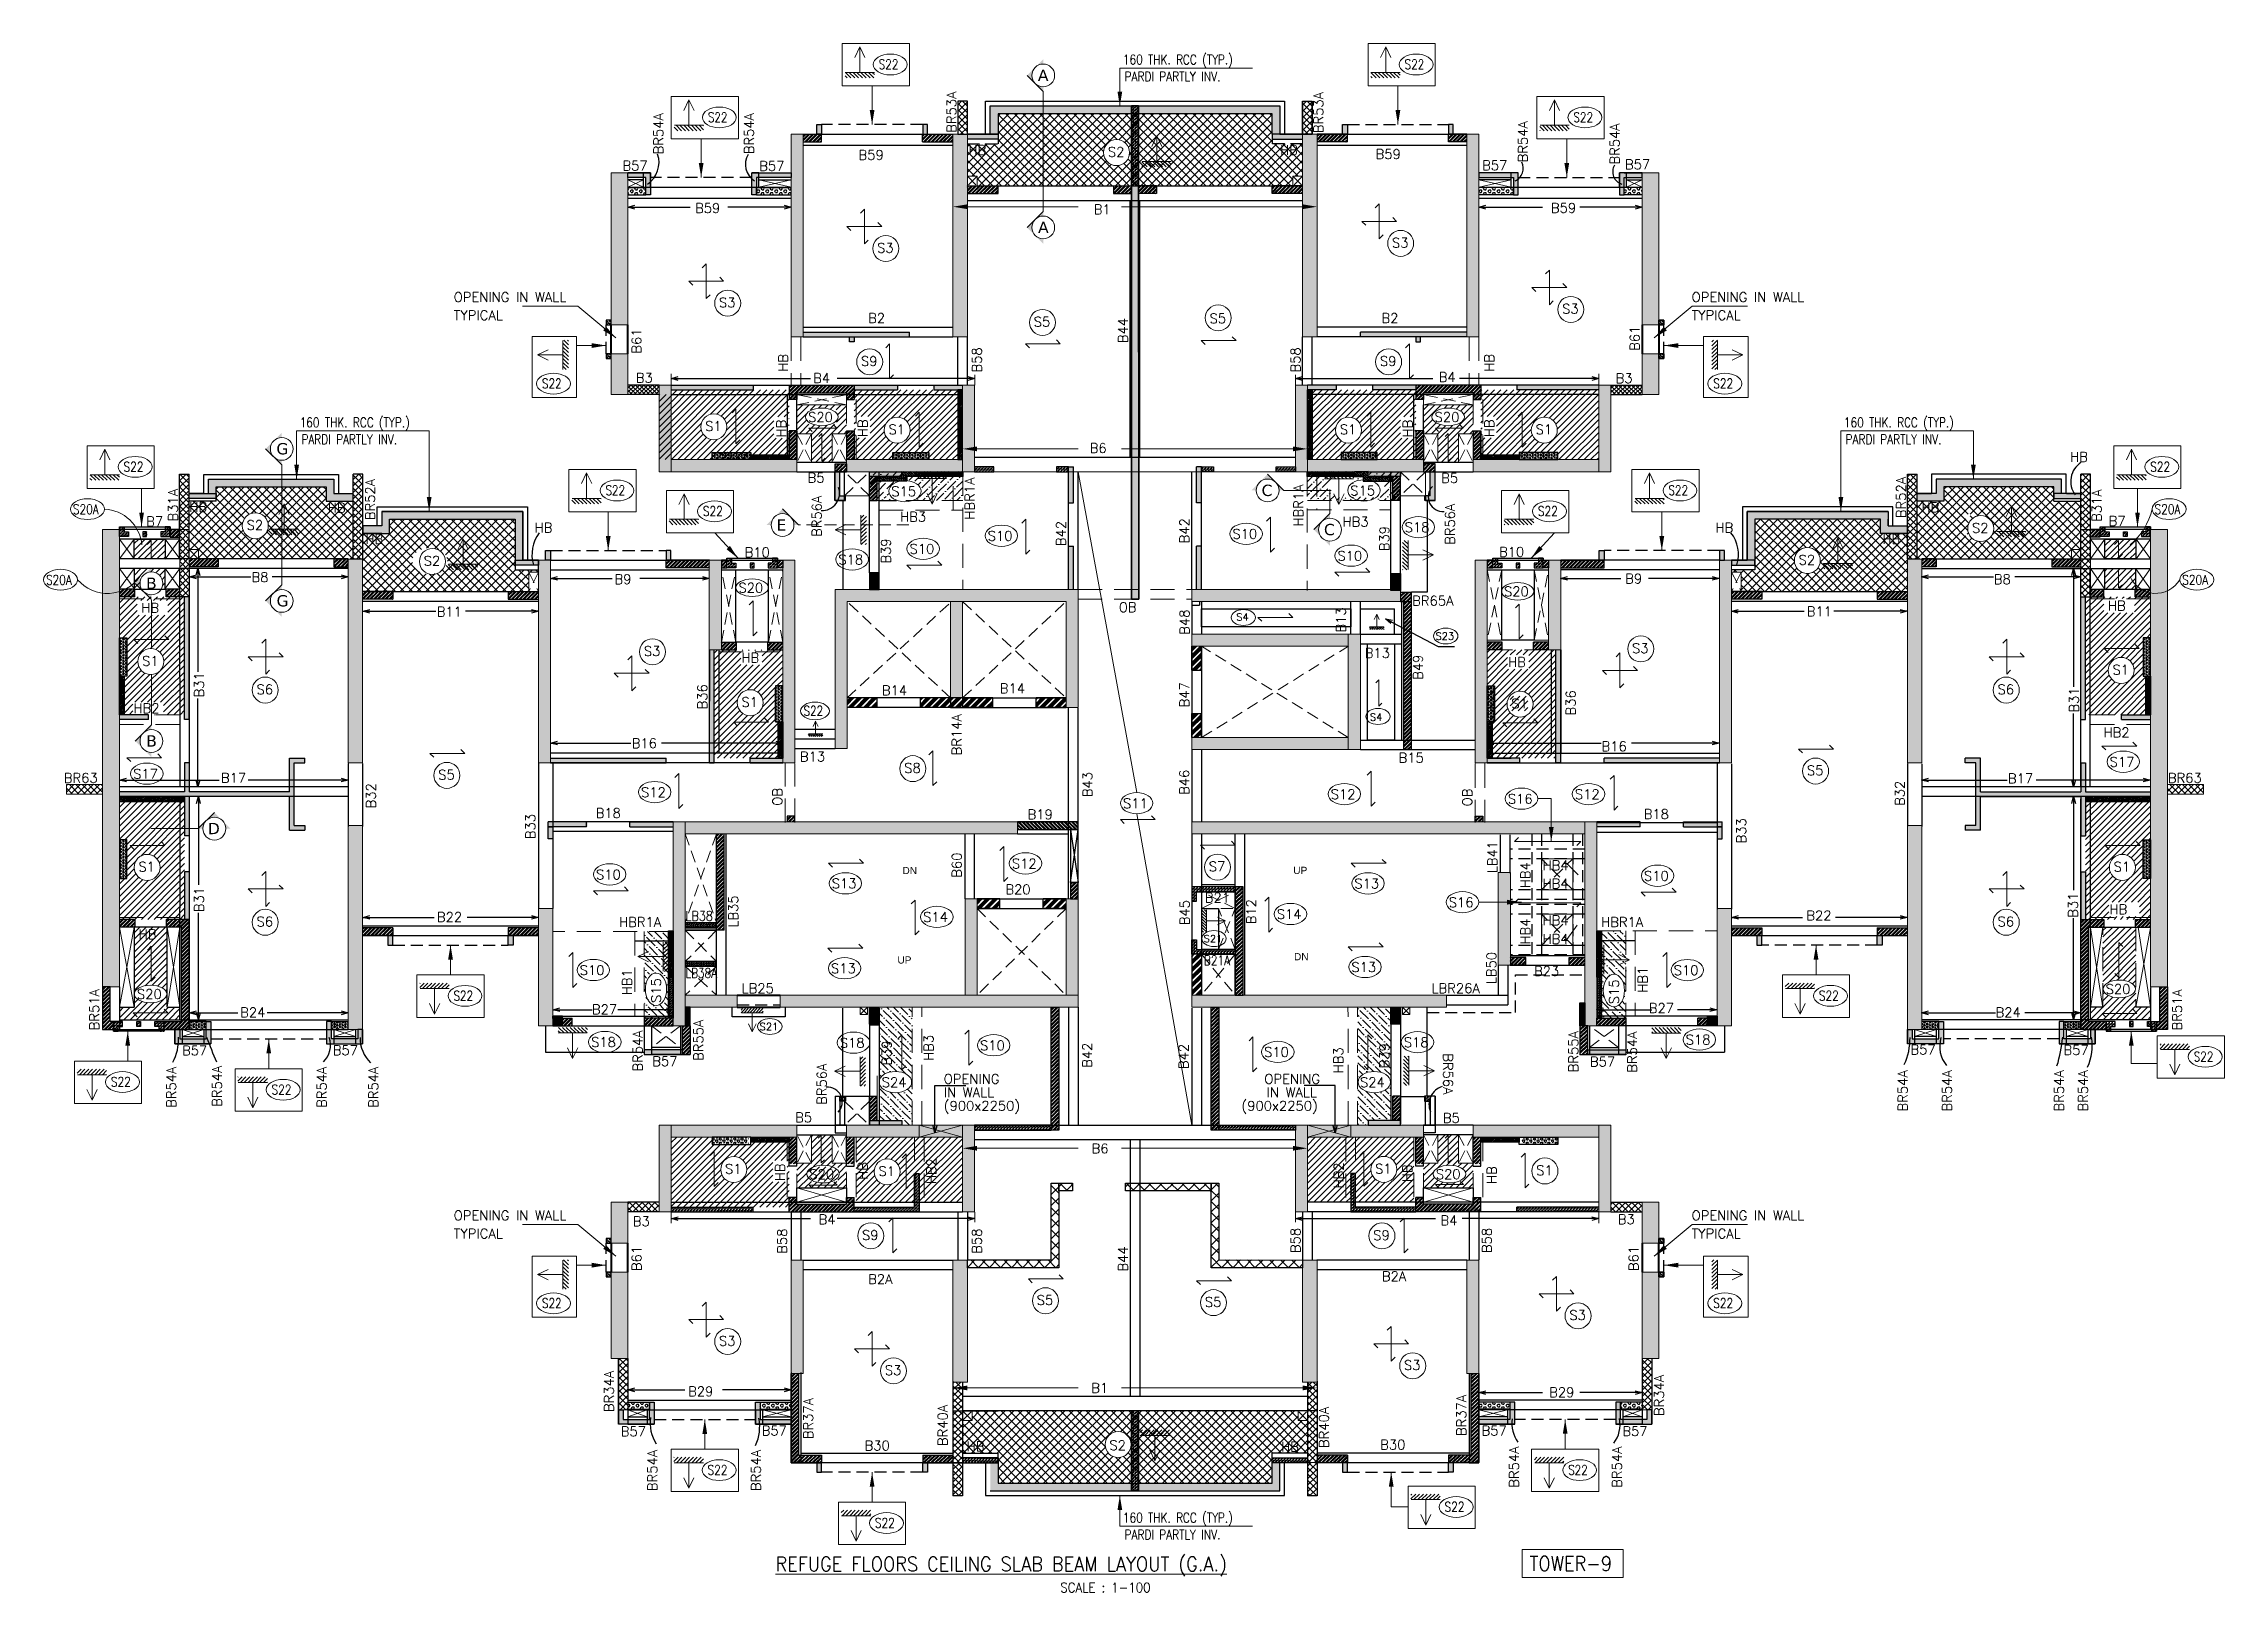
# Model space of a CAD drawing. Header units: millimetres. Extents: x 1181448 to 1317632, y -5734806 to -5633961.
# Drawn here: x 1183607 to 1228895, y -5666131 to -5633961 of the extents above; entities that cross this region are included whole.
import ezdxf

# ---------------------------------------------------------------- set-up
doc = ezdxf.new("R2010")
doc.units = ezdxf.units.MM
doc.header["$LTSCALE"] = 1000
doc.header["$MEASUREMENT"] = 0
for name, pattern in [('1', [0]), ('2BHK-A - BACK$0$HIDDEN', [0.375, 0.25, -0.125]), ('AUDIT_D_120904163729-0', [0]), ('DASHED', [0.75, 0.5, -0.25]), ('HIDDEN', [0.375, 0.25, -0.125]), ('T 10_TYPICAL ELEVATION$0$AUDIT_D_120904163729-0', [0]), ('T8(T9 IS SIMILAR) - TYPICAL FLOOR ELEVATION$0$AUDIT_D_120904163729-0', [0]), ('T8(T9 IS SIMILAR) - TYPICAL FLOOR ELEVATION$0$HIDDEN', [0.375, 0.25, -0.125])]:
    doc.linetypes.add(name, pattern=pattern)
doc.layers.get('0').update_dxf_attribs({"linetype": 'AUDIT_D_120904163729-0'})
for name, color, linetype in [('100 MM THK. NON-STRUCTURAL WALL', 134, 'Continuous'), ('100 MM THK. NON-STRUCTURAL WALL FOR LEDGE WALL BELOW WASHBASIN COUNTER', 47, 'Continuous'), ('150 MM THK. BLOCK WORK.', 223, 'Continuous'), ('200 MM THK. BLOCK WORK.', 40, 'Continuous'), ('A_dim', 1, 'Continuous'), ('RSP comments', 30, 'Continuous'), ('S-BEAM', 20, 'Continuous'), ('S-BEAM NO', 7, 'Continuous'), ('SCPL-BEAMS NO.', 7, 'Continuous'), ('secLINE', 7, 'Continuous'), ('T 10_TYPICAL ELEVATION$0$A-WALL-FEATURES', 6, 'T 10_TYPICAL ELEVATION$0$AUDIT_D_120904163729-0'), ('T8(T9 IS SIMILAR) - TYPICAL FLOOR ELEVATION$0$A-WALL-FEATURES', 6, 'T8(T9 IS SIMILAR) - TYPICAL FLOOR ELEVATION$0$AUDIT_D_120904163729-0')]:
    doc.layers.add(name, color=color, linetype=linetype)
for name, color, linetype, lineweight in [('160 THK. STRUCT WALL', 7, 'Continuous', 15), ('200 THK. NON-STRUCT WALL -1', 6, 'Continuous', 15), ('3BHK-A$0$A-WALL- 160', 6, 'Continuous', 30), ('S-C-SHADE', 40, 'Continuous', 9), ('S-CUTOUT', 8, 'Continuous', 15), ('S-DRAWING SHEET', 17, 'Continuous', 5), ('S-DRGSHEET TEXT-1', 7, 'Continuous', 18), ('S-HATCH', 8, 'Continuous', 9), ('SCPL BEAM', 20, 'Continuous', 13), ('SCPL_ TEXT', 7, 'Continuous', 9), ('SCPL_DIM', 9, 'Continuous', 5), ('SCPL_SLAB MARK', 72, 'Continuous', 20)]:
    doc.layers.add(name, color=color, linetype=linetype, lineweight=lineweight)
for name, color, linetype, true_color in [('160MM THK.NON-STRUCTURAL WALLS', 7, 'Continuous', 0xea7b62), ('ARCH_11-07-18', 253, 'Continuous', 0x828282), ('WALL - 0.16 thk STRUCTURAL', 7, '1', 0x24ffc8), ('WALL - 0.20 thk STRUCTURAL', 7, 'Continuous', 0xa60727)]:
    doc.layers.add(name, color=color, linetype=linetype, true_color=true_color)
doc.layers.add('WALL OPENING', color=7, linetype='Continuous', lineweight=40, true_color=0xe6e600)
doc.styles.add('arial', font='sanss___.ttf')
doc.styles.add('ROMANS', font='romans.shx', dxfattribs={"width": 0.85})
doc.styles.add('SCPL', font='romans.shx')
doc.styles.add('SCPL-2', font='romans.shx', dxfattribs={"width": 0.9})
doc.styles.add('VIN1', font='verdana.ttf', dxfattribs={"height": 0.3})
doc.dimstyles.new('SCPL', dxfattribs={"dimscale": 0, "dimtxt": 300, "dimasz": 300, "dimexe": 100, "dimexo": 200, "dimgap": 150, "dimtad": 0, "dimdec": 0, "dimzin": 1, "dimdsep": 46, "dimtxsty": 'SCPL', "dimcen": 150, "dimclrd": 1, "dimclre": 2, "dimclrt": 5, "dimadec": 3, "dimazin": 0, "dimtfac": 1, "dimtdec": 0, "dimtofl": 0, "dimtmove": 2, "dimatfit": 3, "dimfxl": 0, "dimtolj": 1, "dimtzin": 0, "dimlwd": 15, "dimlwe": 13, "dimarcsym": 0})
doc.dimstyles.new('SCPL-DIM-150', dxfattribs={"dimscale": 100, "dimtxt": 2.25, "dimasz": 1.45, "dimexe": 1, "dimexo": 1, "dimgap": 1, "dimtad": 1, "dimdec": 0, "dimzin": 0, "dimdsep": 46, "dimtxsty": 'ROMANS', "dimblk": 'OPEN30', "dimcen": 0.09, "dimclrd": 256, "dimclre": 256, "dimclrt": 7, "dimadec": 0, "dimazin": 0, "dimtfac": 1, "dimtdec": 0, "dimtofl": 0, "dimtmove": 0, "dimatfit": 3, "dimldrblk": 'OPEN30', "dimfxl": 1, "dimtolj": 1, "dimtzin": 0, "dimarcsym": 0})
doc.dimstyles.new('USS-25', dxfattribs={"dimscale": 25, "dimtxt": 3, "dimasz": 3, "dimexe": 1, "dimexo": 1, "dimgap": 0.9, "dimtad": 1, "dimdec": 0, "dimrnd": 5, "dimzin": 0, "dimdsep": 46, "dimtxsty": 'ROMANS', "dimcen": 0.09, "dimclrd": 256, "dimclre": 256, "dimclrt": 256, "dimadec": 0, "dimazin": 0, "dimtfac": 1, "dimtdec": 0, "dimtix": 1, "dimtmove": 2, "dimatfit": 3, "dimfxl": 1, "dimtolj": 1, "dimtzin": 0, "dimlwd": -1, "dimarcsym": 0})
pattern_1 = [(0, (206682313.306, 159334334.518), (31.25, 31.25), [31.25, -31.25]), (90, (206682344.556, 159334334.518), (-31.25, 31.25), [31.25, -31.25])]
pattern_2 = [(45, (206682313.306, 159334334.52), (-39.774756442, 39.774756442), []), (45, (206682339.82, 159334334.52), (-39.774756442, 39.774756442), [])]
pattern_3 = [(315, (206682313.31, 159334334.52), (194.454364826, -53.03300859), [250, -50, 0, -50])]
pattern_4 = [(45, (-1211317.34, 5713184.575), (-39.77475644, 39.77475644), []), (45, (-1211290.82, 5713184.575), (-39.77475644, 39.77475644), [])]
pattern_5 = [(45, (-27235.268, -16184.57), (-17.67767, 17.67767), []), (135, (-27235.268, -16184.57), (-53.033009, 17.67767), [62.5, -37.5])]
pattern_6 = [(180, (-1211317.337, 5713184.575), (-4e-15, -32.47595264), [18.75, -37.5]), (300, (-1211317.337, 5713184.575), (28.125, 16.23797632), [18.75, -37.5]), (240, (-1211336.087, 5713184.575), (28.125, -16.23797632), [18.75, -37.5])]
pattern_7 = [(9e-15, (-1211317.337, 5713184.575), (31.25, 31.25), [31.25, -31.25]), (90, (-1211286.087, 5713184.575), (-31.25, 31.25), [31.25, -31.25])]
pattern_8 = [(45, (-1211317.99, 5714470.17), (-39.77475644, 39.77475644), []), (45, (-1211291.473, 5714470.17), (-39.77475644, 39.77475644), [])]
pattern_9 = [(45, (-1211317.34, 5713184.575), (-39.77475644, 39.77475644), []), (45, (-1211290.82, 5713184.575), (-39.77475644, 39.77475644), [])]
pattern_10 = [(45, (-1211218.297, 5714470.17), (-39.77475644, 39.77475644), []), (45, (-1211191.78, 5714470.17), (-39.77475644, 39.77475644), [])]
pattern_11 = [(45, (-1211317.99, 5714119.04), (-39.77475644, 39.77475644), []), (45, (-1211291.473, 5714119.04), (-39.77475644, 39.77475644), [])]
pattern_12 = [(45, (-27235.27, -16184.57), (-66.29126, 66.29126), []), (135, (-27235.27, -16184.57), (-66.29126, -66.29126), [])]
pattern_13 = [(180, (-1211317.337, 5713084.575), (-4e-15, -32.47595264), [18.75, -37.5]), (300, (-1211317.337, 5713084.575), (28.125, 16.23797632), [18.75, -37.5]), (240, (-1211336.087, 5713084.575), (28.125, -16.23797632), [18.75, -37.5])]
pattern_14 = [(45, (-27105.817, -11062.19), (-39.77476, 39.77476), []), (45, (-27079.3, -11062.19), (-39.77476, 39.77476), [])]
pattern_15 = [(180, (-1211317.337, 5713184.575), (-25, -25), [25, -25]), (270, (-1211342.337, 5713184.575), (25, -25), [25, -25])]
pattern_16 = [(270, (-1211317.337, 5713184.575), (25, -25), [25, -25]), (9e-15, (-1211317.337, 5713159.575), (25, 25), [25, -25])]
pattern_17 = [(9e-15, (-1211317.557, 5713185.026), (31.25, 31.25), [31.25, -31.25]), (90, (-1211286.307, 5713185.026), (-31.25, 31.25), [31.25, -31.25])]
pattern_18 = [(9e-15, (-1211317.337, 5713184.575), (0, 32.47595264), [18.75, -37.5]), (120, (-1211317.337, 5713184.575), (-28.125, -16.23797632), [18.75, -37.5]), (60, (-1211298.587, 5713184.575), (-28.125, 16.23797632), [18.75, -37.5])]
pattern_19 = [(45, (-1211317.37, 5713182.025), (-39.77475644, 39.77475644), []), (45, (-1211290.853, 5713182.025), (-39.77475644, 39.77475644), [])]
pattern_20 = [(45, (-1211317.34, 5713184.575), (-44.1941738, 44.1941738), []), (135, (-1211317.34, 5713184.575), (-44.1941738, -44.1941738), [])]
pattern_21 = [(9e-15, (-1211317.557, 5713185.026), (-8e-30, 54.12658774), [31.25, -62.5]), (120, (-1211317.557, 5713185.026), (-46.875, -27.06329387), [31.25, -62.5]), (60, (-1211286.307, 5713185.026), (-46.875, 27.06329387), [31.25, -62.5])]
pattern_22 = [(9e-15, (-1211317.557, 5713185.026), (0, 32.47595264), [18.75, -37.5]), (120, (-1211317.557, 5713185.026), (-28.125, -16.23797632), [18.75, -37.5]), (60, (-1211298.807, 5713185.026), (-28.125, 16.23797632), [18.75, -37.5])]
pattern_23 = [(0, (-1211317.337, 5713184.575), (31.25, 31.25), [31.25, -31.25]), (90, (-1211286.087, 5713184.575), (-31.25, 31.25), [31.25, -31.25])]
pattern_24 = [(0, (-1211317.337, 5757996.17), (31.25, 31.25), [31.25, -31.25]), (90, (-1211286.087, 5757996.17), (-31.25, 31.25), [31.25, -31.25])]
pattern_25 = [(45, (206682313.31, 159334334.52), (-66.291260736, 66.291260736), [])]
pattern_26 = [(45, (206682313.3, 159334334.52), (-88.38834765, 88.38834765), []), (135, (206682313.3, 159334334.52), (-88.38834765, -88.38834765), [])]
pattern_27 = [(45, (206682313.49, 159334335.38), (-88.38834765, 88.38834765), []), (135, (206682313.49, 159334335.38), (-88.38834765, -88.38834765), [])]
pattern_28 = [(45, (48118.30945, -957039.63754), (-0.088388347648, 0.088388347648), [])]
pattern_29 = [(45, (206682313.3, 159334334.52), (-114.90485194, 114.90485194), []), (135, (206682313.3, 159334334.52), (-114.90485194, -114.90485194), [])]

# ---------------------------------------------------------------- blocks, each defined once
blk = doc.blocks.new('A$C5F94338C')
at = {"layer": 'WALL - 0.16 thk STRUCTURAL', "true_color": 0x1f57ff}
h = blk.add_hatch(color=160, dxfattribs=at)
h.dxf.hatch_style = 1
h.paths.add_polyline_path([(14550, 21710), (14300, 21710), (14300, 25920), (14550, 25920)])
at = {"layer": 'WALL - 0.16 thk STRUCTURAL'}
h = blk.add_hatch(color=256, dxfattribs=at)
h.dxf.hatch_style = 1
h.paths.add_polyline_path([(17960, 21710), (17660, 21710), (17660, 25919), (17960, 25919)])
h = blk.add_hatch(color=256, dxfattribs=at)
h.dxf.hatch_style = 1
h.paths.add_polyline_path([(24920, 21710), (25220, 21710), (25220, 25919), (24920, 25919)])
at = {"layer": 'WALL - 0.16 thk STRUCTURAL', "true_color": 0x1f57ff}
h = blk.add_hatch(color=160, dxfattribs=at)
h.dxf.hatch_style = 1
h.paths.add_polyline_path([(28330, 21710), (28580, 21710), (28580, 25920), (28330, 25920)])
h = blk.add_hatch(color=160, dxfattribs=at)
h.dxf.hatch_style = 1
h.paths.add_polyline_path([(11810, 18910), (11560, 18910), (11560, 20710), (11810, 20710)])
h = blk.add_hatch(color=160, dxfattribs=at)
h.dxf.hatch_style = 1
h.paths.add_polyline_path([(18109, 18910), (17859, 18910), (17859, 20710), (18109, 20710)])
h = blk.add_hatch(color=160, dxfattribs=at)
h.dxf.hatch_style = 1
h.paths.add_polyline_path([(24770, 18910), (25020, 18910), (25020, 20710), (24770, 20710)])
h = blk.add_hatch(color=160, dxfattribs=at)
h.dxf.hatch_style = 1
h.paths.add_polyline_path([(31070, 18910), (31320, 18910), (31320, 20710), (31070, 20710)])
h = blk.add_hatch(color=160, dxfattribs=at)
h.dxf.hatch_style = 1
h.paths.add_polyline_path([(14420, 19160), (14420, 18910), (11810, 18910), (11810, 19160)])
h = blk.add_hatch(color=160, dxfattribs=at)
h.dxf.hatch_style = 1
h.paths.add_polyline_path([(17859, 19160), (17859, 18910), (15450, 18910), (15450, 19160)])
h = blk.add_hatch(color=160, dxfattribs=at)
h.dxf.hatch_style = 1
h.paths.add_polyline_path([(25020, 19160), (25020, 18910), (27430, 18910), (27430, 19160)])
h = blk.add_hatch(color=160, dxfattribs=at)
h.dxf.hatch_style = 1
h.paths.add_polyline_path([(28460, 19160), (28460, 18910), (31070, 18910), (31070, 19160)])
at = {"layer": 'WALL - 0.16 thk STRUCTURAL'}
h = blk.add_hatch(color=256, dxfattribs=at)
h.dxf.hatch_style = 1
h.paths.add_polyline_path([(5100, 17095), (5400, 17095), (5400, 12860), (5100, 12860)])
at = {"layer": 'WALL - 0.16 thk STRUCTURAL', "true_color": 0x1f57ff}
h = blk.add_hatch(color=160, dxfattribs=at)
h.dxf.hatch_style = 1
h.paths.add_polyline_path([(9050, 17070), (9300, 17070), (9300, 12860), (9050, 12860)])
h = blk.add_hatch(color=160, dxfattribs=at)
h.dxf.hatch_style = 1
h.paths.add_polyline_path([(12600, 15210), (12850, 15210), (12850, 17071), (12600, 17071)])
h = blk.add_hatch(color=160, dxfattribs=at)
h.dxf.hatch_style = 1
h.paths.add_polyline_path([(14127, 12861), (14377, 12861), (14377, 17071), (14127, 17071)])
h = blk.add_hatch(color=160, dxfattribs=at)
h.dxf.hatch_style = 1
h.paths.add_polyline_path([(28753, 12861), (28503, 12861), (28503, 17071), (28753, 17071)])
h = blk.add_hatch(color=160, dxfattribs=at)
h.dxf.hatch_style = 1
h.paths.add_polyline_path([(30280, 15210), (30030, 15210), (30030, 17071), (30280, 17071)])
h = blk.add_hatch(color=160, dxfattribs=at)
h.dxf.hatch_style = 1
h.paths.add_polyline_path([(33830, 17069), (33580, 17069), (33580, 12859), (33830, 12859)])
at = {"layer": 'WALL - 0.16 thk STRUCTURAL'}
h = blk.add_hatch(color=256, dxfattribs=at)
h.dxf.hatch_style = 1
h.paths.add_polyline_path([(37780, 17095), (37480, 17095), (37480, 12860), (37780, 12860)])
at = {"layer": 'WALL - 0.16 thk STRUCTURAL', "true_color": 0x1f57ff}
h = blk.add_hatch(color=160, dxfattribs=at)
h.dxf.hatch_style = 1
h.paths.add_polyline_path([(20010, 14010), (20010, 16210), (15460, 16210), (15460, 13161), (15210, 13161), (15210, 16460), (20260, 16460), (20260, 14010)])
h.paths.add_polyline_path([(17860, 14210), (17610, 14210), (17610, 16210), (17860, 16210)], flags=17)
h = blk.add_hatch(color=160, dxfattribs=at)
h.dxf.hatch_style = 1
h.paths.add_polyline_path([(22620, 16460), (22620, 16210), (26955, 16210), (26955, 16460)])
h = blk.add_hatch(color=160, dxfattribs=at)
h.dxf.hatch_style = 1
h.paths.add_polyline_path([(25871, 15286), (25871, 15536), (22620, 15536), (22620, 15286)])
h = blk.add_hatch(color=160, dxfattribs=at)
h.dxf.hatch_style = 1
h.paths.add_polyline_path([(25870, 13136), (26120, 13136), (26120, 15536), (25870, 15536)])
h = blk.add_hatch(color=160, dxfattribs=at)
h.dxf.hatch_style = 1
h.paths.add_polyline_path([(25870, 13136), (25870, 13386), (22620, 13386), (22620, 13136)])
at = {"layer": 'WALL - 0.16 thk STRUCTURAL'}
h = blk.add_hatch(color=256, dxfattribs=at)
h.dxf.hatch_style = 1
h.paths.add_polyline_path([(5100, 11560), (5400, 11560), (5400, 7325), (5100, 7325)])
at = {"layer": 'WALL - 0.16 thk STRUCTURAL', "true_color": 0x1f57ff}
h = blk.add_hatch(color=160, dxfattribs=at)
h.dxf.hatch_style = 1
h.paths.add_polyline_path([(11850, 11636), (12100, 11636), (12100, 7400), (11850, 7400)])
h = blk.add_hatch(color=160, dxfattribs=at)
h.dxf.hatch_style = 1
h.paths.add_polyline_path([(12100, 11635), (12100, 11385), (19000, 11385), (19000, 11635)])
h = blk.add_hatch(color=160, dxfattribs=at)
h.dxf.hatch_style = 1
h.paths.add_polyline_path([(30781, 11635), (30781, 11385), (22620, 11385), (22620, 11635)])
h = blk.add_hatch(color=160, dxfattribs=at)
h.dxf.hatch_style = 1
h.paths.add_polyline_path([(31030, 11635), (30780, 11635), (30780, 7400), (31030, 7400)])
at = {"layer": 'WALL - 0.16 thk STRUCTURAL'}
h = blk.add_hatch(color=256, dxfattribs=at)
h.dxf.hatch_style = 1
h.paths.add_polyline_path([(37780, 11560), (37480, 11560), (37480, 7325), (37780, 7325)])
at = {"layer": 'WALL - 0.16 thk STRUCTURAL', "true_color": 0x1f57ff}
h = blk.add_hatch(color=160, dxfattribs=at)
h.dxf.hatch_style = 1
h.paths.add_polyline_path([(29235, 8660), (28985, 8660), (28985, 10585), (29235, 10585)])
h = blk.add_hatch(color=160, dxfattribs=at)
h.dxf.hatch_style = 1
h.paths.add_polyline_path([(18160, 8035), (17910, 8035), (17910, 10035), (18159, 10035)])
h = blk.add_hatch(color=160, dxfattribs=at)
h.dxf.hatch_style = 1
h.paths.add_polyline_path([(20260, 10035), (20010, 10035), (20010, 8035), (20260, 8035)])
at = {"layer": 'WALL - 0.16 thk STRUCTURAL'}
h = blk.add_hatch(color=256, dxfattribs=at)
h.dxf.hatch_style = 1
h.paths.add_polyline_path([(9050, 9835), (9350, 9835), (9350, 7400), (9050, 7400)])
h = blk.add_hatch(color=256, dxfattribs=at)
h.dxf.hatch_style = 1
h.paths.add_polyline_path([(33530, 9835), (33830, 9835), (33830, 7400), (33530, 7400)])
at = {"layer": 'WALL - 0.16 thk STRUCTURAL', "true_color": 0x1f57ff}
h = blk.add_hatch(color=160, dxfattribs=at)
h.dxf.hatch_style = 1
h.paths.add_polyline_path([(12099, 8035), (13175, 8035), (13175, 7785), (12099, 7785)])
h = blk.add_hatch(color=160, dxfattribs=at)
h.dxf.hatch_style = 1
h.paths.add_polyline_path([(14074, 8035), (14074, 7785), (20260, 7785), (20260, 8035)])
h = blk.add_hatch(color=160, dxfattribs=at)
h.dxf.hatch_style = 1
h.paths.add_polyline_path([(22620, 8037), (22620, 7787), (27910, 7787), (27910, 8037)])
h = blk.add_hatch(color=160, dxfattribs=at)
h.dxf.hatch_style = 1
h.paths.add_polyline_path([(11810, 5335), (11560, 5335), (11560, 3535), (11810, 3535)])
h = blk.add_hatch(color=160, dxfattribs=at)
h.dxf.hatch_style = 1
h.paths.add_polyline_path([(14420, 5085), (14420, 5335), (11810, 5335), (11810, 5085)])
h = blk.add_hatch(color=160, dxfattribs=at)
h.dxf.hatch_style = 1
h.paths.add_polyline_path([(17860, 5085), (17860, 5335), (15450, 5335), (15450, 5085)])
h = blk.add_hatch(color=160, dxfattribs=at)
h.dxf.hatch_style = 1
h.paths.add_polyline_path([(18110, 5335), (17860, 5335), (17860, 3535), (18110, 3535)])
h = blk.add_hatch(color=160, dxfattribs=at)
h.dxf.hatch_style = 1
h.paths.add_polyline_path([(24770, 5335), (25020, 5335), (25020, 3535), (24770, 3535)])
h = blk.add_hatch(color=160, dxfattribs=at)
h.dxf.hatch_style = 1
h.paths.add_polyline_path([(25020, 5085), (25020, 5335), (27430, 5335), (27430, 5085)])
h = blk.add_hatch(color=160, dxfattribs=at)
h.dxf.hatch_style = 1
h.paths.add_polyline_path([(28460, 5085), (28460, 5335), (31070, 5335), (31070, 5085)])
h = blk.add_hatch(color=160, dxfattribs=at)
h.dxf.hatch_style = 1
h.paths.add_polyline_path([(31070, 5335), (31320, 5335), (31320, 3535), (31070, 3535)])
h = blk.add_hatch(color=160, dxfattribs=at)
h.dxf.hatch_style = 1
h.paths.add_polyline_path([(14550, 2535), (14300, 2535), (14300, 180), (14550, 180)])
at = {"layer": 'WALL - 0.16 thk STRUCTURAL'}
h = blk.add_hatch(color=256, dxfattribs=at)
h.dxf.hatch_style = 1
h.paths.add_polyline_path([(17960, 2535), (17660, 2535), (17660, 0), (17960, 0)])
h = blk.add_hatch(color=256, dxfattribs=at)
h.dxf.hatch_style = 1
h.paths.add_polyline_path([(24920, 2535), (25220, 2535), (25220, 0), (24920, 0)])
at = {"layer": 'WALL - 0.16 thk STRUCTURAL', "true_color": 0x1f57ff}
h = blk.add_hatch(color=160, dxfattribs=at)
h.dxf.hatch_style = 1
h.paths.add_polyline_path([(28330, 2535), (28580, 2535), (28580, 180), (28330, 180)])
at = {"layer": 'WALL - 0.20 thk STRUCTURAL'}
h = blk.add_hatch(color=256, dxfattribs=at)
h.dxf.hatch_style = 1
h.paths.add_polyline_path([(10910, 21960), (10560, 21960), (10560, 25120), (10910, 25120)])
h = blk.add_hatch(color=256, dxfattribs=at)
h.dxf.hatch_style = 1
h.paths.add_polyline_path([(32320, 21960), (31970, 21960), (31970, 25120), (32320, 25120)])
h = blk.add_hatch(color=256, dxfattribs=at)
h.dxf.hatch_style = 1
h.paths.add_polyline_path([(10910, 20510), (10560, 20510), (10560, 21360), (10910, 21360)])
h = blk.add_hatch(color=256, dxfattribs=at)
h.dxf.hatch_style = 1
h.paths.add_polyline_path([(32320, 20510), (31970, 20510), (31970, 21360), (32320, 21360)])
h = blk.add_hatch(color=256, dxfattribs=at)
h.dxf.hatch_style = 1
h.paths.add_polyline_path([(0, 17710), (350, 17710), (350, 8210), (0, 8210)])
h = blk.add_hatch(color=256, dxfattribs=at)
h.dxf.hatch_style = 1
h.paths.add_polyline_path([(42880, 17710), (42530, 17710), (42530, 8210), (42880, 8210)])
h = blk.add_hatch(color=256, dxfattribs=at)
h.dxf.hatch_style = 1
h.paths.add_polyline_path([(10910, 3735), (10560, 3735), (10560, 2884), (10910, 2884)])
h = blk.add_hatch(color=256, dxfattribs=at)
h.dxf.hatch_style = 1
h.paths.add_polyline_path([(31970, 3735), (32320, 3735), (32320, 2884), (31970, 2884)])
h = blk.add_hatch(color=256, dxfattribs=at)
h.dxf.hatch_style = 1
h.paths.add_polyline_path([(10910, 2284), (10560, 2284), (10560, 490), (10910, 490)])
h = blk.add_hatch(color=256, dxfattribs=at)
h.dxf.hatch_style = 1
h.paths.add_polyline_path([(31970, 2285), (32320, 2285), (32320, 490), (31970, 490)])
at = {"layer": '160 THK. STRUCT WALL'}
for points in [[(14550, 21710), (14300, 21710), (14300, 25920), (14550, 25920)], [(17960, 21710), (17660, 21710), (17660, 25919), (17960, 25919)], [(24920, 21710), (25220, 21710), (25220, 25919), (24920, 25919)], [(28330, 21710), (28580, 21710), (28580, 25920), (28330, 25920)], [(10910, 21960), (10560, 21960), (10560, 25120), (10910, 25120)], [(32320, 21960), (31970, 21960), (31970, 25120), (32320, 25120)], [(10910, 20510), (10560, 20510), (10560, 21360), (10910, 21360)], [(32320, 20510), (31970, 20510), (31970, 21360), (32320, 21360)], [(11810, 18910), (11560, 18910), (11560, 20710), (11810, 20710)], [(18109, 18910), (17859, 18910), (17859, 20710), (18109, 20710)], [(24770, 18910), (25020, 18910), (25020, 20710), (24770, 20710)], [(31070, 18910), (31320, 18910), (31320, 20710), (31070, 20710)], [(14420, 19160), (14420, 18910), (11810, 18910), (11810, 19160)], [(17859, 19160), (17859, 18910), (15450, 18910), (15450, 19160)], [(25020, 19160), (25020, 18910), (27430, 18910), (27430, 19160)], [(28460, 19160), (28460, 18910), (31070, 18910), (31070, 19160)], [(0, 17710), (350, 17710), (350, 8210), (0, 8210)], [(42880, 17710), (42530, 17710), (42530, 8210), (42880, 8210)], [(5100, 17095), (5400, 17095), (5400, 12860), (5100, 12860)], [(9050, 17070), (9300, 17070), (9300, 12860), (9050, 12860)], [(33830, 17069), (33580, 17069), (33580, 12859), (33830, 12859)], [(37780, 17095), (37480, 17095), (37480, 12860), (37780, 12860)], [(20010, 14010), (20010, 16210), (15460, 16210), (15460, 13161), (15210, 13161), (15210, 16460), (20260, 16460), (20260, 14010)], [(17860, 14210), (17610, 14210), (17610, 16210), (17860, 16210)], [(25870, 15286), (25870, 15536), (22620, 15536), (22620, 15286)], [(25870, 13136), (26120, 13136), (26120, 15536), (25870, 15536)], [(25870, 13136), (25870, 13386), (22620, 13386), (22620, 13136)], [(5100, 11560), (5400, 11560), (5400, 7325), (5100, 7325)], [(12100, 11635), (12100, 11385), (19000, 11385), (19000, 11635)], [(30781, 11635), (30781, 11385), (22620, 11385), (22620, 11635)], [(31030, 11635), (30780, 11635), (30780, 7400), (31030, 7400)], [(37780, 11560), (37480, 11560), (37480, 7325), (37780, 7325)], [(29235, 8660), (28985, 8660), (28985, 10585), (29235, 10585)], [(18160, 8035), (17910, 8035), (17910, 10035), (18159, 10035)], [(20260, 10035), (20010, 10035), (20010, 8035), (20260, 8035)], [(9050, 9835), (9350, 9835), (9350, 7400), (9050, 7400)], [(33530, 9835), (33830, 9835), (33830, 7400), (33530, 7400)], [(12099, 8035), (13175, 8035), (13175, 7785), (12099, 7785)], [(14074, 8035), (14074, 7785), (20260, 7785), (20260, 8035)], [(11810, 5335), (11560, 5335), (11560, 3535), (11810, 3535)], [(17860, 5085), (17860, 5335), (15450, 5335), (15450, 5085)], [(18110, 5335), (17860, 5335), (17860, 3535), (18110, 3535)], [(24770, 5335), (25020, 5335), (25020, 3535), (24770, 3535)], [(25020, 5085), (25020, 5335), (27430, 5335), (27430, 5085)], [(28460, 5085), (28460, 5335), (31070, 5335), (31070, 5085)], [(31070, 5335), (31320, 5335), (31320, 3535), (31070, 3535)], [(10910, 3735), (10560, 3735), (10560, 2884), (10910, 2884)], [(31970, 3735), (32320, 3735), (32320, 2884), (31970, 2884)], [(10910, 2284), (10560, 2284), (10560, 490), (10910, 490)], [(14550, 2535), (14300, 2535), (14300, 180), (14550, 180)], [(17960, 2535), (17660, 2535), (17660, 0), (17960, 0)], [(24920, 2535), (25220, 2535), (25220, 0), (24920, 0)], [(28330, 2535), (28580, 2535), (28580, 180), (28330, 180)], [(31970, 2285), (32320, 2285), (32320, 490), (31970, 490)]]:
    blk.add_lwpolyline(points, close=True, dxfattribs=at)
at = {"layer": '160 THK. STRUCT WALL', "elevation": 0}
for points in [[(12600, 15210), (12850, 15210), (12850, 17071), (12600, 17071)], [(14127, 12861), (14377, 12861), (14377, 17071), (14127, 17071)], [(28753, 12861), (28503, 12861), (28503, 17071), (28753, 17071)], [(30280, 15210), (30030, 15210), (30030, 17071), (30280, 17071)], [(22620, 16460), (22620, 16210), (26955, 16210), (26955, 16460)], [(11850, 11636), (12100, 11636), (12100, 7400), (11850, 7400)], [(22620, 8037), (22620, 7787), (27910, 7787), (27910, 8037)], [(14420, 5085), (14420, 5335), (11810, 5335), (11810, 5085)]]:
    blk.add_lwpolyline(points, close=True, dxfattribs=at)
at = {"layer": 'WALL OPENING', "linetype": 'DASHED', "ltscale": 150}
for p, q in [((13175, 8035), (14073, 8036)), ((13175, 7786), (14073, 7785))]:
    blk.add_line(p, q, dxfattribs=at)
blk = doc.blocks.new('HS')
at = {"linetype": 'Continuous'}
for p, q in [((-9.3, 0), (9.3, 0)), ((-9.3, 0), (-7.2, -2.1)), ((9.3, 0), (7.2, 2.1))]:
    blk.add_line(p, q, dxfattribs=at)
blk = doc.blocks.new('One WAy')
at = {"xscale": -38.94666666665216, "yscale": 38.94666666665216, "zscale": 38.94666666665216, "rotation": 270}
blk.add_blockref('HS', (0, 0), dxfattribs=at)
blk = doc.blocks.new('A$C42226032')
at = {"layer": 'SCPL_SLAB MARK'}
h = blk.add_hatch(dxfattribs=at)
h.set_pattern_fill('ANSI31', color=256, scale=0.2, angle=90)
h.set_pattern_definition([(135, (-48.789575, -510.390865), (-0.0176776695, -0.0176776695), [])])
h.paths.add_polyline_path([(-0.137, -0.235), (-0.137, -0.286), (0.134, -0.286), (0.134, -0.235)])
for p, q in [((0, 0), (0, -0.235)), ((0, 0), (-0.047, -0.098)), ((0.047, -0.098), (0, 0)), ((0.134, -0.235), (-0.134, -0.235))]:
    blk.add_line(p, q, dxfattribs=at)
blk = doc.blocks.new('*D124')
at = {"layer": 'T 10_TYPICAL ELEVATION$0$A-WALL-FEATURES', "color": 1, "lineweight": 15, "transparency": 16777216}
for p, q in [((-8325, -8969), (-6225, -8969)), ((-1765, -8969), (-5325, -8969))]:
    blk.add_line(p, q, dxfattribs=at)
at = {"layer": 'T 10_TYPICAL ELEVATION$0$A-WALL-FEATURES', "color": 2, "lineweight": 13, "transparency": 16777216}
for p, q in [((-8625, -9119), (-8625, -9069)), ((-1465, -9119), (-1465, -9069))]:
    blk.add_line(p, q, dxfattribs=at)
at = {"layer": 'T 10_TYPICAL ELEVATION$0$A-WALL-FEATURES', "color": 1, "transparency": 16777216}
for points in [[(-8325, -8919), (-8325, -9019), (-8625, -8969)], [(-1765, -8919), (-1765, -9019), (-1465, -8969)]]:
    blk.add_solid(points, dxfattribs=at)
at = {"layer": 'T 10_TYPICAL ELEVATION$0$A-WALL-FEATURES', "color": 5, "transparency": 16777216, "insert": (-5775, -8969), "char_height": 300, "attachment_point": 5, "style": 'SCPL'}
blk.add_mtext('\\A1;  ', dxfattribs=at)
blk = doc.blocks.new('*D130')
at = {"layer": 'T 10_TYPICAL ELEVATION$0$A-WALL-FEATURES', "color": 2, "lineweight": 13, "transparency": 16777216}
for p, q in [((-8825, -13797), (-8825, -13847)), ((-1265, -13797), (-1265, -13847))]:
    blk.add_line(p, q, dxfattribs=at)
at = {"layer": 'T 10_TYPICAL ELEVATION$0$A-WALL-FEATURES', "color": 1, "lineweight": 15, "transparency": 16777216}
for p, q in [((-8525, -13947), (-6225, -13947)), ((-1565, -13947), (-5325, -13947))]:
    blk.add_line(p, q, dxfattribs=at)
at = {"layer": 'T 10_TYPICAL ELEVATION$0$A-WALL-FEATURES', "color": 1, "transparency": 16777216}
for points in [[(-8525, -13897), (-8525, -13997), (-8825, -13947)], [(-1565, -13897), (-1565, -13997), (-1265, -13947)]]:
    blk.add_solid(points, dxfattribs=at)
at = {"layer": 'T 10_TYPICAL ELEVATION$0$A-WALL-FEATURES', "color": 5, "transparency": 16777216, "insert": (-5775, -13947), "char_height": 300, "attachment_point": 5, "style": 'SCPL'}
blk.add_mtext('\\A1;  ', dxfattribs=at)
blk = doc.blocks.new('*D131')
at = {"layer": 'T 10_TYPICAL ELEVATION$0$A-WALL-FEATURES', "color": 2, "lineweight": 13, "transparency": 16777216}
for p, q in [((-8625, 5409), (-8625, 5458)), ((-1465, 5408), (-1465, 5458))]:
    blk.add_line(p, q, dxfattribs=at)
at = {"layer": 'T 10_TYPICAL ELEVATION$0$A-WALL-FEATURES', "color": 1, "lineweight": 15, "transparency": 16777216}
for p, q in [((-8325, 5558), (-6225, 5558)), ((-1765, 5558), (-5325, 5558))]:
    blk.add_line(p, q, dxfattribs=at)
at = {"layer": 'T 10_TYPICAL ELEVATION$0$A-WALL-FEATURES', "color": 1, "transparency": 16777216}
for points in [[(-8325, 5608), (-8325, 5508), (-8625, 5558)], [(-1765, 5608), (-1765, 5508), (-1465, 5558)]]:
    blk.add_solid(points, dxfattribs=at)
at = {"layer": 'T 10_TYPICAL ELEVATION$0$A-WALL-FEATURES', "color": 5, "transparency": 16777216, "insert": (-5775, 5558), "char_height": 300, "attachment_point": 5, "style": 'SCPL'}
blk.add_mtext('\\A1;  ', dxfattribs=at)
blk = doc.blocks.new('*D132')
at = {"layer": 'T 10_TYPICAL ELEVATION$0$A-WALL-FEATURES', "color": 2, "lineweight": 13, "transparency": 16777216}
for p, q in [((-8825, 10438), (-8825, 10488)), ((-1265, 10438), (-1265, 10488))]:
    blk.add_line(p, q, dxfattribs=at)
at = {"layer": 'T 10_TYPICAL ELEVATION$0$A-WALL-FEATURES', "color": 1, "lineweight": 15, "transparency": 16777216}
for p, q in [((-8525, 10588), (-6225, 10588)), ((-1565, 10588), (-5325, 10588))]:
    blk.add_line(p, q, dxfattribs=at)
at = {"layer": 'T 10_TYPICAL ELEVATION$0$A-WALL-FEATURES', "color": 1, "transparency": 16777216}
for points in [[(-8525, 10638), (-8525, 10538), (-8825, 10588)], [(-1565, 10638), (-1565, 10538), (-1265, 10588)]]:
    blk.add_solid(points, dxfattribs=at)
at = {"layer": 'T 10_TYPICAL ELEVATION$0$A-WALL-FEATURES', "color": 5, "transparency": 16777216, "insert": (-5775, 10588), "char_height": 300, "attachment_point": 5, "style": 'SCPL'}
blk.add_mtext('\\A1;  ', dxfattribs=at)
blk = doc.blocks.new('_Open30')
at = {"color": 0, "linetype": 'ByBlock', "lineweight": -2}
for p, q in [((-1, 0.27), (0, 0)), ((0, 0), (-1, -0.27)), ((0, 0), (-1, 0))]:
    blk.add_line(p, q, dxfattribs=at)
blk = doc.blocks.new('A$C9d47b38f')
at = {"layer": '100 MM THK. NON-STRUCTURAL WALL', "linetype": 'ByBlock'}
h = blk.add_hatch(dxfattribs=at)
h.set_pattern_fill('ZIGZAG', color=5, scale=250)
h.set_pattern_definition(pattern_23)
h.paths.add_polyline_path([(-24984.6, -6798.9), (-24984.6, -6498.9), (-24884.6, -6498.9), (-24884.6, -6698.9), (-24334.6, -6698.9), (-24334.6, -6338.9), (-24234.6, -6338.9), (-24234.6, -6798.9)])
h.paths.add_polyline_path([(-21084.6, -6798.9), (-21084.6, -6498.9), (-21184.6, -6498.9), (-21184.6, -6698.9), (-21734.6, -6698.9), (-21734.6, -6338.9), (-21834.6, -6338.9), (-21834.6, -6798.9)])
h.paths.add_polyline_path([(-20459.7, -4748.9), (-20459.7, -4548.9), (-20559.7, -4548.9), (-20559.7, -4748.9)])
h.paths.add_polyline_path([(-17959.7, -4548.9), (-17959.7, -4748.9), (-18059.7, -4748.9), (-18059.7, -4548.9)])
h.paths.add_polyline_path([(-14684.5, 3245.8), (-14684.5, 3445.8), (-14784.5, 3445.8), (-14784.5, 3245.8)])
h.paths.add_polyline_path([(-17185.3, 3445.8), (-17185.3, 3245.8), (-17285.3, 3245.8), (-17285.3, 3445.8)])
h.paths.add_polyline_path([(-15574.7, 11294.9), (-15104.5, 11294.9), (-15104.5, 10834.9), (-15204.5, 10834.9), (-15204.5, 11194.9), (-15574.7, 11194.9)])
h.paths.add_polyline_path([(-13004.5, 10834.9), (-13004.5, 11294.9), (-12184.7, 11294.9), (-12184.7, 11194.9), (-12904.5, 11194.9), (-12904.5, 10834.9)])
h.paths.add_polyline_path([(-11654.8, 12094.3), (-11654.8, 12294.3), (-11554.8, 12294.3), (-11554.8, 12094.3)])
h.paths.add_polyline_path([(-9454.7, 12294.3), (-9454.7, 12094.3), (-9354.7, 12094.3), (-9354.7, 12294.3)])
h.paths.add_polyline_path([(-635.5, 12294.3), (-635.5, 12094.3), (-735.5, 12094.3), (-735.5, 12294.3)])
h.paths.add_polyline_path([(1564.7, 12094.3), (1564.7, 12294.3), (1464.7, 12294.3), (1464.7, 12094.3)])
h.paths.add_polyline_path([(2914.5, 10834.9), (2914.5, 11294.9), (2094.9, 11294.9), (2094.9, 11194.9), (2814.5, 11194.9), (2814.5, 10834.9)])
h.paths.add_polyline_path([(5484.6, 11294.9), (5014.5, 11294.9), (5014.5, 10834.9), (5114.5, 10834.9), (5114.5, 11194.9), (5484.6, 11194.9)])
h.paths.add_polyline_path([(4594.4, 3245.8), (4594.4, 3445.8), (4694.4, 3445.8), (4694.4, 3245.8)])
h.paths.add_polyline_path([(7095.2, 3445.8), (7095.2, 3245.8), (7195.2, 3245.8), (7195.2, 3445.8)])
h.paths.add_polyline_path([(10369.5, -4748.9), (10369.5, -4548.9), (10469.5, -4548.9), (10469.5, -4748.9)])
h.paths.add_polyline_path([(7869.5, -4548.9), (7869.5, -4748.9), (7969.5, -4748.9), (7969.5, -4548.9)])
h.paths.add_polyline_path([(10994.5, -6798.9), (10994.5, -6498.9), (11094.5, -6498.9), (11094.5, -6698.9), (11644.4, -6698.9), (11644.4, -6338.9), (11744.4, -6338.9), (11744.4, -6798.9)])
h.paths.add_polyline_path([(14894.4, -6798.9), (14894.4, -6498.9), (14794.4, -6498.9), (14794.4, -6698.9), (14244.4, -6698.9), (14244.4, -6338.9), (14144.4, -6338.9), (14144.4, -6798.9)])
h.paths.add_polyline_path([(5684.6, -14400.1), (5584.6, -14400.1), (5584.6, -14600.1), (5039.5, -14600.1), (5039.5, -14240.1), (4939.5, -14240.1), (4939.5, -14700.1), (5684.6, -14700.1)])
h.paths.add_polyline_path([(2839.5, -14240.1), (2739.5, -14240.1), (2739.5, -14600.1), (2094.9, -14600.1), (2094.9, -14700.1), (2839.5, -14700.1)])
h.paths.add_polyline_path([(-635.5, -15699.5), (-635.5, -15499.5), (-735.5, -15499.5), (-735.5, -15699.5)])
h.paths.add_polyline_path([(1564.7, -15499.5), (1564.7, -15699.5), (1464.7, -15699.5), (1464.7, -15499.5)])
h.paths.add_polyline_path([(-9454.7, -15699.5), (-9454.7, -15499.5), (-9354.7, -15499.5), (-9354.7, -15699.5)])
h.paths.add_polyline_path([(-11654.8, -15499.5), (-11654.8, -15699.5), (-11554.8, -15699.5), (-11554.8, -15499.5)])
h.paths.add_polyline_path([(-12929.6, -14240.1), (-12829.6, -14240.1), (-12829.6, -14600.1), (-12185.1, -14600.1), (-12185.1, -14700.1), (-12929.6, -14700.1)])
h.paths.add_polyline_path([(-15774.7, -14400.1), (-15674.7, -14400.1), (-15674.7, -14600.1), (-15129.6, -14600.1), (-15129.6, -14240.1), (-15029.6, -14240.1), (-15029.6, -14700.1), (-15774.7, -14700.1)])
h = blk.add_hatch(dxfattribs=at)
h.set_pattern_fill('ZIGZAG', color=5, scale=250)
h.set_pattern_definition(pattern_1)
h.paths.add_polyline_path([(-5120.3, 12680.3), (-4970.3, 12680.3), (-4970.3, 11020.3), (-5120.3, 11020.3)])
h = blk.add_hatch(dxfattribs=at)
h.set_pattern_fill('ZIGZAG', color=5, scale=250)
h.set_pattern_definition(pattern_17)
h.paths.add_polyline_path([(-14675.2, 6884.7), (-12975.2, 6884.7), (-12975.2, 6784.7), (-14675.2, 6784.7)])
h.paths.add_polyline_path([(-11934.7, 7884.7), (-11934.7, 7984.7), (-9725.2, 7984.7), (-9725.2, 7884.7), (-10875.3, 7884.7), (-10875.3, 7784.7), (-10975.3, 7784.7), (-10975.3, 7884.7)])
h.paths.add_polyline_path([(-10875.3, 6784.7), (-9975.5, 6784.7), (-9975.5, 6884.7), (-10875.3, 6884.7)])
h.paths.add_polyline_path([(-9225.5, 6884.7), (-8625.5, 6884.7), (-8625.5, 6784.7), (-9225.5, 6784.7)])
h.paths.add_polyline_path([(-6425.2, 4435), (-6325.2, 4435), (-6325.2, 5184.7), (-6425.2, 5184.7)])
h.paths.add_polyline_path([(-6425.2, 3535), (-6325.2, 3535), (-6325.2, 2635.1), (-6425.2, 2635.1)])
h.paths.add_polyline_path([(-11175.3, 4584), (-11060.3, 4584), (-11060.3, 4484), (-11275.4, 4484), (-11275.3, 5084.7), (-11175.3, 5084.7)])
h.paths.add_polyline_path([(-8525.3, 11994.7), (-7890.2, 11994.7), (-7890.2, 12094.7), (-8525.3, 12094.7)])
h = blk.add_hatch(dxfattribs=at)
h.set_pattern_fill('ZIGZAG', color=5, scale=250)
h.set_pattern_definition(pattern_17)
h.paths.add_polyline_path([(4585.1, 6884.7), (2885.1, 6884.7), (2885.1, 6784.7), (4585.1, 6784.7)])
h.paths.add_polyline_path([(1844.6, 7884.7), (1844.6, 7984.7), (-364.9, 7984.7), (-364.9, 7884.7), (785.2, 7884.7), (785.2, 7784.7), (885.2, 7784.7), (885.2, 7884.7)])
h.paths.add_polyline_path([(785.2, 6784.7), (-114.6, 6784.7), (-114.6, 6884.7), (785.2, 6884.7)])
h.paths.add_polyline_path([(-864.6, 6884.7), (-1464.6, 6884.7), (-1464.6, 6784.7), (-864.6, 6784.7)])
h.paths.add_polyline_path([(-3664.9, 4435), (-3764.9, 4435), (-3764.9, 5184.7), (-3664.9, 5184.7)])
h.paths.add_polyline_path([(-3664.9, 3535), (-3764.9, 3535), (-3764.9, 2635.1), (-3664.9, 2635.1)])
h.paths.add_polyline_path([(1085.2, 4584), (970.2, 4584), (970.2, 4484), (1185.3, 4484), (1185.2, 5084.7), (1085.2, 5084.7)])
h.paths.add_polyline_path([(-1564.8, 11994.7), (-2199.9, 11994.7), (-2199.9, 12094.7), (-1564.8, 12094.7)])
h = blk.add_hatch(dxfattribs=at)
h.set_pattern_fill('ZIGZAG', color=5, scale=250)
h.set_pattern_definition([(270, (3513.584, 1203.998), (31.25, -31.25), [31.25, -31.25]), (0, (3513.584, 1172.748), (31.25, 31.25), [31.25, -31.25])])
h.paths.add_polyline_path([(-16025.7, 8234.7), (-16025.7, 8134.7), (-15925.3, 8134.7), (-15925.3, 8234.7)])
h.paths.add_polyline_path([(-16025.7, 7534.7), (-16025.7, 7434.7), (-15925.3, 7434.7), (-15925.3, 7534.7)])
h = blk.add_hatch(dxfattribs=at)
h.set_pattern_fill('ZIGZAG', color=5, scale=250)
h.set_pattern_definition([(270, (25374.032, 1203.998), (31.25, -31.25), [31.25, -31.25]), (0, (25374.032, 1172.748), (31.25, 31.25), [31.25, -31.25])])
h.paths.add_polyline_path([(5834.7, 8234.7), (5834.7, 8134.7), (5935.2, 8134.7), (5935.2, 8234.7)])
h.paths.add_polyline_path([(5834.7, 7534.7), (5834.7, 7434.7), (5935.2, 7434.7), (5935.2, 7534.7)])
at = {"layer": '100 MM THK. NON-STRUCTURAL WALL'}
h = blk.add_hatch(dxfattribs=at)
h.set_pattern_fill('ZIGZAG', color=5, scale=200, angle=270)
h.set_pattern_definition(pattern_16)
h.paths.add_polyline_path([(-9605.5, 5084.7), (-9605.5, 4984.7), (-9785.6, 4984.7), (-9785.6, 4884.9), (-10400.3, 4884.9), (-10400.3, 4984.8), (-9885.6, 4984.9), (-9885.6, 5084.9)])
at = {"layer": '100 MM THK. NON-STRUCTURAL WALL', "linetype": 'ByBlock'}
h = blk.add_hatch(dxfattribs=at)
h.set_pattern_fill('ZIGZAG', color=5, scale=250)
h.set_pattern_definition(pattern_7)
h.paths.add_polyline_path([(-7975.3, 5184.7), (-8375.3, 5184.7), (-8375.3, 5084.7), (-7975.3, 5084.7)])
h = blk.add_hatch(dxfattribs=at)
h.set_pattern_fill('ZIGZAG', color=5, scale=250)
h.set_pattern_definition(pattern_7)
h.paths.add_polyline_path([(-6425.2, 5184.7), (-6675.3, 5184.6), (-6675.3, 5084.6), (-6425.2, 5084.6)])
h = blk.add_hatch(dxfattribs=at)
h.set_pattern_fill('ZIGZAG', color=5, scale=250)
h.set_pattern_definition(pattern_7)
h.paths.add_polyline_path([(-3664.9, 5184.7), (-3414.8, 5184.6), (-3414.8, 5084.6), (-3664.9, 5084.6)])
h = blk.add_hatch(dxfattribs=at)
h.set_pattern_fill('ZIGZAG', color=5, scale=250)
h.set_pattern_definition(pattern_7)
h.paths.add_polyline_path([(-2114.8, 5184.7), (-1714.8, 5184.7), (-1714.8, 5084.7), (-2114.8, 5084.7)])
at = {"layer": '100 MM THK. NON-STRUCTURAL WALL'}
h = blk.add_hatch(dxfattribs=at)
h.set_pattern_fill('ZIGZAG', color=5, scale=200, angle=270)
h.set_pattern_definition(pattern_16)
h.paths.add_polyline_path([(-484.6, 5084.7), (-484.6, 4984.7), (-304.5, 4984.7), (-304.5, 4884.9), (310.2, 4884.9), (310.2, 4984.8), (-204.5, 4984.9), (-204.5, 5084.9)])
at = {"layer": '100 MM THK. NON-STRUCTURAL WALL', "linetype": 'ByBlock'}
h = blk.add_hatch(dxfattribs=at)
h.set_pattern_fill('ZIGZAG', color=5, scale=250)
h.set_pattern_definition(pattern_7)
h.paths.add_polyline_path([(-26134.6, -1564.9), (-24784.6, -1564.9), (-24784.6, -965), (-24684.6, -965), (-24684.6, -1564.9), (-22604.6, -1564.9), (-22604.6, -865), (-22284.9, -865), (-22284.9, -965), (-22504.6, -965), (-22504.6, -2264.9), (-22284.9, -2264.9), (-22284.9, -2364.9), (-22604.6, -2364.9), (-22604.6, -1664.9), (-24684.6, -1664.9), (-24684.6, -2479.9), (-24784.6, -2479.9), (-24784.6, -1664.9), (-26134.6, -1664.9)])
h.paths.add_polyline_path([(-26134.6, -64.9), (-25534.6, -64.9), (-25534.6, 35.1), (-26134.6, 35.1)])
h.paths.add_polyline_path([(-24784.6, 2485.1), (-24684.6, 2485.1), (-24684.6, -64.9), (-24784.6, -64.9)])
h.paths.add_polyline_path([(-24784.6, -4214.9), (-24684.6, -4214.9), (-24684.6, -3229.9), (-24784.6, -3229.9)])
h.paths.add_polyline_path([(-16415.2, -2190.5), (-17235.1, -2190.5), (-17235.1, -2290.5), (-16415.2, -2290.5)])
h.paths.add_polyline_path([(-15535.2, -2190.5), (-14635.1, -2190.5), (-14635.1, -2290.5), (-15535.2, -2290.5)])
h.paths.add_polyline_path([(-17184.8, -965.3), (-14785, -965.3), (-14785, -865.3), (-17184.8, -865.3)])
h.paths.add_polyline_path([(-13885, 1384.4), (-13785, 1384.4), (-13785, -965.3), (-13885, -965.3)])
h.paths.add_polyline_path([(-13035, -965.3), (-12358.6, -965.3), (-12358.6, -865.3), (-13035, -865.3)])
h.paths.add_polyline_path([(-14445.4, -7024), (-15235.1, -7025.1), (-15235, -6925.1), (-15235.1, -6925.1), (-15135.1, -6925.1), (-14445.4, -6924)])
h.paths.add_polyline_path([(-17920.1, 3244.7), (-17435.1, 3245), (-17435.1, 3144.5), (-17920, 3144.5)])
h.paths.add_polyline_path([(-24684.6, 4629.9), (-24125, 4629.8), (-24125, 4529.9), (-24684.6, 4529.9)])
h.paths.add_polyline_path([(-17135.1, -2539.4), (-17235.1, -2539.4), (-17235.1, -2289.4), (-17135.1, -2289.4)])
h = blk.add_hatch(dxfattribs=at)
h.set_pattern_fill('ZIGZAG', color=5, scale=250)
h.set_pattern_definition(pattern_7)
h.paths.add_polyline_path([(16044.5, -1564.9), (14694.5, -1564.9), (14694.5, -965), (14594.5, -965), (14594.5, -1564.9), (12514.5, -1564.9), (12514.5, -865), (12194.8, -865), (12194.8, -965), (12414.5, -965), (12414.5, -2264.9), (12194.8, -2264.9), (12194.8, -2364.9), (12514.5, -2364.9), (12514.5, -1664.9), (14594.5, -1664.9), (14594.5, -2479.9), (14694.5, -2479.9), (14694.5, -1664.9), (16044.5, -1664.9)])
h.paths.add_polyline_path([(16044.5, -64.9), (15444.5, -64.9), (15444.5, 35.1), (16044.5, 35.1)])
h.paths.add_polyline_path([(14694.5, 2485.1), (14594.5, 2485.1), (14594.5, -64.9), (14694.5, -64.9)])
h.paths.add_polyline_path([(14694.5, -4214.9), (14594.5, -4214.9), (14594.5, -3229.9), (14694.5, -3229.9)])
h.paths.add_polyline_path([(6325.1, -2190.5), (7145, -2190.5), (7145, -2290.5), (6325.1, -2290.5)])
h.paths.add_polyline_path([(5445.1, -2190.5), (4545, -2190.5), (4545, -2290.5), (5445.1, -2290.5)])
h.paths.add_polyline_path([(7094.7, -965.3), (4694.9, -965.3), (4694.9, -865.3), (7094.7, -865.3)])
h.paths.add_polyline_path([(3794.9, 1384.4), (3694.9, 1384.4), (3694.9, -965.3), (3794.9, -965.3)])
h.paths.add_polyline_path([(2944.9, -965.3), (2268.6, -965.3), (2268.6, -865.3), (2944.9, -865.3)])
h.paths.add_polyline_path([(4355.3, -7024), (5145, -7025.1), (5144.9, -6925.1), (5145, -6925.1), (5045, -6925.1), (4355.3, -6924)])
h.paths.add_polyline_path([(7830, 3244.7), (7345, 3245), (7345, 3144.5), (7829.9, 3144.5)])
h.paths.add_polyline_path([(14594.6, 4629.9), (14034.9, 4629.8), (14034.9, 4529.9), (14594.6, 4529.9)])
h.paths.add_polyline_path([(7045, -2539.4), (7145, -2539.4), (7145, -2289.4), (7045, -2289.4)])
h = blk.add_hatch(dxfattribs=at)
h.set_pattern_fill('ZIGZAG', color=5, scale=250, angle=180)
h.set_pattern_definition([(180, (1107742.236, -5718984.65), (-31.25, -31.25), [31.25, -31.25]), (270, (1107710.986, -5718984.65), (31.25, -31.25), [31.25, -31.25])])
h.paths.add_polyline_path([(-25570, 3835.9), (-25650.2, 3835.9), (-25650.2, 3735.9), (-25570, 3735.9)])
edge = h.paths.add_edge_path()
edge.add_line((-26134.9, 3885.9), (-26134.9, 3935.9))
edge.add_line((-26134.9, 3935.9), (-26034.9, 3935.9))
edge.add_line((-26034.9, 3935.9), (-26034.9, 3885.9))
edge.add_line((-26034.9, 3885.9), (-26034.9, 3835.9))
edge.add_line((-26034.9, 3835.9), (-25945.1, 3835.9))
edge.add_line((-25945.1, 3835.9), (-25945.1, 3735.9))
edge.add_line((-25945.1, 3735.9), (-26134.9, 3735.9))
edge.add_line((-26134.9, 3735.9), (-26134.9, 3885.9))
edge.add_line((-25085.1, 3885.9), (-25085.1, 3935.9))
edge.add_line((-25085.1, 3935.9), (-25185.1, 3935.9))
edge.add_line((-25185.1, 3935.9), (-25185.1, 3885.9))
edge.add_line((-25185.1, 3885.9), (-25185.1, 3835.9))
edge.add_line((-25185.1, 3835.9), (-25275.1, 3835.9))
edge.add_line((-25275.1, 3835.9), (-25275.1, 3735.9))
edge.add_line((-25275.1, 3735.9), (-25085.1, 3735.9))
edge.add_line((-25085.1, 3735.9), (-25085.1, 3885.9))
h = blk.add_hatch(dxfattribs=at)
h.set_pattern_fill('ZIGZAG', color=5, scale=250)
h.set_pattern_definition(pattern_24)
h.paths.add_polyline_path([(15479.9, 3835.9), (15560.1, 3835.9), (15560.1, 3735.9), (15479.9, 3735.9)])
edge = h.paths.add_edge_path()
edge.add_line((16044.8, 3885.9), (16044.8, 3935.9))
edge.add_line((16044.8, 3935.9), (15944.8, 3935.9))
edge.add_line((15944.8, 3935.9), (15944.8, 3885.9))
edge.add_line((15944.8, 3885.9), (15944.8, 3835.9))
edge.add_line((15944.8, 3835.9), (15855, 3835.9))
edge.add_line((15855, 3835.9), (15855, 3735.9))
edge.add_line((15855, 3735.9), (16044.8, 3735.9))
edge.add_line((16044.8, 3735.9), (16044.8, 3885.9))
edge.add_line((14995, 3885.9), (14995, 3935.9))
edge.add_line((14995, 3935.9), (15095, 3935.9))
edge.add_line((15095, 3935.9), (15095, 3885.9))
edge.add_line((15095, 3885.9), (15095, 3835.9))
edge.add_line((15095, 3835.9), (15185, 3835.9))
edge.add_line((15185, 3835.9), (15185, 3735.9))
edge.add_line((15185, 3735.9), (14995, 3735.9))
edge.add_line((14995, 3735.9), (14995, 3885.9))
h = blk.add_hatch(dxfattribs=at)
h.set_pattern_fill('ZIGZAG', color=5, scale=250, angle=180)
h.set_pattern_definition([(180, (1120354.725, -5719634.498), (-31.25, -31.25), [31.25, -31.25]), (270, (1120323.475, -5719634.498), (31.25, -31.25), [31.25, -31.25])])
h.paths.add_polyline_path([(-12957.5, 3186), (-13037.7, 3186), (-13037.7, 3086), (-12957.5, 3086)])
edge = h.paths.add_edge_path()
edge.add_line((-13522.4, 3236), (-13522.4, 3286))
edge.add_line((-13522.4, 3286), (-13422.4, 3286))
edge.add_line((-13422.4, 3286), (-13422.4, 3236))
edge.add_line((-13422.4, 3236), (-13422.4, 3186))
edge.add_line((-13422.4, 3186), (-13332.6, 3186))
edge.add_line((-13332.6, 3186), (-13332.6, 3086))
edge.add_line((-13332.6, 3086), (-13522.4, 3086.1))
edge.add_line((-13522.4, 3086.1), (-13522.4, 3236))
edge.add_line((-12472.6, 3236), (-12472.6, 3286))
edge.add_line((-12472.6, 3286), (-12572.6, 3286))
edge.add_line((-12572.6, 3286), (-12572.6, 3236))
edge.add_line((-12572.6, 3236), (-12572.6, 3186))
edge.add_line((-12572.6, 3186), (-12662.6, 3186))
edge.add_line((-12662.6, 3186), (-12662.6, 3086))
edge.add_line((-12662.6, 3086), (-12472.6, 3086))
edge.add_line((-12472.6, 3086), (-12472.6, 3236))
h = blk.add_hatch(dxfattribs=at)
h.set_pattern_fill('ZIGZAG', color=5, scale=250, angle=180)
h.set_pattern_definition([(180, (1136259.525, -5719634.498), (-31.25, -31.25), [31.25, -31.25]), (270, (1136228.275, -5719634.498), (31.25, -31.25), [31.25, -31.25])])
h.paths.add_polyline_path([(2947.3, 3186), (2867.1, 3186), (2867.1, 3086), (2947.3, 3086)])
edge = h.paths.add_edge_path()
edge.add_line((2382.4, 3236), (2382.4, 3286))
edge.add_line((2382.4, 3286), (2482.4, 3286))
edge.add_line((2482.4, 3286), (2482.4, 3236))
edge.add_line((2482.4, 3236), (2482.4, 3186))
edge.add_line((2482.4, 3186), (2572.2, 3186))
edge.add_line((2572.2, 3186), (2572.2, 3086))
edge.add_line((2572.2, 3086), (2382.4, 3086.1))
edge.add_line((2382.4, 3086.1), (2382.4, 3236))
edge.add_line((3432.2, 3236), (3432.2, 3286))
edge.add_line((3432.2, 3286), (3332.2, 3286))
edge.add_line((3332.2, 3286), (3332.2, 3236))
edge.add_line((3332.2, 3236), (3332.2, 3186))
edge.add_line((3332.2, 3186), (3242.2, 3186))
edge.add_line((3242.2, 3186), (3242.2, 3086))
edge.add_line((3242.2, 3086), (3432.2, 3086))
edge.add_line((3432.2, 3086), (3432.2, 3236))
h = blk.add_hatch(dxfattribs=at)
h.set_pattern_fill('ZIGZAG', color=5, scale=250)
h.set_pattern_definition([(0, (-1154303.32, 5708280.087), (31.25, 31.25), [31.25, -31.25]), (90, (-1154272.07, 5708280.087), (-31.25, 31.25), [31.25, -31.25])])
h.paths.add_polyline_path([(-2962.1, -3539.5), (-3865.3, -3539.5), (-3865.3, -3839.5), (-3765.3, -3839.5), (-3765.3, -3639.5), (-2962.1, -3639.5)])
h = blk.add_hatch(dxfattribs=at)
h.set_pattern_fill('ZIGZAG', color=5, scale=200, angle=180)
h.set_pattern_definition([(180, (206682313.22, 159334384.514), (-25, -25), [25, -25]), (270, (206682288.22, 159334384.514), (25, -25), [25, -25])])
h.paths.add_polyline_path([(-13735.2, -4289.4), (-14385.2, -4289.4), (-14385.2, -4389.4), (-13735.2, -4389.4)])
h = blk.add_hatch(dxfattribs=at)
h.set_pattern_fill('ZIGZAG', color=5, scale=250, angle=180)
h.set_pattern_definition([(180, (1144281.92, -5716759.064), (-31.25, -31.25), [31.25, -31.25]), (270, (1144250.67, -5716759.064), (31.25, -31.25), [31.25, -31.25])])
h.paths.add_polyline_path([(-2962.1, -4939.5), (-3865.3, -4939.5), (-3865.3, -4639.5), (-3765.3, -4639.5), (-3765.3, -4839.5), (-2962.1, -4839.5)])
h = blk.add_hatch(dxfattribs=at)
h.set_pattern_fill('ZIGZAG', color=5, scale=200, angle=180)
h.set_pattern_definition(pattern_15)
h.paths.add_polyline_path([(-14735.3, -5414.1), (-14635.1, -5414.1), (-14635.1, -6264.2), (-14735.3, -6264.2)])
h = blk.add_hatch(dxfattribs=at)
h.set_pattern_fill('ZIGZAG', color=5, scale=200, angle=180)
h.set_pattern_definition([(180, (206682313.306, 159333584.517), (-25, -25), [25, -25]), (270, (206682288.306, 159333584.517), (25, -25), [25, -25])])
h.paths.add_polyline_path([(-13735.2, -5089.4), (-14385.1, -5089.4), (-14385.1, -5189.4), (-13735.2, -5189.4)])
h = blk.add_hatch(dxfattribs=at)
h.set_pattern_fill('ZIGZAG', color=5, scale=200, angle=180)
h.set_pattern_definition(pattern_15)
h.paths.add_polyline_path([(4645.2, -5414.1), (4545, -5414.1), (4545, -6264.2), (4645.2, -6264.2)])
h = blk.add_hatch(dxfattribs=at)
h.set_pattern_fill('ZIGZAG', color=5, scale=250)
h.set_pattern_definition(pattern_24)
h.paths.add_polyline_path([(-25695.1, -6439), (-25775.3, -6439), (-25775.3, -6339), (-25695.1, -6339)])
edge = h.paths.add_edge_path()
edge.add_line((-26260, -6489), (-26260, -6539))
edge.add_line((-26260, -6539), (-26160, -6539))
edge.add_line((-26160, -6539), (-26160, -6489))
edge.add_line((-26160, -6489), (-26160, -6439))
edge.add_line((-26160, -6439), (-26070.2, -6439))
edge.add_line((-26070.2, -6439), (-26070.2, -6339))
edge.add_line((-26070.2, -6339), (-26260, -6339))
edge.add_line((-26260, -6339), (-26260, -6489))
edge.add_line((-25210.2, -6489), (-25210.2, -6539))
edge.add_line((-25210.2, -6539), (-25310.2, -6539))
edge.add_line((-25310.2, -6539), (-25310.2, -6489))
edge.add_line((-25310.2, -6489), (-25310.2, -6439))
edge.add_line((-25310.2, -6439), (-25400.2, -6439))
edge.add_line((-25400.2, -6439), (-25400.2, -6339))
edge.add_line((-25400.2, -6339), (-25210.2, -6339))
edge.add_line((-25210.2, -6339), (-25210.2, -6489))
h = blk.add_hatch(dxfattribs=at)
h.set_pattern_fill('ZIGZAG', color=5, scale=250)
h.set_pattern_definition([(0, (-1117707.342, 5716381.556), (31.25, 31.25), [31.25, -31.25]), (90, (-1117676.092, 5716381.556), (-31.25, 31.25), [31.25, -31.25])])
h.paths.add_polyline_path([(15604.9, -6439), (15685.1, -6439), (15685.1, -6339), (15604.9, -6339)])
edge = h.paths.add_edge_path()
edge.add_line((16169.8, -6489), (16169.8, -6539))
edge.add_line((16169.8, -6539), (16069.8, -6539))
edge.add_line((16069.8, -6539), (16069.8, -6489))
edge.add_line((16069.8, -6489), (16069.8, -6439))
edge.add_line((16069.8, -6439), (15980, -6439))
edge.add_line((15980, -6439), (15980, -6339))
edge.add_line((15980, -6339), (16169.8, -6339))
edge.add_line((16169.8, -6339), (16169.8, -6489))
edge.add_line((15120, -6489), (15120, -6539))
edge.add_line((15120, -6539), (15220, -6539))
edge.add_line((15220, -6539), (15220, -6489))
edge.add_line((15220, -6489), (15220, -6439))
edge.add_line((15220, -6439), (15310, -6439))
edge.add_line((15310, -6439), (15310, -6339))
edge.add_line((15310, -6339), (15120, -6339))
edge.add_line((15120, -6339), (15120, -6489))
h = blk.add_hatch(dxfattribs=at)
h.set_pattern_fill('ZIGZAG', color=5, scale=250)
h.set_pattern_definition([(0, (-1156824.56, 5713184.22), (31.25, 31.25), [31.25, -31.25]), (90, (-1156793.31, 5713184.22), (-31.25, 31.25), [31.25, -31.25])])
h.paths.add_polyline_path([(-11060.1, -7990.4), (-11175.2, -7990.4), (-11175.2, -7889.6), (-11060.1, -7889.6)])
h = blk.add_hatch(dxfattribs=at)
h.set_pattern_fill('ZIGZAG', color=5, scale=250)
h.set_pattern_definition(pattern_23)
h.paths.add_polyline_path([(969.9, -7990.4), (1085, -7990.4), (1085, -7889.6), (969.9, -7889.6)])
h = blk.add_hatch(dxfattribs=at)
h.set_pattern_fill('ZIGZAG', color=5, scale=250)
h.set_pattern_definition(pattern_1)
h.paths.add_polyline_path([(-8375.1, -8590.4), (-6784.5, -8590.4), (-6784.5, -8490.4), (-8375.1, -8490.4)])
h = blk.add_hatch(dxfattribs=at)
h.set_pattern_fill('ZIGZAG', color=5, scale=250)
h.set_pattern_definition(pattern_1)
h.paths.add_polyline_path([(-1715.1, -8590.4), (-3305.6, -8590.4), (-3305.6, -8490.4), (-1715.1, -8490.4)])
h = blk.add_hatch(dxfattribs=at)
h.set_pattern_fill('ZIGZAG', color=5, scale=250)
h.set_pattern_definition(pattern_1)
h.paths.add_polyline_path([(-9624.7, -9489.9), (-9524.7, -9489.9), (-9524.7, -10289.6), (-10874.7, -10290.4), (-10875.1, -10189.6), (-9624.7, -10189.6)])
h = blk.add_hatch(dxfattribs=at)
h.set_pattern_fill('ZIGZAG', color=5, scale=250)
h.set_pattern_definition(pattern_1)
h.paths.add_polyline_path([(-465.7, -9489.9), (-565.7, -9489.9), (-565.7, -10289.6), (784.3, -10290.4), (784.7, -10189.6), (-465.7, -10189.6)])
h = blk.add_hatch(dxfattribs=at)
h.set_pattern_fill('ZIGZAG', color=5, scale=250)
h.set_pattern_definition(pattern_1)
h.paths.add_polyline_path([(-12975.1, -10190.4), (-14675.3, -10190.4), (-14675.3, -10290.4), (-12975.1, -10290.4)])
h = blk.add_hatch(dxfattribs=at)
h.set_pattern_fill('ZIGZAG', color=5, scale=250)
h.set_pattern_definition(pattern_1)
h.paths.add_polyline_path([(2884.6, -10190.4), (4584.8, -10190.4), (4584.8, -10290.4), (2884.6, -10290.4)])
h = blk.add_hatch(dxfattribs=at)
h.set_pattern_fill('ZIGZAG', color=5, scale=250)
h.set_pattern_definition([(270, (3513.584, -17871.007), (31.25, -31.25), [31.25, -31.25]), (0, (3513.584, -17902.257), (31.25, 31.25), [31.25, -31.25])])
h.paths.add_polyline_path([(-16025.7, -10840.3), (-16025.7, -10940.3), (-15925.3, -10940.3), (-15925.3, -10840.3)])
h.paths.add_polyline_path([(-16025.7, -11540.3), (-16025.7, -11640.3), (-15925.3, -11640.3), (-15925.3, -11540.3)])
h = blk.add_hatch(dxfattribs=at)
h.set_pattern_fill('ZIGZAG', color=5, scale=250)
h.set_pattern_definition([(270, (25374.032, -17871.007), (31.25, -31.25), [31.25, -31.25]), (0, (25374.032, -17902.257), (31.25, 31.25), [31.25, -31.25])])
h.paths.add_polyline_path([(5834.7, -10840.3), (5834.7, -10940.3), (5935.2, -10940.3), (5935.2, -10840.3)])
h.paths.add_polyline_path([(5834.7, -11540.3), (5834.7, -11640.3), (5935.2, -11640.3), (5935.2, -11540.3)])
h = blk.add_hatch(dxfattribs=at)
h.set_pattern_fill('ZIGZAG', color=5, scale=250)
h.set_pattern_definition(pattern_1)
h.paths.add_polyline_path([(-4970.1, -16085.4), (-5120.1, -16085.4), (-5120.1, -14425.4), (-4970.1, -14425.4)])
h = blk.add_hatch(dxfattribs=at)
h.set_pattern_fill('ZIGZAG', color=5, scale=250)
h.set_pattern_definition(pattern_1)
h.paths.add_polyline_path([(-8624.7, -15400.4), (-8624.7, -15499.6), (-7890.2, -15499.6), (-7890.2, -15498.7), (-7890.2, -15400.4)])
h = blk.add_hatch(dxfattribs=at)
h.set_pattern_fill('ZIGZAG', color=5, scale=250)
h.set_pattern_definition(pattern_1)
h.paths.add_polyline_path([(-1465.3, -15400.4), (-2200, -15400.4), (-2200, -15499.6), (-1465.3, -15499.6)])
at = {"layer": '100 MM THK. NON-STRUCTURAL WALL FOR LEDGE WALL BELOW WASHBASIN COUNTER'}
h = blk.add_hatch(dxfattribs=at)
h.set_pattern_fill('ANSI38', color=5, scale=200)
h.set_pattern_definition(pattern_5)
h.paths.add_polyline_path([(-8625.5, 6784.7), (-8725.1, 6784.7), (-8725.1, 5334.3), (-8625.5, 5334.3)])
h = blk.add_hatch(dxfattribs=at)
h.set_pattern_fill('ANSI38', color=5, scale=200)
h.set_pattern_definition(pattern_5)
h.paths.add_polyline_path([(-1464.6, 5334.3), (-1365, 5334.3), (-1365, 6784.7), (-1464.6, 6784.7)])
h = blk.add_hatch(dxfattribs=at)
h.set_pattern_fill('ANSI38', color=5, scale=200)
h.set_pattern_definition(pattern_5)
h.paths.add_polyline_path([(-13025.2, 5434.7), (-13025.2, 5334.7), (-12225.2, 5334.7), (-12225.2, 5434.7)])
h = blk.add_hatch(dxfattribs=at)
h.set_pattern_fill('ANSI38', color=5, scale=200)
h.set_pattern_definition(pattern_5)
h.paths.add_polyline_path([(2135.1, 5434.7), (2135.1, 5335), (2935.1, 5335), (2935.1, 5434.7)])
h = blk.add_hatch(dxfattribs=at)
h.set_pattern_fill('ANSI38', color=5, scale=200)
h.set_pattern_definition(pattern_5)
h.paths.add_polyline_path([(-9605.5, 5084.7), (-9605.5, 4984.7), (-8622.7, 4984.7), (-8622.7, 5084.7)])
h = blk.add_hatch(dxfattribs=at)
h.set_pattern_fill('ANSI38', color=5, scale=200)
h.set_pattern_definition([(45, (-15677.67, -2359.185), (-17.67767, 17.67767), []), (135, (-15677.67, -2359.185), (-53.03301, 17.67767), [62.5, -37.5])])
h.paths.add_polyline_path([(-1467.4, 5084.7), (-1467.4, 4984.7), (-484.6, 4984.7), (-484.6, 5084.7)])
h = blk.add_hatch(dxfattribs=at)
h.set_pattern_fill('ANSI38', color=5, scale=200)
h.set_pattern_definition(pattern_5)
h.paths.add_polyline_path([(-26034.6, 836.1), (-26134.6, 836.1), (-26134.6, 36.1), (-26034.6, 36.1)])
h = blk.add_hatch(dxfattribs=at)
h.set_pattern_fill('ANSI38', color=5, scale=200)
h.set_pattern_definition(pattern_5)
h.paths.add_polyline_path([(15944.5, 36.1), (16044.5, 36.1), (16044.5, 836.1), (15944.5, 836.1)])
h = blk.add_hatch(dxfattribs=at)
h.set_pattern_fill('ANSI38', color=5, scale=200)
h.set_pattern_definition([(45, (206682313.306, 159334334.518), (-17.6776695297, 17.6776695297), []), (135, (206682313.306, 159334334.518), (-53.033008589, 17.6776695297), [62.5, -37.5])])
h.paths.add_polyline_path([(-12458.6, -113.9), (-12358.8, -113.9), (-12358.8, -865.3), (-12458.6, -865.3)])
h = blk.add_hatch(dxfattribs=at)
h.set_pattern_fill('ANSI38', color=5, scale=200)
h.set_pattern_definition(pattern_5)
h.paths.add_polyline_path([(2368.6, -113.9), (2268.6, -113.9), (2268.6, -864.2), (2368.6, -864.2)])
h = blk.add_hatch(dxfattribs=at)
h.set_pattern_fill('ANSI38', color=5, scale=200)
h.set_pattern_definition(pattern_5)
h.paths.add_polyline_path([(-24784.6, -1663.9), (-26134.9, -1663.9), (-26134.9, -1764), (-24784.6, -1764)])
h = blk.add_hatch(dxfattribs=at)
h.set_pattern_fill('ANSI38', color=5, scale=200)
h.set_pattern_definition(pattern_5)
h.paths.add_polyline_path([(14694.6, -1663.9), (14694.6, -1764.1), (16044.5, -1764.1), (16044.5, -1663.9)])
h = blk.add_hatch(dxfattribs=at)
h.set_pattern_fill('ANSI38', color=5, scale=200)
h.set_pattern_definition(pattern_5)
h.paths.add_polyline_path([(-14635.1, -4451.3), (-14735.1, -4451.3), (-14735.1, -5414.1), (-14635.1, -5414.1)])
h = blk.add_hatch(dxfattribs=at)
h.set_pattern_fill('ANSI38', color=5, scale=200)
h.set_pattern_definition(pattern_5)
h.paths.add_polyline_path([(4645.2, -4451.3), (4545, -4451.3), (4545, -5414.1), (4645.2, -5414.1)])
h = blk.add_hatch(dxfattribs=at)
h.set_pattern_fill('ANSI38', color=5, scale=200)
h.set_pattern_definition(pattern_5)
h.paths.add_polyline_path([(-13025, -8740.7), (-13025, -8840.7), (-12225.1, -8840.7), (-12225.1, -8740.7)])
h = blk.add_hatch(dxfattribs=at)
h.set_pattern_fill('ANSI38', color=5, scale=200)
h.set_pattern_definition(pattern_5)
h.paths.add_polyline_path([(2134.9, -8740.4), (2134.9, -8840.7), (2934.9, -8840.7), (2934.9, -8740.4)])
at = {"layer": '150 MM THK. BLOCK WORK.', "linetype": 'ByBlock'}
h = blk.add_hatch(dxfattribs=at)
h.set_pattern_fill('HEX', color=5, scale=250)
h.set_pattern_definition(pattern_21)
h.paths.add_polyline_path([(-15575, 10985.3), (-15204.8, 10985.3), (-15204.8, 10835.3), (-15575, 10835.3)])
h.paths.add_polyline_path([(-12904.8, 10835.3), (-12185.2, 10835.3), (-12185.2, 10985.3), (-12904.8, 10985.3)])
h = blk.add_hatch(dxfattribs=at)
h.set_pattern_fill('HEX', color=5, scale=150)
h.set_pattern_definition(pattern_22)
h.paths.add_polyline_path([(-5118.8, 2435.2), (-4968.8, 2435.2), (-4970, 11020.3), (-5120, 11020.3)])
h = blk.add_hatch(dxfattribs=at)
h.set_pattern_fill('HEX', color=5, scale=150)
h.set_pattern_definition(pattern_22)
h.paths.add_polyline_path([(-5118.8, 2435.2), (-4968.8, 2435.2), (-4969.7, 11020.3), (-5119.7, 11020.3)])
h = blk.add_hatch(dxfattribs=at)
h.set_pattern_fill('HEX', color=5, scale=250)
h.set_pattern_definition(pattern_21)
h.paths.add_polyline_path([(5484.9, 10985.3), (5114.7, 10985.3), (5114.7, 10835.3), (5484.9, 10835.3)])
h.paths.add_polyline_path([(2814.7, 10835.3), (2095.1, 10835.3), (2095.1, 10985.3), (2814.7, 10985.3)])
h = blk.add_hatch(dxfattribs=at)
h.set_pattern_fill('HEX', color=5, scale=150)
h.set_pattern_definition(pattern_18)
h.paths.add_polyline_path([(-13025.2, 5485), (-13025.2, 5335), (-13825.2, 5335), (-13825.2, 5485)])
h = blk.add_hatch(dxfattribs=at)
h.set_pattern_fill('HEX', color=5, scale=150)
h.set_pattern_definition(pattern_18)
h.paths.add_polyline_path([(-9525.3, 5334.3), (-9325.3, 5334.3), (-9325.3, 5485), (-10075.3, 5485), (-10075.3, 5334.7), (-9525.3, 5334.7)])
h = blk.add_hatch(dxfattribs=at)
h.set_pattern_fill('HEX', color=5, scale=150)
h.set_pattern_definition(pattern_18)
h.paths.add_polyline_path([(-564.8, 5334.3), (-764.8, 5334.3), (-764.8, 5485), (-14.8, 5485), (-14.8, 5334.7), (-564.8, 5334.7)])
h = blk.add_hatch(dxfattribs=at)
h.set_pattern_fill('HEX', color=5, scale=150)
h.set_pattern_definition(pattern_18)
h.paths.add_polyline_path([(2935.1, 5485), (2935.1, 5335), (3735.1, 5335), (3735.1, 5485)])
at = {"layer": '150 MM THK. BLOCK WORK.'}
h = blk.add_hatch(dxfattribs=at)
h.set_pattern_fill('HEX', color=5, scale=150, angle=180)
h.set_pattern_definition(pattern_6)
h.paths.add_polyline_path([(-25984.6, 836.1), (-26134.6, 836.1), (-26134.6, 1636.1), (-25984.6, 1636.1)])
h = blk.add_hatch(dxfattribs=at)
h.set_pattern_fill('HEX', color=5, scale=150, angle=180)
h.set_pattern_definition(pattern_6)
h.paths.add_polyline_path([(15894.5, 836.1), (16044.5, 836.1), (16044.5, 1636.1), (15894.5, 1636.1)])
h = blk.add_hatch(dxfattribs=at)
h.set_pattern_fill('HEX', color=5, scale=150, angle=180)
h.set_pattern_definition(pattern_6)
h.paths.add_polyline_path([(-12358.6, -113.9), (-12508.6, -113.9), (-12508.6, 635.4), (-12358.6, 635.4)])
h = blk.add_hatch(dxfattribs=at)
h.set_pattern_fill('HEX', color=5, scale=150, angle=180)
h.set_pattern_definition(pattern_6)
h.paths.add_polyline_path([(2268.6, -113.9), (2418.6, -113.9), (2418.6, 635.4), (2268.6, 635.4)])
h = blk.add_hatch(dxfattribs=at)
h.set_pattern_fill('HEX', color=5, scale=150, angle=180)
h.set_pattern_definition(pattern_13)
h.paths.add_polyline_path([(-25984.6, -2563.9), (-26134.6, -2563.9), (-26134.6, -3363.9), (-25984.6, -3363.9)])
h = blk.add_hatch(dxfattribs=at)
h.set_pattern_fill('HEX', color=5, scale=150, angle=180)
h.set_pattern_definition(pattern_13)
h.paths.add_polyline_path([(15894.5, -2563.9), (16044.5, -2563.9), (16044.5, -3363.9), (15894.5, -3363.9)])
h = blk.add_hatch(dxfattribs=at)
h.set_pattern_fill('HEX', color=5, scale=150, angle=180)
h.set_pattern_definition(pattern_6)
h.paths.add_polyline_path([(-24334.5, -6338.9), (-24684.6, -6338.9), (-24684.6, -6498.9), (-24334.5, -6498.9)])
h = blk.add_hatch(dxfattribs=at)
h.set_pattern_fill('HEX', color=5, scale=150, angle=180)
h.set_pattern_definition(pattern_6)
h.paths.add_polyline_path([(-21734.5, -6500.2), (-21384.6, -6500.2), (-21384.6, -6340.1), (-21734.5, -6340.1)])
h = blk.add_hatch(dxfattribs=at)
h.set_pattern_fill('HEX', color=5, scale=150, angle=180)
h.set_pattern_definition(pattern_6)
h.paths.add_polyline_path([(11644.4, -6500.2), (11294.5, -6500.2), (11294.5, -6340.1), (11644.4, -6340.1)])
h = blk.add_hatch(dxfattribs=at)
h.set_pattern_fill('HEX', color=5, scale=150, angle=180)
h.set_pattern_definition(pattern_6)
h.paths.add_polyline_path([(14244.4, -6338.9), (14594.5, -6338.9), (14594.5, -6498.9), (14244.4, -6498.9)])
at = {"layer": '150 MM THK. BLOCK WORK.', "linetype": 'ByBlock'}
h = blk.add_hatch(dxfattribs=at)
h.set_pattern_fill('HEX', color=5, scale=200)
h.set_pattern_definition([(0, (-1156824.56, 5713184.22), (0, 43.3012702), [25, -50]), (120, (-1156824.56, 5713184.22), (-37.5, -21.6506351), [25, -50]), (60, (-1156799.56, 5713184.22), (-37.5, 21.6506351), [25, -50])])
h.paths.add_polyline_path([(-13075, -8890.7), (-13075, -8740.7), (-13825, -8740.7), (-13825, -8890.7)])
h = blk.add_hatch(dxfattribs=at)
h.set_pattern_fill('HEX', color=5, scale=200)
h.set_pattern_definition([(0, (-1211317.337, 5713184.575), (0, 43.3012702), [25, -50]), (120, (-1211317.337, 5713184.575), (-37.5, -21.6506351), [25, -50]), (60, (-1211292.337, 5713184.575), (-37.5, 21.6506351), [25, -50])])
h.paths.add_polyline_path([(2984.9, -8890.7), (2984.9, -8740.7), (3734.9, -8740.7), (3734.9, -8890.7)])
h = blk.add_hatch(dxfattribs=at)
h.set_pattern_fill('HEX', color=5, scale=250)
h.set_pattern_definition([(0, (-1156824.56, 5713184.22), (0, 54.12658774), [31.25, -62.5]), (120, (-1156824.56, 5713184.22), (-46.875, -27.06329387), [31.25, -62.5]), (60, (-1156793.31, 5713184.22), (-46.875, 27.06329387), [31.25, -62.5])])
h.paths.add_polyline_path([(-15129.6, -14390.4), (-15574.7, -14390.4), (-15574.7, -14240.4), (-15129.6, -14240.4)])
h.paths.add_polyline_path([(-12829.6, -14390.4), (-12184.7, -14390.4), (-12184.7, -14240.4), (-12829.6, -14240.4)])
h = blk.add_hatch(dxfattribs=at)
h.set_pattern_fill('HEX', color=5, scale=250)
h.set_pattern_definition([(0, (-1211317.337, 5713184.575), (0, 54.12658774), [31.25, -62.5]), (120, (-1211317.337, 5713184.575), (-46.875, -27.06329387), [31.25, -62.5]), (60, (-1211286.087, 5713184.575), (-46.875, 27.06329387), [31.25, -62.5])])
h.paths.add_polyline_path([(5039.5, -14390.4), (5484.6, -14390.4), (5484.6, -14240.4), (5039.5, -14240.4)])
h.paths.add_polyline_path([(2739.5, -14390.4), (2094.6, -14390.4), (2094.6, -14240.4), (2739.5, -14240.4)])
at = {"layer": '160MM THK.NON-STRUCTURAL WALLS', "linetype": 'ByBlock'}
h = blk.add_hatch(dxfattribs=at)
h.set_pattern_fill('ANSI32', color=5, scale=150)
h.set_pattern_definition(pattern_9)
h.paths.add_polyline_path([(-9454.9, 11934.7), (-8825.3, 11934.7), (-8825.3, 12094.7), (-9454.9, 12094.7)])
h.paths.add_polyline_path([(-11554.8, 12094.3), (-11935.3, 12094.3), (-11935.3, 11934.7), (-11554.8, 11934.7)])
h = blk.add_hatch(dxfattribs=at)
h.set_pattern_fill('ANSI32', color=5, scale=150)
h.set_pattern_definition(pattern_9)
h.paths.add_polyline_path([(-635.2, 11934.7), (-1264.8, 11934.7), (-1264.8, 12094.7), (-635.2, 12094.7)])
h.paths.add_polyline_path([(1464.7, 12094.3), (1845.2, 12094.3), (1845.2, 11934.7), (1464.7, 11934.7)])
h = blk.add_hatch(dxfattribs=at)
h.set_pattern_fill('ANSI32', color=5, scale=150)
h.set_pattern_definition(pattern_9)
h.paths.add_polyline_path([(-5490.3, 10860.3), (-5120.2, 10860.3), (-5120.2, 11020.3), (-5490.3, 11020.3)])
h.paths.add_polyline_path([(-7890.3, 10860.3), (-8525.3, 10860.3), (-8525.3, 11020.3), (-7890.3, 11020.3)])
h = blk.add_hatch(dxfattribs=at)
h.set_pattern_fill('ANSI32', color=5, scale=150)
h.set_pattern_definition(pattern_9)
h.paths.add_polyline_path([(-4599.8, 10860.3), (-4969.9, 10860.3), (-4969.9, 11020.3), (-4599.8, 11020.3)])
h.paths.add_polyline_path([(-2199.8, 10860.3), (-1564.8, 10860.3), (-1564.8, 11020.3), (-2199.8, 11020.3)])
h = blk.add_hatch(dxfattribs=at)
h.set_pattern_fill('ANSI32', color=5, scale=150)
h.set_pattern_definition(pattern_19)
h.paths.add_polyline_path([(-11035.3, 5084.7), (-11275.4, 5085), (-11275.4, 5245), (-11035.3, 5245)])
h.paths.add_polyline_path([(-12225.2, 6582.2), (-12225.2, 6882.2), (-10875.3, 6882.2), (-10875.3, 6582.2), (-11035.3, 6582.2), (-11035.3, 6722.2), (-12065.2, 6722.2), (-12065.2, 6582.2)])
h = blk.add_hatch(dxfattribs=at)
h.set_pattern_fill('ANSI32', color=5, scale=150)
h.set_pattern_definition(pattern_19)
h.paths.add_polyline_path([(945.2, 5084.7), (1185.3, 5085), (1185.3, 5245), (945.2, 5245)])
h.paths.add_polyline_path([(2135.1, 6582.2), (2135.1, 6882.2), (785.2, 6882.2), (785.2, 6582.2), (945.2, 6582.2), (945.2, 6722.2), (1975.1, 6722.2), (1975.1, 6582.2)])
h = blk.add_hatch(dxfattribs=at)
h.set_pattern_fill('ANSI32', color=5, scale=150)
h.set_pattern_definition(pattern_9)
h.paths.add_polyline_path([(-12065.2, 5934.7), (-12225.2, 5934.7), (-12225.2, 5334.7), (-12065.2, 5334.7)])
h = blk.add_hatch(dxfattribs=at)
h.set_pattern_fill('ANSI32', color=5, scale=150)
h.set_pattern_definition(pattern_9)
h.paths.add_polyline_path([(-11035.3, 5934.7), (-10875.3, 5934.7), (-10875.3, 5334.7), (-11035.3, 5334.7)])
h = blk.add_hatch(dxfattribs=at)
h.set_pattern_fill('ANSI32', color=5, scale=150)
h.set_pattern_definition(pattern_9)
h.paths.add_polyline_path([(945.2, 5934.7), (785.2, 5934.7), (785.2, 5334.7), (945.2, 5334.7)])
h = blk.add_hatch(dxfattribs=at)
h.set_pattern_fill('ANSI32', color=5, scale=150)
h.set_pattern_definition(pattern_9)
h.paths.add_polyline_path([(1975.1, 5934.7), (2135.1, 5934.7), (2135.1, 5334.7), (1975.1, 5334.7)])
h = blk.add_hatch(dxfattribs=at)
h.set_pattern_fill('ANSI32', color=5, scale=150)
h.set_pattern_definition(pattern_9)
h.paths.add_polyline_path([(-10400.2, 4485), (-10560.2, 4485), (-10560.2, 4984.9), (-10400.2, 4984.9)])
h = blk.add_hatch(dxfattribs=at)
h.set_pattern_fill('ANSI32', color=5, scale=150)
h.set_pattern_definition(pattern_9)
h.paths.add_polyline_path([(310.1, 4485), (470.1, 4485), (470.1, 4984.9), (310.1, 4984.9)])
h = blk.add_hatch(dxfattribs=at)
h.set_pattern_fill('ANSI32', color=5, scale=150)
h.set_pattern_definition(pattern_8)
h.paths.add_polyline_path([(-25084.6, 3724.7), (-24884.5, 3724.7), (-24884.5, 3884.7), (-25084.6, 3884.7)])
h = blk.add_hatch(dxfattribs=at)
h.set_pattern_fill('ANSI32', color=5, scale=150)
h.set_pattern_definition(pattern_8)
h.paths.add_polyline_path([(14994.5, 3724.7), (14794.5, 3724.7), (14794.5, 3884.7), (14994.5, 3884.7)])
h = blk.add_hatch(dxfattribs=at)
h.set_pattern_fill('ANSI32', color=5, scale=150)
h.set_pattern_definition(pattern_8)
h.paths.add_polyline_path([(-24684.6, 3109.7), (-24084.6, 3109.7), (-24084.6, 3269.7), (-24684.6, 3269.7)])
h = blk.add_hatch(dxfattribs=at)
h.set_pattern_fill('ANSI32', color=5, scale=150)
h.set_pattern_definition(pattern_8)
h.paths.add_polyline_path([(-21684.6, 3109.6), (-21384.6, 3109.8), (-21384.6, 3269.9), (-21684.6, 3269.7)])
h = blk.add_hatch(dxfattribs=at)
h.set_pattern_fill('ANSI32', color=5, scale=150)
h.set_pattern_definition(pattern_8)
h.paths.add_polyline_path([(-14785, 3084.8), (-13885, 3084.8), (-13885, 3244.8), (-14785, 3244.8)])
h = blk.add_hatch(dxfattribs=at)
h.set_pattern_fill('ANSI32', color=5, scale=150)
h.set_pattern_definition(pattern_8)
h.paths.add_polyline_path([(-13634.9, 3244.6), (-13522.4, 3244.6), (-13522.4, 3084.8), (-13634.9, 3084.8)])
h = blk.add_hatch(dxfattribs=at)
h.set_pattern_fill('ANSI32', color=5, scale=150)
h.set_pattern_definition(pattern_8)
h.paths.add_polyline_path([(-12472.4, 3084.8), (-12359.9, 3084.8), (-12359.9, 3244.8), (-12472.4, 3244.8)])
h = blk.add_hatch(dxfattribs=at)
h.set_pattern_fill('ANSI32', color=5, scale=150)
h.set_pattern_definition(pattern_8)
h.paths.add_polyline_path([(2382.4, 3084.8), (2269.9, 3084.8), (2269.9, 3244.8), (2382.4, 3244.8)])
h = blk.add_hatch(dxfattribs=at)
h.set_pattern_fill('ANSI32', color=5, scale=150)
h.set_pattern_definition(pattern_8)
h.paths.add_polyline_path([(3544.9, 3244.6), (3432.4, 3244.6), (3432.4, 3084.8), (3544.9, 3084.8)])
h = blk.add_hatch(dxfattribs=at)
h.set_pattern_fill('ANSI32', color=5, scale=150)
h.set_pattern_definition(pattern_8)
h.paths.add_polyline_path([(4694.9, 3084.8), (3795, 3084.8), (3795, 3244.8), (4694.9, 3244.8)])
h = blk.add_hatch(dxfattribs=at)
h.set_pattern_fill('ANSI32', color=5, scale=150)
h.set_pattern_definition(pattern_8)
h.paths.add_polyline_path([(11594.5, 3109.6), (11294.5, 3109.8), (11294.5, 3269.9), (11594.5, 3269.7)])
h = blk.add_hatch(dxfattribs=at)
h.set_pattern_fill('ANSI32', color=5, scale=150)
h.set_pattern_definition(pattern_8)
h.paths.add_polyline_path([(14594.5, 3109.7), (13994.5, 3109.7), (13994.5, 3269.7), (14594.5, 3269.7)])
h = blk.add_hatch(dxfattribs=at)
h.set_pattern_fill('ANSI32', color=5, scale=150)
h.set_pattern_definition(pattern_8)
h.paths.add_polyline_path([(-26134.6, 2484.9), (-25814.6, 2484.9), (-25814.6, 2644.9), (-26134.6, 2644.9)])
h = blk.add_hatch(dxfattribs=at)
h.set_pattern_fill('ANSI32', color=5, scale=150)
h.set_pattern_definition(pattern_8)
h.paths.add_polyline_path([(-25164.6, 2484.9), (-24884.5, 2484.9), (-24884.5, 2644.9), (-25164.6, 2644.9)])
h = blk.add_hatch(dxfattribs=at)
h.set_pattern_fill('ANSI32', color=5, scale=150)
h.set_pattern_definition(pattern_8)
h.paths.add_polyline_path([(-21084.6, 2594.8), (-20459.9, 2594.8), (-20459.9, 2434.8), (-21084.6, 2434.8)])
h = blk.add_hatch(dxfattribs=at)
h.set_pattern_fill('ANSI32', color=5, scale=150)
h.set_pattern_definition(pattern_8)
h.paths.add_polyline_path([(-18059.9, 2594.8), (-17434.8, 2594.6), (-17434.8, 2434.7), (-18059.9, 2434.8)])
h = blk.add_hatch(dxfattribs=at)
h.set_pattern_fill('ANSI32', color=5, scale=150)
h.set_pattern_definition(pattern_4)
h.paths.add_polyline_path([(535.1, -529.5), (535.1, -689.6), (694.8, -689.6), (695.1, 2584.7), (469, 2584.7), (469, 2385), (535.1, 2385), (535.1, -529.5)])
h = blk.add_hatch(dxfattribs=at)
h.set_pattern_fill('ANSI32', color=5, scale=150)
h.set_pattern_definition(pattern_8)
h.paths.add_polyline_path([(7969.8, 2594.8), (7344.7, 2594.6), (7344.7, 2434.7), (7969.8, 2434.8)])
h = blk.add_hatch(dxfattribs=at)
h.set_pattern_fill('ANSI32', color=5, scale=150)
h.set_pattern_definition(pattern_8)
h.paths.add_polyline_path([(10994.5, 2594.8), (10369.8, 2594.8), (10369.8, 2434.8), (10994.5, 2434.8)])
h = blk.add_hatch(dxfattribs=at)
h.set_pattern_fill('ANSI32', color=5, scale=150)
h.set_pattern_definition(pattern_8)
h.paths.add_polyline_path([(15074.5, 2484.9), (14794.4, 2484.9), (14794.4, 2644.9), (15074.5, 2644.9)])
h = blk.add_hatch(dxfattribs=at)
h.set_pattern_fill('ANSI32', color=5, scale=150)
h.set_pattern_definition(pattern_8)
h.paths.add_polyline_path([(16044.5, 2484.9), (15724.5, 2484.9), (15724.5, 2644.9), (16044.5, 2644.9)])
h = blk.add_hatch(dxfattribs=at)
h.set_pattern_fill('ANSI32', color=5, scale=150)
h.set_pattern_definition(pattern_9)
h.paths.add_polyline_path([(-13635, 1544.2), (-13321.8, 1544.2), (-13321.8, 1384.2), (-13635, 1384.2)])
h = blk.add_hatch(dxfattribs=at)
h.set_pattern_fill('ANSI32', color=5, scale=150)
h.set_pattern_definition(pattern_8)
h.paths.add_polyline_path([(-12671.8, 1544.2), (-12358.6, 1544.2), (-12358.6, 1384.1), (-12671.8, 1384.1)])
h = blk.add_hatch(dxfattribs=at)
h.set_pattern_fill('ANSI32', color=5, scale=150)
h.set_pattern_definition(pattern_8)
h.paths.add_polyline_path([(2581.7, 1544.2), (2268.5, 1544.2), (2268.5, 1384.1), (2581.7, 1384.1)])
h = blk.add_hatch(dxfattribs=at)
h.set_pattern_fill('ANSI32', color=5, scale=150)
h.set_pattern_definition(pattern_9)
h.paths.add_polyline_path([(3544.9, 1544.2), (3231.7, 1544.2), (3231.7, 1384.2), (3544.9, 1384.2)])
h = blk.add_hatch(dxfattribs=at)
h.set_pattern_fill('ANSI32', color=5, scale=150)
h.set_pattern_definition(pattern_11)
h.paths.add_polyline_path([(-12270, -2189), (-12110, -2189), (-12110, -2069.2), (-12270, -2069.2)])
h = blk.add_hatch(dxfattribs=at)
h.set_pattern_fill('ANSI32', color=5, scale=150, angle=90)
h.set_pattern_definition([(135, (-5722859.18, -1207281.637), (-39.77475644, -39.77475644), []), (135, (-5722859.18, -1207255.12), (-39.77475644, -39.77475644), [])])
h.paths.add_polyline_path([(-6225.2, -2189.5), (-7485.2, -2189.5), (-7485.2, -2349.5), (-6225.2, -2349.5)])
h = blk.add_hatch(dxfattribs=at)
h.set_pattern_fill('ANSI32', color=5, scale=150)
h.set_pattern_definition(pattern_11)
h.paths.add_polyline_path([(2179.9, -2189), (2019.9, -2189), (2019.9, -2069.2), (2179.9, -2069.2)])
h = blk.add_hatch(dxfattribs=at)
h.set_pattern_fill('ANSI32', color=5, scale=150)
h.set_pattern_definition(pattern_4)
h.paths.add_polyline_path([(-14385.1, -4439.4), (-14385.1, -4289.4), (-14385.1, -4289.4)])
h.paths.add_polyline_path([(-13735.2, -4289.4), (-13735.2, -4439.4), (-13575.2, -4439.4), (-13575.2, -2440.3), (-13735.2, -2440.3)])
h = blk.add_hatch(dxfattribs=at)
h.set_pattern_fill('ANSI32', color=5, scale=150)
h.set_pattern_definition(pattern_4)
h.paths.add_polyline_path([(-6225.2, -3790.3), (-6225.2, -3449.5), (-6385.2, -3449.5), (-6385.2, -3790.3)])
h = blk.add_hatch(dxfattribs=at)
h.set_pattern_fill('ANSI32', color=5, scale=150)
h.set_pattern_definition([(45, (-1154260.32, 5708280.087), (-39.77475644, 39.77475644), []), (45, (-1154233.804, 5708280.087), (-39.77475644, 39.77475644), [])])
h.paths.add_polyline_path([(-2802.1, -3539.5), (-2962.1, -3539.5), (-2962.1, -5790.3), (-2802.1, -5790.3)])
h = blk.add_hatch(dxfattribs=at)
h.set_pattern_fill('ANSI32', color=5, scale=150)
h.set_pattern_definition(pattern_8)
h.paths.add_polyline_path([(-26134.6, -4215.1), (-25814.6, -4215.1), (-25814.6, -4375.1), (-26134.6, -4375.1)])
h = blk.add_hatch(dxfattribs=at)
h.set_pattern_fill('ANSI32', color=5, scale=150)
h.set_pattern_definition(pattern_8)
h.paths.add_polyline_path([(-25209.6, -6500.3), (-25209.6, -6340.2), (-24844.6, -6340.2), (-24844.6, -4375.1), (-25164.6, -4375.1), (-25164.6, -4215.1), (-24684.6, -4215.1), (-24684.6, -6340.1), (-24684.6, -6338.9), (-24684.6, -6498.9)])
h = blk.add_hatch(dxfattribs=at)
h.set_pattern_fill('ANSI32', color=5, scale=150)
h.set_pattern_definition(pattern_8)
h.paths.add_polyline_path([(-20459.7, -4390.1), (-21084.6, -4390.1), (-21084.6, -4550.1), (-20459.7, -4550.1)])
h = blk.add_hatch(dxfattribs=at)
h.set_pattern_fill('ANSI32', color=5, scale=150)
h.set_pattern_definition(pattern_8)
h.paths.add_polyline_path([(-18059.7, -4550.1), (-17434.8, -4550.1), (-17434.8, -4390.1), (-18059.7, -4390.1)])
h = blk.add_hatch(dxfattribs=at)
h.set_pattern_fill('ANSI32', color=5, scale=150)
h.set_pattern_definition(pattern_8)
h.paths.add_polyline_path([(7969.6, -4550.1), (7344.7, -4550.1), (7344.7, -4390.1), (7969.6, -4390.1)])
h = blk.add_hatch(dxfattribs=at)
h.set_pattern_fill('ANSI32', color=5, scale=150)
h.set_pattern_definition(pattern_8)
h.paths.add_polyline_path([(10369.6, -4390.1), (10994.5, -4390.1), (10994.5, -4550.1), (10369.6, -4550.1)])
h = blk.add_hatch(dxfattribs=at)
h.set_pattern_fill('ANSI32', color=5, scale=150)
h.set_pattern_definition(pattern_8)
h.paths.add_polyline_path([(15119.5, -6500.3), (15119.5, -6340.2), (14754.5, -6340.2), (14754.5, -4375.1), (15074.5, -4375.1), (15074.5, -4215.1), (14594.5, -4215.1), (14594.5, -6340.1), (14594.5, -6338.9), (14594.5, -6498.9)])
h = blk.add_hatch(dxfattribs=at)
h.set_pattern_fill('ANSI32', color=5, scale=150)
h.set_pattern_definition(pattern_8)
h.paths.add_polyline_path([(16044.5, -4215.1), (15724.5, -4215.1), (15724.5, -4375.1), (16044.5, -4375.1)])
h = blk.add_hatch(dxfattribs=at)
h.set_pattern_fill('ANSI32', color=5, scale=150)
h.set_pattern_definition(pattern_4)
h.paths.add_polyline_path([(3072, -5004.3), (2748.4, -5004.3), (2748.4, -5164.3), (3072, -5164.3)])
h.paths.add_polyline_path([(3971.1, -5164.3), (4294.6, -5164.3), (4294.6, -5004.3), (3971.1, -5004.3)])
h = blk.add_hatch(dxfattribs=at)
h.set_pattern_fill('ANSI32', color=5, scale=150)
h.set_pattern_definition(pattern_8)
h.paths.add_polyline_path([(-26484.6, -6500.3), (-26484.6, -5615), (-26324.6, -5615), (-26324.6, -6340.1), (-26259.6, -6340.2), (-26259.6, -6500.4)])
h = blk.add_hatch(dxfattribs=at)
h.set_pattern_fill('ANSI32', color=5, scale=150)
h.set_pattern_definition(pattern_8)
h.paths.add_polyline_path([(16394.5, -6500.3), (16394.5, -5615), (16234.5, -5615), (16234.5, -6340.1), (16169.5, -6340.2), (16169.5, -6500.4)])
h = blk.add_hatch(dxfattribs=at)
h.set_pattern_fill('ANSI32', color=5, scale=150)
h.set_pattern_definition(pattern_8)
h.paths.add_polyline_path([(-16935.2, -6425.3), (-16735.1, -6425.3), (-16735.1, -6265.3), (-16935.2, -6265.3)])
h = blk.add_hatch(dxfattribs=at)
h.set_pattern_fill('ANSI32', color=5, scale=150, angle=-90)
h.set_pattern_definition(pattern_14)
h.paths.add_polyline_path([(-14635.1, -6264.1), (-15235, -6264.1), (-15235, -6425.3), (-14635.1, -6425.3)])
h = blk.add_hatch(dxfattribs=at)
h.set_pattern_fill('ANSI32', color=5, scale=150)
h.set_pattern_definition(pattern_2)
h.paths.add_polyline_path([(-6784.5, -6040.3), (-6624.5, -6040.3), (-6624.5, -8590), (-6784.5, -8590)])
h = blk.add_hatch(dxfattribs=at)
h.set_pattern_fill('ANSI32', color=5, scale=150)
h.set_pattern_definition(pattern_2)
h.paths.add_polyline_path([(-3465.6, -6039.6), (-3305.6, -6039.6), (-3305.6, -8590.4), (-3465.6, -8590.4)])
h = blk.add_hatch(dxfattribs=at)
h.set_pattern_fill('ANSI32', color=5, scale=150, angle=-90)
h.set_pattern_definition(pattern_14)
h.paths.add_polyline_path([(4545.1, -6264.1), (5144.9, -6264.1), (5144.9, -6425.3), (4545.1, -6425.3)])
h = blk.add_hatch(dxfattribs=at)
h.set_pattern_fill('ANSI32', color=5, scale=150)
h.set_pattern_definition(pattern_8)
h.paths.add_polyline_path([(6845.1, -6425.3), (6645, -6425.3), (6645, -6265.3), (6845.1, -6265.3)])
h = blk.add_hatch(dxfattribs=at)
h.set_pattern_fill('ANSI32', color=5, scale=150)
h.set_pattern_definition(pattern_10)
h.paths.add_polyline_path([(-14445.4, -6425.3), (-14285.4, -6425.3), (-14285.4, -7025.3), (-14445.4, -7025.3)])
h = blk.add_hatch(dxfattribs=at)
h.set_pattern_fill('ANSI32', color=5, scale=150)
h.set_pattern_definition(pattern_10)
h.paths.add_polyline_path([(4355.3, -6425.3), (4195.3, -6425.3), (4195.3, -7025.3), (4355.3, -7025.3)])
h = blk.add_hatch(dxfattribs=at)
h.set_pattern_fill('ANSI32', color=5, scale=150)
h.set_pattern_definition([(45, (-1156824.56, 5713184.22), (-39.77475644, 39.77475644), []), (45, (-1156798.04, 5713184.22), (-39.77475644, 39.77475644), [])])
h.paths.add_polyline_path([(-10400.1, -8390.4), (-10559.9, -8390.4), (-10559.9, -7889.6), (-10400.1, -7889.6)])
h = blk.add_hatch(dxfattribs=at)
h.set_pattern_fill('ANSI32', color=5, scale=150)
h.set_pattern_definition(pattern_4)
h.paths.add_polyline_path([(309.9, -8390.4), (469.8, -8390.4), (469.8, -7889.6), (309.9, -7889.6)])
h = blk.add_hatch(dxfattribs=at)
h.set_pattern_fill('ANSI32', color=5, scale=150)
h.set_pattern_definition(pattern_2)
h.paths.add_polyline_path([(-12065.4, -8752.7), (-12065.3, -8740.1), (-12224.6, -8740.1), (-12224.6, -9068.6), (-12065.4, -9068.6)])
h.paths.add_polyline_path([(-12065.4, -9068.6), (-12224.6, -9068.6), (-12224.6, -9289.6), (-12065.4, -9289.6)])
h = blk.add_hatch(dxfattribs=at)
h.set_pattern_fill('ANSI32', color=5, scale=150)
h.set_pattern_definition(pattern_2)
h.paths.add_polyline_path([(-10875.1, -8740.5), (-11034.7, -8740.5), (-11034.7, -9289.6), (-10875.1, -9289.6)])
h = blk.add_hatch(dxfattribs=at)
h.set_pattern_fill('ANSI32', color=5, scale=150)
h.set_pattern_definition(pattern_2)
h.paths.add_polyline_path([(944.7, -8740.5), (785, -8740.5), (785, -9289.6), (944.7, -9289.6)])
h = blk.add_hatch(dxfattribs=at)
h.set_pattern_fill('ANSI32', color=5, scale=150)
h.set_pattern_definition(pattern_2)
h.paths.add_polyline_path([(2134.6, -8740.3), (1974.9, -8740.3), (1974.9, -9068.6), (1975, -9068.6), (1974.8, -8740.3), (1974.6, -8740.3), (1974.6, -9068.6), (1974.8, -9068.6), (1974.8, -8740.3), (1974.8, -8740.3), (1975, -9068.6), (2134.6, -9068.6)])
h.paths.add_polyline_path([(2134.6, -9068.6), (1975, -9068.6), (1975, -9289.6), (2134.6, -9289.6)])
at = {"layer": '160MM THK.NON-STRUCTURAL WALLS'}
h = blk.add_hatch(dxfattribs=at)
h.set_pattern_fill('ANSI37', color=5, scale=1300)
h.set_pattern_definition(pattern_29)
h.paths.add_polyline_path([(-6624.4, -9695), (-6345.2, -9695), (-6345.2, -9855), (-6624.4, -9855)])
edge = h.paths.add_edge_path()
edge.add_line((-8524.7, -11289.6), (-6784.4, -11289.6))
edge.add_line((-6784.4, -11289.6), (-6784.4, -9695))
edge.add_line((-6784.4, -9695), (-6625, -9695))
edge.add_line((-6625, -9695), (-6624.4, -11449.6))
edge.add_line((-6624.4, -11449.6), (-8525.3, -11449.6))
edge.add_line((-8525.3, -11449.6), (-8525.3, -11290.3))
h = blk.add_hatch(dxfattribs=at)
h.set_pattern_fill('ANSI37', color=5, scale=1300)
h.set_pattern_definition(pattern_29)
h.paths.add_polyline_path([(-5245.5, -9695), (-3465.6, -9695), (-3465.6, -9855), (-5245.5, -9855)])
edge = h.paths.add_edge_path()
edge.add_line((-1565.2, -11286.9), (-1565.2, -11449.6))
edge.add_line((-1565.2, -11449.6), (-3465.6, -11450.2))
edge.add_line((-3465.6, -11450.2), (-3465.7, -9695))
edge.add_line((-3465.7, -9695), (-3305.6, -9695))
edge.add_line((-3305.6, -9695), (-3305.7, -11289.6))
edge.add_line((-3305.7, -11289.6), (-1565.2, -11290.3))
at = {"layer": '160MM THK.NON-STRUCTURAL WALLS', "linetype": 'ByBlock'}
h = blk.add_hatch(dxfattribs=at)
h.set_pattern_fill('ANSI32', color=5, scale=150)
h.set_pattern_definition(pattern_2)
h.paths.add_polyline_path([(-12065.3, -9990.4), (-12224.6, -9990.4), (-12224.6, -10090.4), (-12065.3, -10090.4)])
h.paths.add_polyline_path([(-10875.1, -10090.3), (-11034.7, -10090.3), (-11034.7, -10130.4), (-12065.1, -10130.4), (-12065.1, -10090.4), (-12065.3, -10090.4), (-12065.3, -10090.4), (-12065.3, -10090.4), (-12224.6, -10090.4), (-12224.6, -10289.6), (-12224.3, -10289.6), (-10875.1, -10289.6)])
h.paths.add_polyline_path([(-10875.1, -9990.4), (-11034.7, -9990.4), (-11034.7, -10090.3), (-10875.1, -10090.3)])
h = blk.add_hatch(dxfattribs=at)
h.set_pattern_fill('ANSI32', color=5, scale=150)
h.set_pattern_definition(pattern_2)
h.paths.add_polyline_path([(944.7, -9990.4), (785, -9990.4), (785, -10090.3), (944.7, -10090.3)])
h.paths.add_polyline_path([(2134.6, -10090.4), (1974.9, -10090.4), (1974.9, -10130.4), (944.7, -10130.4), (944.7, -10090.3), (785, -10090.3), (785, -10289.6), (2134.6, -10289.6)])
h.paths.add_polyline_path([(2134.6, -9990.4), (1975.3, -9990.4), (1975.3, -10090.4), (2134.6, -10090.4)])
h = blk.add_hatch(dxfattribs=at)
h.set_pattern_fill('ANSI32', color=5, scale=150)
h.set_pattern_definition(pattern_2)
h.paths.add_polyline_path([(-12025.1, -13645.3), (-12184.4, -13645.3), (-12184.4, -14240.4), (-12185.1, -14240.4), (-12185.1, -14389.1), (-12184.7, -14389.1), (-12184.7, -15499.4), (-11985.1, -15499.4), (-11985.1, -15499.4), (-11985.1, -15340.4), (-12025.1, -15340.4)])
h.paths.add_polyline_path([(-11554.7, -15340.4), (-11985.1, -15340.4), (-11985.1, -15499.4), (-11654.8, -15499.4), (-11654.8, -15498.7), (-11554.7, -15498.7)])
h = blk.add_hatch(dxfattribs=at)
h.set_pattern_fill('ANSI32', color=5, scale=150)
h.set_pattern_definition(pattern_2)
h.paths.add_polyline_path([(2094, -13645.3), (1934.9, -13645.3), (1934.9, -15340.4), (1894, -15340.4), (1894, -15499.6), (2094, -15499.6)])
h = blk.add_hatch(dxfattribs=at)
h.set_pattern_fill('ANSI32', color=5, scale=150)
h.set_pattern_definition(pattern_2)
h.paths.add_polyline_path([(-9454.3, -15340.4), (-9454.3, -15498.7), (-9354.7, -15498.7), (-9354.7, -15499.5), (-8825.2, -15499.5), (-8825.2, -15498.7), (-8825.1, -15340.4)])
h = blk.add_hatch(dxfattribs=at)
h.set_pattern_fill('ANSI32', color=5, scale=150)
h.set_pattern_definition(pattern_2)
h.paths.add_polyline_path([(-635.7, -15340.4), (-1264.8, -15340.4), (-1264.8, -15499.6), (-735.5, -15499.6), (-735.5, -15498.7), (-635.7, -15498.7)])
h = blk.add_hatch(dxfattribs=at)
h.set_pattern_fill('ANSI32', color=5, scale=150)
h.set_pattern_definition(pattern_2)
h.paths.add_polyline_path([(1894, -15340.4), (1464.5, -15340.4), (1464.5, -15498.7), (1564.7, -15498.7), (1564.7, -15499.6), (1894, -15499.6)])
at = {"layer": '200 MM THK. BLOCK WORK.', "linetype": 'ByBlock'}
h = blk.add_hatch(dxfattribs=at)
h.set_pattern_fill('ANSI34', color=5, scale=150)
h.set_pattern_definition([(45, (-1211317.34, 5713184.58), (-79.5495129, 79.5495129), []), (45, (-1211290.82, 5713184.58), (-79.5495129, 79.5495129), []), (45, (-1211264.3, 5713184.58), (-79.5495129, 79.5495129), []), (45, (-1211237.79, 5713184.58), (-79.5495129, 79.5495129), [])])
h.paths.add_polyline_path([(-3865.1, -439.5), (-3665.1, -439.5), (-3665.1, 61.6), (-3865.1, 61.6)])
h.paths.add_polyline_path([(-3865.1, 961.6), (-3665.1, 961.6), (-3665.1, 1460.6), (-3865.1, 1460.6)])
h.paths.add_polyline_path([(-11024.9, 185), (-10399.9, 185), (-10399.9, 385), (-11024.9, 385)])
h.paths.add_polyline_path([(-9499.9, 185), (-8000, 185), (-8000, 385), (-9499.9, 385)])
h.paths.add_polyline_path([(-7100, 185), (-6475, 185), (-6475, 385), (-7100, 385)])
h.paths.add_polyline_path([(-6950.1, -3989.5), (-6475.1, -3989.5), (-6475.2, -3789.5), (-6950.2, -3789.5)])
h.paths.add_polyline_path([(-8325.2, -3989.5), (-7850.2, -3989.5), (-7850.2, -3789.5), (-8325.2, -3789.5)])
h = blk.add_hatch(dxfattribs=at)
h.set_pattern_fill('ANSI34', color=5, scale=150)
h.set_pattern_definition([(45, (206682313.3, 159334334.52), (-79.549512883, 79.549512883), []), (45, (206682339.82, 159334334.52), (-79.549512883, 79.549512883), []), (45, (206682366.34, 159334334.52), (-79.549512883, 79.549512883), []), (45, (206682392.86, 159334334.52), (-79.549512883, 79.549512883), [])])
h.paths.add_polyline_path([(-3866.1, -4939.5), (-3666.1, -4939.4), (-3666.1, -5790.3), (-3866.1, -5790.3)])
at = {"layer": '200 THK. NON-STRUCT WALL -1', "linetype": 'ByBlock'}
h = blk.add_hatch(dxfattribs=at)
h.set_pattern_fill('ANSI37', color=5, scale=750)
h.set_pattern_definition([(45, (-1211317.44, 5713184.36), (-66.2912607, 66.2912607), []), (135, (-1211317.44, 5713184.36), (-66.2912607, -66.2912607), [])])
h.paths.add_polyline_path([(-24685.1, 3885.9), (-24885.1, 3885.9), (-24885.1, 5030.4), (-24685.1, 5030.4)])
h.paths.add_polyline_path([(-21285.1, 5030.6), (-21084.7, 5030.6), (-21084.7, 3270.9), (-21285.1, 3270.9)])
h.paths.add_polyline_path([(-8525.1, 12778.8), (-8725.1, 12778.8), (-8725.1, 12094.3), (-8525.1, 12094.3)])
h.paths.add_polyline_path([(-1365.2, 12778.8), (-1565.2, 12778.8), (-1565.2, 12092.5), (-1365.2, 12092.5)])
h.paths.add_polyline_path([(11194.7, 5030.6), (10994.4, 5030.6), (10994.4, 3270.9), (11194.7, 3270.9)])
h.paths.add_polyline_path([(14594.8, 3885.9), (14794.8, 3885.9), (14794.7, 5030.4), (14594.7, 5030.4)])
h.paths.add_polyline_path([(-1465.1, -16184.6), (-1265.1, -16184.6), (-1265.1, -15499.7), (-1465.1, -15499.7)])
h.paths.add_polyline_path([(-8625.3, -16184.6), (-8825.3, -16184.6), (-8825.3, -15499.7), (-8625.3, -15499.7)])
h = blk.add_hatch(dxfattribs=at)
h.set_pattern_fill('ANSI37', color=5, scale=500)
h.set_pattern_definition(pattern_20)
h.paths.add_polyline_path([(-15575, 6684.7), (-14925.5, 6684.7), (-14925.5, 6884.7), (-15575, 6884.7)])
h = blk.add_hatch(dxfattribs=at)
h.set_pattern_fill('ANSI37', color=5, scale=500)
h.set_pattern_definition(pattern_20)
h.paths.add_polyline_path([(5484.9, 6684.7), (4835.4, 6684.7), (4835.4, 6884.7), (5484.9, 6884.7)])
h = blk.add_hatch(dxfattribs=at)
h.set_pattern_fill('ANSI37', color=5, scale=750)
h.set_pattern_definition(pattern_12)
h.paths.add_polyline_path([(-24884.5, 3885.9), (-24684.6, 3885.9), (-24684.6, 2486.1), (-24884.5, 2486.1)])
h = blk.add_hatch(dxfattribs=at)
h.set_pattern_fill('ANSI37', color=5, scale=750)
h.set_pattern_definition(pattern_12)
h.paths.add_polyline_path([(14794.5, 3885.9), (14594.6, 3885.9), (14594.5, 2486.1), (14794.4, 2486.1)])
h = blk.add_hatch(dxfattribs=at)
h.set_pattern_fill('ANSI37', color=5, scale=750, angle=90)
h.set_pattern_definition([(135, (-5712290.24, -1149614.77), (-66.2912607, -66.2912607), []), (225, (-5712290.24, -1149614.77), (66.2912607, -66.2912607), [])])
h.paths.add_polyline_path([(-27235.3, -1615.3), (-27235.3, -1415.3), (-26485.3, -1415.3), (-26485.3, -1615.3)])
h = blk.add_hatch(dxfattribs=at)
h.set_pattern_fill('ANSI37', color=5, scale=750, angle=90)
h.set_pattern_definition([(135, (-5712289.845, -1149614.77), (-66.2912607, -66.2912607), []), (225, (-5712289.845, -1149614.77), (66.2912607, -66.2912607), [])])
h.paths.add_polyline_path([(17144.7, -1615.3), (17144.7, -1415.3), (16394.7, -1415.3), (16394.7, -1615.3)])
h = blk.add_hatch(dxfattribs=at)
h.set_pattern_fill('ANSI37', color=5, scale=750)
h.set_pattern_definition(pattern_12)
h.paths.add_polyline_path([(-15575.1, -14400.6), (-15775.1, -14400.6), (-15775.1, -13335.3), (-15575.1, -13335.3)])
h.paths.add_polyline_path([(-15575.1, -10290), (-14925.3, -10290), (-14925.3, -10090), (-15575.1, -10090)])
h.paths.add_polyline_path([(-8825.1, -15500), (-8625.1, -15500), (-8625.1, -13825.3), (-8825.1, -13825.3)])
h = blk.add_hatch(dxfattribs=at)
h.set_pattern_fill('ANSI37', color=5, scale=750)
h.set_pattern_definition(pattern_12)
h.paths.add_polyline_path([(5484.9, -14400.6), (5684.9, -14400.6), (5684.9, -13335.3), (5484.9, -13335.3)])
h.paths.add_polyline_path([(5484.9, -10290), (4835.2, -10290), (4835.2, -10090), (5484.9, -10090)])
h.paths.add_polyline_path([(-1265.1, -15500), (-1465.1, -15500), (-1465.1, -13825.3), (-1265.1, -13825.3)])
at = {"layer": 'S-C-SHADE'}
h = blk.add_hatch(color=5, dxfattribs=at)
h.dxf.hatch_style = 1
h.paths.add_polyline_path([(-8050.3, 12094.7), (-7890.3, 12094.7), (-7890.3, 12520.3), (-2199.8, 12520.3), (-2199.9, 12094.7), (-2039.9, 12094.7), (-2039.8, 12680.3), (-8050.3, 12680.3)])
h = blk.add_hatch(color=5, dxfattribs=at)
h.dxf.hatch_style = 1
h.paths.add_polyline_path([(-21685, 4931.9), (-24285, 4931.9), (-24285, 4631.6), (-24285, 4631.6), (-24261.7, 4630.9), (-24285, 4630.9), (-24125, 4630.9), (-24125, 4771.9), (-21845, 4771.9), (-21845, 4470.5), (-21284.7, 4470.4), (-21284.8, 4629.2), (-21685.1, 4629.2)])
h = blk.add_hatch(color=5, dxfattribs=at)
h.dxf.hatch_style = 1
h.paths.add_polyline_path([(11594.9, 4931.1), (14195, 4931.1), (14195, 4630.8), (14195, 4630.8), (14218.7, 4630.8), (14195, 4630.9), (14035, 4630.9), (14035, 4771.1), (11755, 4771.1), (11754.7, 4469.1), (11194.6, 4469.1), (11194.5, 4629.1), (11594.9, 4629.1)])
h = blk.add_hatch(color=5, dxfattribs=at)
h.dxf.hatch_style = 1
h.paths.add_polyline_path([(-17760.1, 4255.8), (-20684.9, 4255.9), (-20684.7, 3957.7), (-21084.2, 3957.7), (-21084.2, 3797.7), (-20524.8, 3797.7), (-20524.8, 4095.9), (-17920.1, 4095.9), (-17920, 3246.1), (-17760, 3246.1)])
h = blk.add_hatch(color=5, dxfattribs=at)
h.dxf.hatch_style = 1
h.paths.add_polyline_path([(7670, 4256.2), (10594.3, 4256.3), (10594.2, 3958.1), (10994.1, 3958.1), (10994.1, 3798.1), (10434.3, 3798.5), (10434.4, 4096.7), (7830, 4096.2), (7829.9, 3246.1), (7669.9, 3246.1)])
h = blk.add_hatch(color=5, dxfattribs=at)
h.dxf.hatch_style = 1
h.paths.add_polyline_path([(-2040.1, -16085.4), (-8050.1, -16085.4), (-8050, -15500.4), (-7890, -15500.4), (-7890.1, -15925.4), (-2200.1, -15925.4), (-2200, -15500.3), (-2040, -15500.4), (-2040, -15522.1), (-2040, -15522.1), (-2040, -15499.7), (-2040, -15499.6), (-2040, -15521.4), (-2050, -15511), (-2040, -15522.1), (-2040, -15499.7), (-2040, -15499.7), (-2040, -15522.1), (-2040, -15522.1)])
at = {"layer": 'S-HATCH'}
h = blk.add_hatch(dxfattribs=at)
h.set_pattern_fill('ANSI37', color=5, scale=1000)
h.set_pattern_definition(pattern_26)
h.paths.add_polyline_path([(-2199.8, 12520.3), (-7890.3, 12520.3), (-7890.3, 11893.3), (-8050.3, 11893.3), (-8525.5, 11893.3), (-8525.5, 11220.1), (-8525.2, 11219.8), (-8325.1, 11219.8), (-8325.1, 11020.3), (-1765, 11020.4), (-1765, 11220), (-1764.7, 11219.8), (-1565.4, 11219.7), (-1565.4, 11893.3), (-2039.9, 11893.3), (-2199.9, 11893.3)])
h.paths.add_polyline_path([(-5157.7, 11711.9, -1), (-5697.4, 11711.9, -1)], flags=16)
h.paths.add_polyline_path([(-2042.9, 11616.5), (-1600.1, 11616.5), (-1600.1, 11916.5), (-2042.9, 11916.5)], flags=24)
h.paths.add_polyline_path([(-5629.9, 11575.4), (-5206.1, 11575.4), (-5206.1, 11875.4), (-5629.9, 11875.4)], flags=8)
h.paths.add_polyline_path([(-8513.8, 11616.5), (-8070.9, 11616.5), (-8070.9, 11916.5), (-8513.8, 11916.5)], flags=24)
h = blk.add_hatch(dxfattribs=at)
h.set_pattern_fill('ANSI31', color=5, scale=750)
h.set_pattern_definition(pattern_25)
h.paths.add_polyline_path([(-12225.2, 6784.7), (-14675.4, 6784.7), (-14675.5, 6684.7), (-14675.5, 5334.8), (-14675.5, 5334.8), (-14675.6, 6684.7), (-14925.6, 6684.7), (-14925.6, 5334.8), (-14675.5, 5334.8), (-14675.5, 6684.7), (-14675.6, 6684.7), (-14675.5, 5334.8), (-12225.2, 5334.7)])
edge = h.paths.add_edge_path(flags=16)
edge.add_arc((-13791.1, 6017), 269.9, 0, 360)
h.paths.add_polyline_path([(-13993.5, 5880.4), (-13626.8, 5880.4), (-13626.8, 6180.4), (-13993.5, 6180.4)], flags=0)
h.paths.add_polyline_path([(-12242.6, 5782.8), (-12242.6, 6225.7), (-12542.6, 6225.7), (-12542.6, 5782.8)], flags=16)
h = blk.add_hatch(dxfattribs=at)
h.set_pattern_fill('ANSI31', color=5, scale=750)
h.set_pattern_definition(pattern_25)
h.paths.add_polyline_path([(-11334.9, 5874.1), (-11035.4, 5874.1), (-11035.3, 5874.4), (-11035.3, 5934.7), (-11035.3, 6474.3), (-12064.7, 6474.3), (-12065.2, 6584.7), (-12065.2, 5934.7), (-12065.2, 5934.7), (-12065.2, 5874.1), (-11765.7, 5874.1), (-11765.7, 5284.7), (-11334.9, 5284.7)])
h.paths.add_polyline_path([(-11395.5, 6060.1), (-11410, 6056.3), (-11424.7, 6052.9), (-11439.8, 6049.8), (-11455.1, 6047.2), (-11470.6, 6044.9), (-11486.3, 6043.1), (-11502.2, 6041.7), (-11518.1, 6040.6), (-11534.1, 6040), (-11550.2, 6039.8), (-11566.3, 6040), (-11582.3, 6040.6), (-11598.3, 6041.7), (-11614.1, 6043.1), (-11629.8, 6044.9), (-11645.3, 6047.2), (-11660.6, 6049.8), (-11675.7, 6052.9), (-11690.4, 6056.3), (-11704.9, 6060.1), (-11719, 6064.2), (-11732.7, 6068.8), (-11746, 6073.6), (-11758.9, 6078.8), (-11771.3, 6084.4), (-11783.2, 6090.2), (-11794.5, 6096.4), (-11805.3, 6102.8), (-11815.6, 6109.5), (-11825.2, 6116.4), (-11834.2, 6123.6), (-11842.6, 6131), (-11850.3, 6138.7), (-11857.3, 6146.5), (-11863.6, 6154.5), (-11869.2, 6162.6), (-11874.1, 6170.9), (-11878.3, 6179.3), (-11881.7, 6187.7), (-11884.4, 6196.3), (-11886.3, 6204.9), (-11887.4, 6213.6), (-11887.8, 6222.3), (-11887.4, 6231), (-11886.3, 6239.6), (-11884.4, 6248.2), (-11881.7, 6256.8), (-11878.3, 6265.3), (-11874.1, 6273.7), (-11869.2, 6282), (-11863.6, 6290.1), (-11857.3, 6298.1), (-11850.3, 6305.9), (-11842.6, 6313.5), (-11834.2, 6320.9), (-11825.2, 6328.1), (-11815.6, 6335.1), (-11805.3, 6341.8), (-11794.5, 6348.2), (-11783.2, 6354.3), (-11771.3, 6360.2), (-11758.9, 6365.7), (-11746, 6370.9), (-11732.7, 6375.8), (-11719, 6380.3), (-11704.9, 6384.5), (-11690.4, 6388.3), (-11675.7, 6391.7), (-11660.6, 6394.7), (-11645.3, 6397.4), (-11629.8, 6399.6), (-11614.1, 6401.4), (-11598.3, 6402.9), (-11582.3, 6403.9), (-11566.3, 6404.5), (-11550.2, 6404.7), (-11534.1, 6404.5), (-11518.1, 6403.9), (-11502.2, 6402.9), (-11486.3, 6401.4), (-11470.6, 6399.6), (-11455.1, 6397.4), (-11439.8, 6394.7), (-11424.7, 6391.7), (-11410, 6388.3), (-11395.5, 6384.5), (-11381.4, 6380.3), (-11367.7, 6375.8), (-11354.4, 6370.9), (-11341.5, 6365.7), (-11329.1, 6360.2), (-11317.2, 6354.3), (-11305.9, 6348.2), (-11295.1, 6341.8), (-11284.8, 6335.1), (-11275.2, 6328.1), (-11266.2, 6320.9), (-11257.8, 6313.5), (-11250.1, 6305.9), (-11243.1, 6298.1), (-11236.8, 6290.1), (-11231.2, 6282), (-11226.3, 6273.7), (-11222.1, 6265.3), (-11218.7, 6256.8), (-11216, 6248.2), (-11214.1, 6239.6), (-11213, 6231), (-11212.6, 6222.3), (-11213, 6213.6), (-11214.1, 6204.9), (-11216, 6196.3), (-11218.7, 6187.7), (-11222.1, 6179.3), (-11226.3, 6170.9), (-11231.2, 6162.6), (-11236.8, 6154.5), (-11243.1, 6146.5), (-11250.1, 6138.7), (-11257.8, 6131), (-11266.2, 6123.6), (-11275.2, 6116.4), (-11284.8, 6109.5), (-11295.1, 6102.8), (-11305.9, 6096.4), (-11317.2, 6090.2), (-11329.1, 6084.4), (-11341.5, 6078.8), (-11354.4, 6073.6), (-11367.7, 6068.8), (-11381.4, 6064.2)])
h.paths.add_polyline_path([(-11241, 6149.2), (-11243.1, 6146.5), (-11250.1, 6138.7), (-11257.8, 6131), (-11266.2, 6123.6), (-11275.2, 6116.4), (-11284.8, 6109.5), (-11295.1, 6102.8), (-11305.9, 6096.4), (-11317.2, 6090.2), (-11329.1, 6084.4), (-11341.5, 6078.8), (-11354.4, 6073.6), (-11365.9, 6069.4), (-11241, 6069.4)])
h.paths.add_polyline_path([(-11850.3, 6138.7), (-11855.3, 6144.2), (-11855.3, 6069.4), (-11734.5, 6069.4), (-11746, 6073.6), (-11758.9, 6078.8), (-11771.3, 6084.4), (-11783.2, 6090.2), (-11794.5, 6096.4), (-11805.3, 6102.8), (-11815.6, 6109.5), (-11825.2, 6116.4), (-11834.2, 6123.6), (-11842.6, 6131)])
h.paths.add_polyline_path([(-11350.7, 6369.4), (-11341.5, 6365.7), (-11329.1, 6360.2), (-11317.2, 6354.3), (-11305.9, 6348.2), (-11295.1, 6341.8), (-11284.8, 6335.1), (-11275.2, 6328.1), (-11266.2, 6320.9), (-11257.8, 6313.5), (-11250.1, 6305.9), (-11243.1, 6298.1), (-11241, 6295.4), (-11241, 6369.4)])
h.paths.add_polyline_path([(-11758.9, 6365.7), (-11749.7, 6369.4), (-11855.3, 6369.4), (-11855.3, 6300.3), (-11850.3, 6305.9), (-11842.6, 6313.5), (-11834.2, 6320.9), (-11825.2, 6328.1), (-11815.6, 6335.1), (-11805.3, 6341.8), (-11794.5, 6348.2), (-11783.2, 6354.3), (-11771.3, 6360.2)])
h.paths.add_polyline_path([(-11681.1, 6390.4), (-11678.3, 6391.1), (-11679.4, 6390.9)])
h.paths.add_polyline_path([(-11419.3, 6054.1), (-11422.1, 6053.5), (-11421, 6053.7)])
h.paths.add_polyline_path([(-11389.3, 6061.9), (-11392.3, 6061), (-11391.1, 6061.3)])
h.paths.add_polyline_path([(-11450.6, 6048), (-11453.1, 6047.5), (-11452.2, 6047.7)])
h.paths.add_polyline_path([(-11361, 6071.2), (-11364, 6070.1), (-11362.6, 6070.6)])
h.paths.add_polyline_path([(-11483, 6043.5), (-11485, 6043.3), (-11484.3, 6043.3)])
h.paths.add_polyline_path([(-11334.5, 6082), (-11337.5, 6080.6), (-11336, 6081.2)])
h.paths.add_polyline_path([(-11516.3, 6040.7), (-11517.4, 6040.7), (-11517.1, 6040.7)])
h.paths.add_polyline_path([(-11310.2, 6094), (-11312.9, 6092.5), (-11311.5, 6093.2)])
h.paths.add_polyline_path([(-11583, 6040.7), (-11584.1, 6040.7), (-11583.3, 6040.7)])
h.paths.add_polyline_path([(-11288.2, 6107.3), (-11290.6, 6105.7), (-11289.2, 6106.5)])
h.paths.add_polyline_path([(-11615.4, 6043.3), (-11617.4, 6043.5), (-11616.1, 6043.3)])
h.paths.add_polyline_path([(-11268.7, 6121.7), (-11270.7, 6120), (-11269.5, 6120.9)])
h.paths.add_polyline_path([(-11647.3, 6047.5), (-11649.8, 6048), (-11648.2, 6047.7)])
h.paths.add_polyline_path([(-11251.9, 6137), (-11253.5, 6135.3), (-11252.5, 6136.3)])
h.paths.add_polyline_path([(-11678.3, 6053.5), (-11681.1, 6054.1), (-11679.4, 6053.7)])
h.paths.add_polyline_path([(-11237.9, 6153), (-11239.1, 6151.5), (-11238.3, 6152.4)])
h.paths.add_polyline_path([(-11708.1, 6061), (-11711.1, 6061.9), (-11709.3, 6061.3)])
h.paths.add_polyline_path([(-11226.9, 6169.8), (-11227.7, 6168.4), (-11227.1, 6169.3)])
h.paths.add_polyline_path([(-11736.4, 6070.1), (-11739.4, 6071.2), (-11737.8, 6070.6)])
h.paths.add_polyline_path([(-11219, 6187), (-11219.4, 6186), (-11219.1, 6186.7)])
h.paths.add_polyline_path([(-11762.9, 6080.6), (-11765.9, 6082), (-11764.4, 6081.2)])
h.paths.add_polyline_path([(-11214.2, 6204.6), (-11214.3, 6204), (-11214.2, 6204.4)])
h.paths.add_polyline_path([(-11787.5, 6092.5), (-11790.2, 6094), (-11788.9, 6093.2)])
h.paths.add_polyline_path([(-11214.3, 6240.6), (-11214.2, 6240), (-11214.2, 6240.2)])
h.paths.add_polyline_path([(-11809.8, 6105.7), (-11812.3, 6107.3), (-11811.2, 6106.5)])
h.paths.add_polyline_path([(-11219.4, 6258.6), (-11219, 6257.5), (-11219.1, 6257.9)])
h.paths.add_polyline_path([(-11829.7, 6120), (-11831.7, 6121.7), (-11830.9, 6120.9)])
h.paths.add_polyline_path([(-11227.7, 6276.1), (-11226.9, 6274.8), (-11227.1, 6275.2)])
h.paths.add_polyline_path([(-11846.9, 6135.3), (-11848.5, 6137), (-11847.9, 6136.3)])
h.paths.add_polyline_path([(-11239.1, 6293), (-11237.9, 6291.5), (-11238.3, 6292.1)])
h.paths.add_polyline_path([(-11861.3, 6151.5), (-11862.5, 6153), (-11862.1, 6152.4)])
h.paths.add_polyline_path([(-11253.5, 6309.2), (-11251.9, 6307.6), (-11252.5, 6308.3)])
h.paths.add_polyline_path([(-11872.7, 6168.4), (-11873.5, 6169.8), (-11873.3, 6169.3)])
h.paths.add_polyline_path([(-11270.7, 6324.6), (-11268.7, 6322.9), (-11269.5, 6323.6)])
h.paths.add_polyline_path([(-11881, 6186), (-11881.4, 6187), (-11881.3, 6186.7)])
h.paths.add_polyline_path([(-11290.6, 6338.9), (-11288.2, 6337.2), (-11289.2, 6338)])
h.paths.add_polyline_path([(-11886.1, 6204), (-11886.2, 6204.6), (-11886.2, 6204.4)])
h.paths.add_polyline_path([(-11312.9, 6352), (-11310.2, 6350.5), (-11311.5, 6351.3)])
h.paths.add_polyline_path([(-11886.2, 6240), (-11886.1, 6240.6), (-11886.2, 6240.2)])
h.paths.add_polyline_path([(-11337.5, 6363.9), (-11334.5, 6362.6), (-11336, 6363.3)])
h.paths.add_polyline_path([(-11881.4, 6257.5), (-11881, 6258.6), (-11881.3, 6257.9)])
h.paths.add_polyline_path([(-11364, 6374.4), (-11361, 6373.3), (-11362.6, 6374)])
h.paths.add_polyline_path([(-11873.5, 6274.8), (-11872.7, 6276.1), (-11873.3, 6275.2)])
h.paths.add_polyline_path([(-11392.3, 6383.5), (-11389.3, 6382.6), (-11391.1, 6383.2)])
h.paths.add_polyline_path([(-11862.5, 6291.5), (-11861.3, 6293), (-11862.1, 6292.1)])
h.paths.add_polyline_path([(-11422.1, 6391.1), (-11419.3, 6390.4), (-11421, 6390.9)])
h.paths.add_polyline_path([(-11848.5, 6307.6), (-11846.9, 6309.2), (-11847.9, 6308.3)])
h.paths.add_polyline_path([(-11453.1, 6397), (-11450.6, 6396.6), (-11452.2, 6396.9)])
h.paths.add_polyline_path([(-11831.7, 6322.9), (-11829.7, 6324.6), (-11830.9, 6323.6)])
h.paths.add_polyline_path([(-11485, 6401.3), (-11483, 6401.1), (-11484.3, 6401.2)])
h.paths.add_polyline_path([(-11812.3, 6337.2), (-11809.8, 6338.9), (-11811.2, 6338)])
h.paths.add_polyline_path([(-11517.4, 6403.9), (-11516.3, 6403.8), (-11517.1, 6403.9)])
h.paths.add_polyline_path([(-11790.2, 6350.5), (-11787.5, 6352), (-11788.9, 6351.3)])
h.paths.add_polyline_path([(-11584.1, 6403.8), (-11583, 6403.9), (-11583.3, 6403.9)])
h.paths.add_polyline_path([(-11765.9, 6362.6), (-11762.9, 6363.9), (-11764.4, 6363.3)])
h.paths.add_polyline_path([(-11617.4, 6401.1), (-11615.4, 6401.3), (-11616.1, 6401.2)])
h.paths.add_polyline_path([(-11739.4, 6373.3), (-11736.4, 6374.4), (-11737.8, 6374)])
h.paths.add_polyline_path([(-11649.8, 6396.6), (-11647.3, 6397), (-11648.2, 6396.9)])
h.paths.add_polyline_path([(-11711.1, 6382.6), (-11708.1, 6383.5), (-11709.3, 6383.2)])
h = blk.add_hatch(dxfattribs=at)
h.set_pattern_fill('ANSI31', color=5, scale=750)
h.set_pattern_definition(pattern_25)
edge = h.paths.add_edge_path(flags=16)
edge.add_arc((-9983.5, 5948.9), 269.9, 0, 360)
h.paths.add_polyline_path([(-10185.8, 5812.3), (-9819.2, 5812.3), (-9819.2, 6112.3), (-10185.8, 6112.3)], flags=0)
h.paths.add_polyline_path([(-10547.8, 5790), (-10547.8, 6232.8), (-10847.8, 6232.8), (-10847.8, 5790)], flags=16)
h.paths.add_polyline_path([(-9325.3, 5485), (-9325.3, 5334.8), (-8725.1, 5334.5), (-8725.1, 6784.5), (-10875.3, 6784.5), (-10875.3, 5334.5), (-10075.3, 5334.8), (-10075.3, 5485)])
h = blk.add_hatch(dxfattribs=at)
h.set_pattern_fill('ANSI31', color=5, scale=750)
h.set_pattern_definition(pattern_25)
edge = h.paths.add_edge_path(flags=16)
edge.add_arc((-610.2, 5948.9), 269.9, 0, 360)
h.paths.add_polyline_path([(-812.6, 5812.3), (-445.9, 5812.3), (-445.9, 6112.3), (-812.6, 6112.3)], flags=0)
h.paths.add_polyline_path([(767.5, 5782.8), (767.5, 6225.7), (467.5, 6225.7), (467.5, 5782.8)], flags=16)
h.paths.add_polyline_path([(-14.8, 5485), (-14.8, 5334.7), (785.2, 5334.7), (785.2, 6784.7), (-1365, 6784.5), (-1365, 5334.5), (-764.8, 5334.7), (-764.8, 5485)])
h = blk.add_hatch(dxfattribs=at)
h.set_pattern_fill('ANSI31', color=5, scale=750)
h.set_pattern_definition(pattern_25)
h.paths.add_polyline_path([(1675.2, 5874.1), (1974.7, 5874.1), (1974.9, 6474.2), (945, 6474.2), (945.1, 5934.7), (945.2, 5934.7), (945.2, 5874.1), (1244.4, 5874.1), (1244.4, 5284.8), (1675.2, 5284.7)])
edge = h.paths.add_edge_path(flags=16)
edge.add_ellipse((1459.9, 6222.3), major_axis=(-337.6, 0), ratio=0.540494, start_angle=0, end_angle=360)
h.paths.add_polyline_path([(1154.9, 6069.4), (1769.1, 6069.4), (1769.1, 6369.4), (1154.9, 6369.4)], flags=24)
h = blk.add_hatch(dxfattribs=at)
h.set_pattern_fill('ANSI31', color=5, scale=750)
h.set_pattern_definition(pattern_25)
edge = h.paths.add_edge_path(flags=16)
edge.add_arc((3455, 5948.9), 269.9, 0, 360)
h.paths.add_polyline_path([(3252.6, 5812.3), (3619.3, 5812.3), (3619.3, 6112.3), (3252.6, 6112.3)], flags=0)
h.paths.add_polyline_path([(2462.3, 5790), (2462.3, 6232.8), (2162.3, 6232.8), (2162.3, 5790)], flags=16)
h.paths.add_polyline_path([(4584.8, 6784.7), (2135.1, 6784.7), (2135.1, 5334.7), (4584.8, 5334.7)])
h.paths.add_polyline_path([(2935.1, 5335), (2935.1, 5485), (3735.1, 5485), (3735.1, 5335)], flags=16)
h = blk.add_hatch(dxfattribs=at)
h.set_pattern_fill('ANSI36', color=5, scale=800)
h.set_pattern_definition([(45, (206686065.37, 159334702.92), (53.03300859, 194.454364826), [250, -50, 0, -50])])
h.paths.add_polyline_path([(-9981.6, 4485), (-9983.5, 4485.6), (-9998.1, 4491.1), (-10012.2, 4497.1), (-10025.9, 4503.5), (-10039.1, 4510.4), (-10051.7, 4517.6), (-10063.7, 4525.3), (-10075.2, 4533.4), (-10086, 4541.8), (-10096.2, 4550.6), (-10105.7, 4559.7), (-10114.4, 4569), (-10122.5, 4578.7), (-10129.8, 4588.6), (-10136.3, 4598.8), (-10142.1, 4609.1), (-10147, 4619.6), (-10151.2, 4630.3), (-10154.5, 4641), (-10157, 4651.9), (-10158.7, 4662.9), (-10159.6, 4673.9), (-10159.6, 4684.9), (-10158.7, 4695.8), (-10157, 4706.8), (-10154.5, 4717.7), (-10151.2, 4728.4), (-10147, 4739.1), (-10142.1, 4749.6), (-10136.3, 4759.9), (-10129.8, 4770.1), (-10122.5, 4780), (-10114.4, 4789.7), (-10105.7, 4799), (-10096.2, 4808.1), (-10086, 4816.9), (-10075.2, 4825.3), (-10063.7, 4833.4), (-10051.7, 4841.1), (-10039.1, 4848.3), (-10025.9, 4855.2), (-10012.2, 4861.6), (-9998.1, 4867.6), (-9983.5, 4873.1), (-9968.5, 4878.1), (-9953.2, 4882.6), (-9937.5, 4886.7), (-9921.6, 4890.2), (-9905.4, 4893.1), (-9889, 4895.6), (-9872.4, 4897.5), (-9855.7, 4898.9), (-9838.9, 4899.7), (-9822.1, 4900), (-9805.2, 4899.7), (-9788.4, 4898.9), (-9771.7, 4897.5), (-9755.2, 4895.6), (-9738.8, 4893.1), (-9722.6, 4890.2), (-9706.6, 4886.7), (-9690.9, 4882.6), (-9675.6, 4878.1), (-9660.6, 4873.1), (-9646, 4867.6), (-9631.9, 4861.6), (-9618.2, 4855.2), (-9605.1, 4848.3), (-9592.4, 4841.1), (-9580.4, 4833.4), (-9568.9, 4825.3), (-9558.1, 4816.9), (-9547.9, 4808.1), (-9538.5, 4799), (-9529.7, 4789.7), (-9521.6, 4780), (-9514.3, 4770.1), (-9507.8, 4759.9), (-9502, 4749.6), (-9497.1, 4739.1), (-9492.9, 4728.4), (-9489.6, 4717.7), (-9487.1, 4706.8), (-9485.4, 4695.8), (-9484.6, 4684.9), (-9484.6, 4673.9), (-9485.4, 4662.9), (-9487.1, 4651.9), (-9489.6, 4641), (-9492.9, 4630.3), (-9497.1, 4619.6), (-9502, 4609.1), (-9507.8, 4598.8), (-9514.3, 4588.6), (-9521.6, 4578.7), (-9529.7, 4569), (-9538.5, 4559.7), (-9547.9, 4550.6), (-9558.1, 4541.8), (-9568.9, 4533.4), (-9580.4, 4525.3), (-9592.4, 4517.6), (-9605.1, 4510.4), (-9618.2, 4503.5), (-9631.9, 4497.1), (-9646, 4491.1), (-9660.6, 4485.6), (-9662.5, 4485), (-8622.7, 4485), (-8622.7, 5084.5), (-10560.2, 5084.5), (-10560.2, 4485)])
h.paths.add_polyline_path([(-10066.6, 4527.3), (-10075.2, 4533.4), (-10086, 4541.8), (-10096.2, 4550.6), (-10105.7, 4559.7), (-10114.4, 4569), (-10122.5, 4578.7), (-10129.8, 4588.6), (-10136.3, 4598.8), (-10142.1, 4609.1), (-10147, 4619.6), (-10151.2, 4630.3), (-10154.5, 4641), (-10157, 4651.9), (-10158.7, 4662.9), (-10159.6, 4673.9), (-10159.6, 4684.9), (-10158.7, 4695.8), (-10157, 4706.8), (-10154.5, 4717.7), (-10151.2, 4728.4), (-10147, 4739.1), (-10142.1, 4749.6), (-10136.3, 4759.9), (-10129.8, 4770.1), (-10122.5, 4780), (-10114.4, 4789.7), (-10105.7, 4799), (-10096.2, 4808.1), (-10086, 4816.9), (-10075.2, 4825.3), (-10063.7, 4833.4), (-10051.7, 4841.1), (-10039.1, 4848.3), (-10025.9, 4855.2), (-10012.2, 4861.6), (-9998.1, 4867.6), (-9983.5, 4873.1), (-9968.5, 4878.1), (-9953.2, 4882.6), (-9937.5, 4886.7), (-9921.6, 4890.2), (-9905.4, 4893.1), (-9889, 4895.6), (-9872.4, 4897.5), (-9855.7, 4898.9), (-9838.9, 4899.7), (-9822.1, 4900), (-9805.2, 4899.7), (-9788.4, 4898.9), (-9771.7, 4897.5), (-9755.2, 4895.6), (-9738.8, 4893.1), (-9722.6, 4890.2), (-9706.6, 4886.7), (-9690.9, 4882.6), (-9680.4, 4879.5), (-9685.2, 4882.9), (-9709.7, 4897.5), (-9736.3, 4910.4), (-9764.7, 4921.5), (-9794.7, 4930.8), (-9825.9, 4938.1), (-9858, 4943.3), (-9890.8, 4946.5), (-9923.9, 4947.6), (-9957, 4946.5), (-9989.7, 4943.3), (-10021.9, 4938.1), (-10053.1, 4930.8), (-10083, 4921.5), (-10111.4, 4910.4), (-10138, 4897.5), (-10162.6, 4882.9), (-10184.8, 4866.9), (-10204.6, 4849.5), (-10221.6, 4830.9), (-10235.8, 4811.4), (-10246.9, 4791), (-10255, 4770), (-10259.8, 4748.6), (-10261.5, 4727), (-10259.8, 4705.3), (-10255, 4683.9), (-10246.9, 4662.9), (-10235.8, 4642.5), (-10221.6, 4623), (-10204.6, 4604.4), (-10184.8, 4587), (-10162.6, 4571), (-10138, 4556.4), (-10111.4, 4543.5), (-10083, 4532.4)])
h.paths.add_polyline_path([(-9618.2, 4855.2), (-9614.6, 4853.3), (-9614.6, 4874.1), (-9663.6, 4874.1), (-9660.6, 4873.1), (-9646, 4867.6), (-9631.9, 4861.6)])
h.paths.add_polyline_path([(-10118.7, 4574.1), (-10122.5, 4578.7), (-10129.8, 4588.6), (-10136.3, 4598.8), (-10142.1, 4609.1), (-10147, 4619.6), (-10151.2, 4630.3), (-10154.5, 4641), (-10157, 4651.9), (-10158.7, 4662.9), (-10159.6, 4673.9), (-10159.6, 4684.9), (-10158.7, 4695.8), (-10157, 4706.8), (-10154.5, 4717.7), (-10151.2, 4728.4), (-10147, 4739.1), (-10142.1, 4749.6), (-10136.3, 4759.9), (-10129.8, 4770.1), (-10122.5, 4780), (-10114.4, 4789.7), (-10105.7, 4799), (-10096.2, 4808.1), (-10086, 4816.9), (-10075.2, 4825.3), (-10063.7, 4833.4), (-10051.7, 4841.1), (-10039.1, 4848.3), (-10025.9, 4855.2), (-10012.2, 4861.6), (-9998.1, 4867.6), (-9983.5, 4873.1), (-9980.5, 4874.1), (-10228.9, 4874.1), (-10228.9, 4574.1)])
at = {"layer": 'S-HATCH', "ltscale": 10}
h = blk.add_hatch(dxfattribs=at)
h.set_pattern_fill('ANSI36', color=5, scale=800)
h.set_pattern_definition([(45, (-210079.92, -1060790.68), (53.033009, 194.454365), [250, -50, 0, -50])])
h.paths.add_polyline_path([(469.5, 4485), (469.5, 5069.4), (-1467.4, 5068.8), (-1467.4, 4485.1)])
h.paths.add_polyline_path([(-518.6, 4690.6), (-521.6, 4697.1), (-524.2, 4703.7), (-526.6, 4710.3), (-528.7, 4716.9), (-530.4, 4723.6), (-531.9, 4730.4), (-533, 4737.1), (-533.8, 4743.9), (-534.3, 4750.7), (-534.4, 4757.5), (-534.3, 4764.3), (-533.8, 4771), (-533, 4777.8), (-531.9, 4784.6), (-530.4, 4791.3), (-528.7, 4798), (-526.6, 4804.7), (-524.2, 4811.3), (-521.6, 4817.8), (-518.6, 4824.3), (-515.2, 4830.8), (-511.6, 4837.2), (-507.7, 4843.5), (-503.5, 4849.7), (-499, 4855.8), (-494.3, 4861.8), (-489.2, 4867.8), (-483.9, 4873.6), (-478.3, 4879.3), (-472.4, 4884.9), (-466.2, 4890.4), (-459.9, 4895.8), (-453.2, 4901), (-446.3, 4906.1), (-439.2, 4911), (-431.9, 4915.8), (-424.3, 4920.5), (-416.5, 4925), (-408.5, 4929.3), (-400.3, 4933.5), (-391.9, 4937.5), (-383.3, 4941.4), (-374.6, 4945), (-365.6, 4948.5), (-356.6, 4951.8), (-347.3, 4954.9), (-337.9, 4957.9), (-328.4, 4960.6), (-318.8, 4963.2), (-309, 4965.5), (-299.2, 4967.7), (-289.2, 4969.7), (-279.2, 4971.4), (-269.1, 4973), (-258.9, 4974.3), (-248.6, 4975.5), (-238.3, 4976.4), (-228, 4977.1), (-217.6, 4977.7), (-207.2, 4978), (-196.8, 4978.1), (-186.4, 4978), (-176.1, 4977.7), (-165.7, 4977.1), (-155.4, 4976.4), (-145.1, 4975.5), (-134.8, 4974.3), (-124.6, 4973), (-114.5, 4971.4), (-104.4, 4969.7), (-94.5, 4967.7), (-84.6, 4965.5), (-74.9, 4963.2), (-65.2, 4960.6), (-55.7, 4957.9), (-46.4, 4954.9), (-37.1, 4951.8), (-28, 4948.5), (-19.1, 4945), (-10.4, 4941.4), (-1.8, 4937.5), (6.6, 4933.5), (14.8, 4929.3), (22.8, 4925), (30.6, 4920.5), (38.2, 4915.8), (45.5, 4911), (52.7, 4906.1), (59.5, 4901), (66.2, 4895.8), (72.6, 4890.4), (78.7, 4884.9), (84.6, 4879.3), (90.2, 4873.6), (95.5, 4867.8), (100.6, 4861.8), (105.4, 4855.8), (109.9, 4849.7), (114.1, 4843.5), (118, 4837.2), (121.6, 4830.8), (124.9, 4824.3), (127.9, 4817.8), (130.6, 4811.3), (132.9, 4804.7), (135, 4798), (136.8, 4791.3), (138.2, 4784.6), (139.3, 4777.8), (140.1, 4771), (140.6, 4764.3), (140.8, 4757.5), (140.6, 4750.7), (140.1, 4743.9), (139.3, 4737.1), (138.2, 4730.4), (136.8, 4723.6), (135, 4716.9), (132.9, 4710.3), (130.6, 4703.7), (127.9, 4697.1), (124.9, 4690.6), (121.6, 4684.1), (118, 4677.8), (114.1, 4671.5), (109.9, 4665.3), (105.4, 4659.1), (100.6, 4653.1), (95.5, 4647.2), (90.2, 4641.3), (84.6, 4635.6), (78.7, 4630), (72.6, 4624.5), (66.2, 4619.2), (59.5, 4613.9), (52.7, 4608.8), (45.5, 4603.9), (38.2, 4599.1), (30.6, 4594.4), (22.8, 4589.9), (14.8, 4585.6), (6.6, 4581.4), (-1.8, 4577.4), (-10.4, 4573.6), (-19.1, 4569.9), (-28, 4566.4), (-37.1, 4563.1), (-46.4, 4560), (-55.7, 4557), (-65.2, 4554.3), (-74.9, 4551.8), (-84.6, 4549.4), (-94.5, 4547.2), (-104.4, 4545.3), (-114.5, 4543.5), (-124.6, 4542), (-134.8, 4540.6), (-145.1, 4539.5), (-155.4, 4538.5), (-165.7, 4537.8), (-176.1, 4537.3), (-186.4, 4537), (-196.8, 4536.9), (-207.2, 4537), (-217.6, 4537.3), (-228, 4537.8), (-238.3, 4538.5), (-248.6, 4539.5), (-258.9, 4540.6), (-269.1, 4542), (-279.2, 4543.5), (-289.2, 4545.3), (-299.2, 4547.2), (-309, 4549.4), (-318.8, 4551.8), (-328.4, 4554.3), (-337.9, 4557), (-347.3, 4560), (-356.6, 4563.1), (-365.6, 4566.4), (-374.6, 4569.9), (-383.3, 4573.6), (-391.9, 4577.4), (-400.3, 4581.4), (-408.5, 4585.6), (-416.5, 4589.9), (-424.3, 4594.4), (-431.9, 4599.1), (-439.2, 4603.9), (-446.3, 4608.8), (-453.2, 4613.9), (-459.9, 4619.2), (-466.2, 4624.5), (-472.4, 4630), (-478.3, 4635.6), (-483.9, 4641.3), (-489.2, 4647.2), (-494.3, 4653.1), (-499, 4659.1), (-503.5, 4665.3), (-507.7, 4671.5), (-511.6, 4677.8), (-515.2, 4684.1)], flags=16)
h.paths.add_polyline_path([(-433.2, 4915), (-424.9, 4920.1), (-428.6, 4923.8), (-436.4, 4931.1), (-444.6, 4938.2), (-453.1, 4945), (-462, 4951.6), (-471.2, 4958), (-480.7, 4964.1), (-490.6, 4970), (-500.8, 4975.6), (-511.3, 4980.9), (-522, 4986), (-533, 4990.8), (-544.2, 4995.2), (-555.7, 4999.4), (-567.4, 5003.2), (-579.3, 5006.8), (-591.4, 5010), (-603.6, 5012.9), (-616, 5015.5), (-628.5, 5017.7), (-641.1, 5019.6), (-653.8, 5021.2), (-666.5, 5022.5), (-679.4, 5023.4), (-692.2, 5023.9), (-705.1, 5024.1), (-718, 5024), (-730.9, 5023.5), (-743.7, 5022.7), (-756.5, 5021.6), (-769.2, 5020.1), (-781.8, 5018.2), (-794.4, 5016.1), (-806.7, 5013.6), (-819, 5010.8), (-831.1, 5007.6), (-843, 5004.2), (-854.7, 5000.4), (-866.2, 4996.3), (-877.5, 4991.9), (-888.5, 4987.2), (-899.3, 4982.2), (-909.8, 4977), (-920, 4971.4), (-929.9, 4965.6), (-939.5, 4959.6), (-948.8, 4953.2), (-957.7, 4946.7), (-966.3, 4939.9), (-974.5, 4932.9), (-982.3, 4925.6), (-989.7, 4918.2), (-996.7, 4910.6), (-1003.3, 4902.8), (-1009.5, 4894.8), (-1015.3, 4886.7), (-1020.6, 4878.4), (-1025.5, 4870), (-1029.9, 4861.4), (-1033.9, 4852.8), (-1037.4, 4844), (-1040.4, 4835.2), (-1043, 4826.2), (-1045, 4817.3), (-1046.6, 4808.2), (-1047.8, 4799.2), (-1048.4, 4790.1), (-1048.6, 4781), (-1048.2, 4771.9), (-1047.4, 4762.8), (-1046.1, 4753.7), (-1044.3, 4744.7), (-1042.1, 4735.7), (-1039.3, 4726.8), (-1036.1, 4718), (-1032.4, 4709.3), (-1028.3, 4700.6), (-1023.7, 4692.1), (-1018.6, 4683.7), (-1013.2, 4675.5), (-1007.2, 4667.4), (-1000.9, 4659.5), (-994.1, 4651.7), (-986.9, 4644.1), (-979.4, 4636.7), (-971.4, 4629.6), (-963.1, 4622.6), (-954.4, 4615.9), (-945.3, 4609.4), (-935.9, 4603.1), (-926.2, 4597.1), (-916.2, 4591.4), (-905.9, 4585.9), (-895.3, 4580.7), (-884.4, 4575.8), (-873.3, 4571.2), (-861.9, 4566.9), (-850.3, 4562.9), (-838.5, 4559.2), (-826.5, 4555.8), (-814.4, 4552.7), (-802.1, 4550), (-789.7, 4547.6), (-777.1, 4545.5), (-764.4, 4543.7), (-751.7, 4542.3), (-738.9, 4541.3), (-726, 4540.5), (-713.2, 4540.2), (-700.3, 4540.1), (-687.4, 4540.4), (-674.5, 4541.1), (-661.7, 4542), (-649, 4543.4), (-636.3, 4545), (-623.7, 4547), (-611.3, 4549.4), (-599, 4552), (-586.8, 4555), (-574.8, 4558.3), (-563, 4561.9), (-551.4, 4565.9), (-540, 4570.1), (-528.8, 4574.6), (-517.9, 4579.5), (-507.3, 4584.6), (-496.9, 4590), (-486.9, 4595.7), (-477.1, 4601.6), (-467.7, 4607.8), (-458.6, 4614.2), (-456, 4616.2), (-459.6, 4619), (-467.6, 4625.7), (-475.2, 4632.7), (-482.4, 4639.8), (-489.2, 4647.2), (-495.5, 4654.7), (-501.4, 4662.3), (-506.8, 4670.1), (-511.8, 4678), (-516.3, 4686), (-520.3, 4694.2), (-523.8, 4702.4), (-526.8, 4710.8), (-529.3, 4719.2), (-531.3, 4727.6), (-532.9, 4736.1), (-533.9, 4744.6), (-534.4, 4753.2), (-534.4, 4761.7), (-533.9, 4770.3), (-532.9, 4778.8), (-531.3, 4787.3), (-529.3, 4795.8), (-526.8, 4804.2), (-523.8, 4812.5), (-520.3, 4820.7), (-516.3, 4828.9), (-511.8, 4836.9), (-506.8, 4844.8), (-501.4, 4852.6), (-495.5, 4860.3), (-489.2, 4867.8), (-482.4, 4875.1), (-475.2, 4882.2), (-467.6, 4889.2), (-459.6, 4896), (-451.2, 4902.5), (-442.4, 4908.9)], flags=16)
at = {"layer": 'S-HATCH'}
h = blk.add_hatch(dxfattribs=at)
h.set_pattern_fill('ANSI37', color=5, scale=1000)
h.set_pattern_definition(pattern_26)
h.paths.add_polyline_path([(-21845, 4771.9), (-24125, 4771.9), (-24125, 4471.6), (-24684.7, 4471.6), (-24684.7, 3470.9), (-24492.6, 3470.9), (-24492.6, 3271.3), (-21284.6, 3271.3), (-21284.6, 4470.4), (-21845, 4470.5)])
h.paths.add_polyline_path([(-23043.5, 3961.2, -1), (-23583.3, 3961.2, -1)], flags=16)
h.paths.add_polyline_path([(-23515.8, 3824.7), (-23092, 3824.7), (-23092, 4124.7), (-23515.8, 4124.7)], flags=8)
h.paths.add_polyline_path([(-24696.5, 4203.2), (-24253.7, 4203.2), (-24253.7, 4503.2), (-24696.5, 4503.2)], flags=9)
h = blk.add_hatch(dxfattribs=at)
h.set_pattern_fill('ANSI37', color=5, scale=1000)
h.set_pattern_definition(pattern_27)
h.paths.add_polyline_path([(12206.9, 4082.4), (12211.8, 4089), (12218.8, 4097.8), (12226.3, 4106.3), (12234.2, 4114.7), (12242.5, 4122.8), (12251.3, 4130.7), (12260.4, 4138.4), (12269.8, 4145.7), (12279.7, 4152.8), (12289.9, 4159.7), (12300.4, 4166.2), (12311.2, 4172.4), (12322.4, 4178.4), (12333.8, 4184), (12345.5, 4189.3), (12357.5, 4194.2), (12369.7, 4198.8), (12370.8, 4199.2), (12206.9, 4199.2)], flags=16)
h.paths.add_polyline_path([(12734.1, 3725.7), (12732.8, 3725.1), (12839.7, 3725.1), (12839.7, 3808.8), (12837.7, 3806.3), (12830.2, 3797.7), (12822.3, 3789.4), (12814, 3781.3), (12805.3, 3773.4), (12796.1, 3765.7), (12786.7, 3758.4), (12776.8, 3751.3), (12766.6, 3744.4), (12756.1, 3737.9), (12745.3, 3731.7)], flags=16)
h.paths.add_polyline_path([(12323.7, 3725.1), (12322.4, 3725.7), (12311.2, 3731.7), (12300.4, 3737.9), (12289.9, 3744.4), (12279.7, 3751.3), (12269.8, 3758.4), (12260.4, 3765.7), (12251.3, 3773.4), (12242.5, 3781.3), (12234.2, 3789.4), (12226.3, 3797.7), (12218.8, 3806.3), (12211.8, 3815.1), (12206.9, 3821.7), (12206.9, 3725.1)], flags=16)
h.paths.add_polyline_path([(12326.3, 3723.8), (12324.6, 3724.7), (12325.2, 3724.3)], flags=0)
h.paths.add_polyline_path([(12730.2, 4180.3), (12731.9, 4179.4), (12731.3, 4179.8)], flags=16)
h.paths.add_polyline_path([(12700.1, 4193.8), (12701.2, 4193.3), (12700.5, 4193.6)], flags=16)
h.paths.add_polyline_path([(12759.2, 4164.3), (12761.1, 4163.1), (12760.1, 4163.8)], flags=16)
h.paths.add_polyline_path([(12666.9, 4205.4), (12669.3, 4204.7), (12668.1, 4205.1)], flags=16)
h.paths.add_polyline_path([(12809.8, 4126.6), (12811.4, 4125.1), (12810.7, 4125.8)], flags=16)
h.paths.add_polyline_path([(12633.6, 4214.3), (12634.8, 4214.1), (12634.3, 4214.2)], flags=16)
h.paths.add_polyline_path([(12831.6, 4104.7), (12832.7, 4103.4), (12832.1, 4104.2)], flags=16)
h.paths.add_polyline_path([(12598.7, 4220.8), (12600.7, 4220.5), (12599.5, 4220.7)], flags=16)
h.paths.add_polyline_path([(12850.1, 4081.7), (12850.7, 4080.9), (12850.5, 4081.2)], flags=16)
h.paths.add_polyline_path([(12562.7, 4224.7), (12565.2, 4224.5), (12564.1, 4224.6)], flags=16)
h.paths.add_polyline_path([(12865.3, 4057.8), (12866.3, 4055.9), (12865.9, 4056.9)], flags=16)
h.paths.add_polyline_path([(12491.3, 4224.5), (12493.8, 4224.7), (12492.4, 4224.6)], flags=16)
h.paths.add_polyline_path([(12877.8, 4031.9), (12878.2, 4031), (12878, 4031.6)], flags=16)
h.paths.add_polyline_path([(12455.8, 4220.5), (12457.8, 4220.8), (12457, 4220.7)], flags=16)
h.paths.add_polyline_path([(12886.4, 4006.4), (12886.8, 4004.9), (12886.7, 4005.5)], flags=16)
h.paths.add_polyline_path([(12421.8, 4214.1), (12422.9, 4214.3), (12422.2, 4214.2)], flags=16)
h.paths.add_polyline_path([(12891.8, 3979.7), (12892, 3977.9), (12891.9, 3978.9)], flags=16)
h.paths.add_polyline_path([(12387.2, 4204.7), (12389.6, 4205.4), (12388.4, 4205.1)], flags=16)
h.paths.add_polyline_path([(12892, 3926.2), (12891.8, 3924.4), (12891.9, 3925.2)], flags=16)
h.paths.add_polyline_path([(12355.3, 4193.3), (12356.4, 4193.8), (12356, 4193.6)], flags=0)
h.paths.add_polyline_path([(12886.8, 3899.2), (12886.4, 3897.7), (12886.7, 3898.6)], flags=16)
h.paths.add_polyline_path([(12324.6, 4179.4), (12326.3, 4180.3), (12325.2, 4179.8)], flags=0)
h.paths.add_polyline_path([(12878.2, 3873.1), (12877.8, 3872.2), (12878, 3872.5)], flags=16)
h.paths.add_polyline_path([(12866.3, 3848.1), (12865.3, 3846.3), (12865.9, 3847.2)], flags=16)
h.paths.add_polyline_path([(12245.1, 4125.1), (12246.7, 4126.6), (12245.8, 4125.8)], flags=0)
h.paths.add_polyline_path([(12850.7, 3823.2), (12850.1, 3822.4), (12850.5, 3822.9)], flags=16)
h.paths.add_polyline_path([(12223.8, 4103.4), (12224.9, 4104.7), (12224.4, 4104.2)], flags=0)
h.paths.add_polyline_path([(12832.7, 3800.6), (12831.6, 3799.4), (12832.1, 3799.9)], flags=0)
h.paths.add_polyline_path([(12205.8, 4080.9), (12206.4, 4081.7), (12206, 4081.2)], flags=16)
h.paths.add_polyline_path([(12811.4, 3778.9), (12809.8, 3777.5), (12810.7, 3778.3)], flags=0)
h.paths.add_polyline_path([(12190.2, 4055.9), (12191.2, 4057.8), (12190.6, 4056.9)], flags=16)
h.paths.add_polyline_path([(12761.1, 3741), (12759.2, 3739.8), (12760.1, 3740.3)], flags=16)
h.paths.add_polyline_path([(12178.4, 4031), (12178.7, 4031.9), (12178.5, 4031.6)], flags=16)
h.paths.add_polyline_path([(12731.9, 3724.7), (12730.2, 3723.8), (12731.3, 3724.3)], flags=16)
h.paths.add_polyline_path([(12169.7, 4004.9), (12170.1, 4006.4), (12169.8, 4005.5)], flags=16)
h.paths.add_polyline_path([(12701.2, 3710.8), (12700.1, 3710.3), (12700.5, 3710.5)], flags=0)
h.paths.add_polyline_path([(12164.5, 3977.9), (12164.7, 3979.7), (12164.6, 3978.9)], flags=16)
h.paths.add_polyline_path([(12669.3, 3699.4), (12666.9, 3698.7), (12668.1, 3699)], flags=0)
h.paths.add_polyline_path([(12164.7, 3924.4), (12164.5, 3926.2), (12164.6, 3925.2)], flags=16)
h.paths.add_polyline_path([(12634.8, 3690), (12633.6, 3689.8), (12634.3, 3689.9)], flags=0)
h.paths.add_polyline_path([(12170.1, 3897.7), (12169.7, 3899.2), (12169.8, 3898.6)], flags=16)
h.paths.add_polyline_path([(12600.7, 3683.6), (12598.7, 3683.3), (12599.5, 3683.4)], flags=0)
h.paths.add_polyline_path([(12178.7, 3872.2), (12178.4, 3873.1), (12178.5, 3872.5)], flags=16)
h.paths.add_polyline_path([(12565.2, 3679.6), (12562.7, 3679.4), (12564.1, 3679.4)], flags=0)
h.paths.add_polyline_path([(12191.2, 3846.3), (12190.2, 3848.1), (12190.6, 3847.2)], flags=16)
h.paths.add_polyline_path([(12493.8, 3679.4), (12491.3, 3679.6), (12492.4, 3679.4)], flags=0)
h.paths.add_polyline_path([(12206.4, 3822.4), (12205.8, 3823.2), (12206, 3822.9)], flags=16)
h.paths.add_polyline_path([(12457.8, 3683.3), (12455.8, 3683.6), (12457, 3683.4)], flags=0)
h.paths.add_polyline_path([(12224.9, 3799.4), (12223.8, 3800.6), (12224.4, 3799.9)], flags=0)
h.paths.add_polyline_path([(12422.9, 3689.8), (12421.8, 3690), (12422.2, 3689.9)], flags=0)
h.paths.add_polyline_path([(12246.7, 3777.5), (12245.1, 3778.9), (12245.8, 3778.3)], flags=0)
h.paths.add_polyline_path([(12389.6, 3698.7), (12387.2, 3699.4), (12388.4, 3699)], flags=0)
h.paths.add_polyline_path([(12297.3, 3739.8), (12295.4, 3741), (12296.4, 3740.3)], flags=16)
h.paths.add_polyline_path([(12356.4, 3710.3), (12355.3, 3710.8), (12356, 3710.5)], flags=0)
edge = h.paths.add_edge_path(flags=16)
edge.add_arc((12517.7, 3902.6), 269.9, 0, 360)
h.paths.add_polyline_path([(14594.6, 4472.1), (14594.6, 4470.8), (14035, 4470.8), (14035, 4472.1), (14034.9, 4472.1), (14034.8, 4771.7), (11754.6, 4771.8), (11755, 4470.4), (11194.7, 4470.4), (11194.3, 3271.1), (11294.5, 3271.1), (14402.5, 3269.5), (14402.5, 3472.4), (14594.7, 3473.9), (14594.7, 4472.1)])
h = blk.add_hatch(dxfattribs=at)
h.set_pattern_fill('ANSI37', color=5, scale=1000)
h.set_pattern_definition([(45, (-210079.6, -1060774), (-88.388348, 88.388348), []), (135, (-210079.6, -1060774), (-88.388348, -88.388348), [])])
h.paths.add_polyline_path([(-20000.7, 3371.7), (-19995.7, 3377.8), (-19986.4, 3388.1), (-19976.5, 3398), (-19965.9, 3407.5), (-19954.9, 3416.7), (-19943.3, 3425.5), (-19931.1, 3433.9), (-19918.5, 3441.9), (-19905.4, 3449.4), (-19891.9, 3456.5), (-19877.9, 3463.2), (-19863.6, 3469.3), (-19848.9, 3475), (-19846.7, 3475.7), (-20000.7, 3475.7)], flags=0)
h.paths.add_polyline_path([(-19374.2, 3367.3), (-19367.9, 3358.9), (-19367.9, 3475.7), (-19531.9, 3475.7), (-19529.7, 3475), (-19515, 3469.3), (-19500.6, 3463.2), (-19486.7, 3456.5), (-19473.1, 3449.4), (-19460, 3441.9), (-19447.4, 3433.9), (-19435.3, 3425.5), (-19423.7, 3416.7), (-19412.6, 3407.5), (-19402.1, 3398), (-19392.2, 3388.1), (-19382.9, 3377.8)], flags=0)
h.paths.add_polyline_path([(-19893.7, 3001.6), (-19898.7, 3004.1), (-19912, 3011.4), (-19924.9, 3019.2), (-19937.3, 3027.4), (-19949.1, 3036), (-19960.5, 3045), (-19971.3, 3054.3), (-19981.5, 3064.1), (-19991.1, 3074.1), (-20000.1, 3084.5), (-20000.7, 3085.3), (-20000.7, 3001.6)], flags=0)
h.paths.add_polyline_path([(-19479.9, 3004.1), (-19484.9, 3001.6), (-19367.9, 3001.6), (-19367.9, 3098.2), (-19370.1, 3095.2), (-19378.4, 3084.5), (-19387.4, 3074.1), (-19397.1, 3064.1), (-19407.3, 3054.3), (-19418.1, 3045), (-19429.4, 3036), (-19441.3, 3027.4), (-19453.7, 3019.2), (-19466.5, 3011.4)], flags=0)
h.paths.add_polyline_path([(-19723.1, 2955.9), (-19726.5, 2956.1), (-19725.1, 2956)], flags=0)
h.paths.add_polyline_path([(-19654.3, 3501.2), (-19651.9, 3501), (-19653.5, 3501.2)], flags=0)
h.paths.add_polyline_path([(-19619.5, 3497.4), (-19616, 3496.9), (-19618, 3497.2)], flags=0)
h.paths.add_polyline_path([(-19726.6, 3501), (-19724.3, 3501.2), (-19725.1, 3501.2)], flags=0)
h.paths.add_polyline_path([(-19585.1, 3491), (-19581.4, 3490.2), (-19583.2, 3490.7)], flags=0)
h.paths.add_polyline_path([(-19762.5, 3496.9), (-19759.1, 3497.4), (-19760.6, 3497.2)], flags=0)
h.paths.add_polyline_path([(-19551.3, 3482.1), (-19548.2, 3481.2), (-19549.4, 3481.6)], flags=0)
h.paths.add_polyline_path([(-19797.1, 3490.2), (-19793.5, 3491), (-19795.4, 3490.7)], flags=0)
h.paths.add_polyline_path([(-19518.2, 3470.6), (-19516.4, 3469.9), (-19517, 3470.1)], flags=0)
h.paths.add_polyline_path([(-19830.4, 3481.2), (-19827.3, 3482.1), (-19829.1, 3481.6)], flags=0)
h.paths.add_polyline_path([(-19486.4, 3456.4), (-19485.9, 3456.1), (-19486.2, 3456.3)], flags=0)
h.paths.add_polyline_path([(-19862.1, 3469.9), (-19860.3, 3470.6), (-19861.5, 3470.1)], flags=0)
h.paths.add_polyline_path([(-19458.2, 3440.7), (-19456.2, 3439.5), (-19457.4, 3440.3)], flags=0)
h.paths.add_polyline_path([(-19892.6, 3456.1), (-19892.2, 3456.4), (-19892.3, 3456.3)], flags=0)
h.paths.add_polyline_path([(-19432.1, 3423.1), (-19429.5, 3421.1), (-19430.9, 3422.3)], flags=0)
h.paths.add_polyline_path([(-19922.4, 3439.5), (-19920.3, 3440.7), (-19921.1, 3440.3)], flags=0)
h.paths.add_polyline_path([(-19408.1, 3403.4), (-19405.7, 3401.2), (-19406.8, 3402.3)], flags=0)
h.paths.add_polyline_path([(-19949, 3421.1), (-19946.5, 3423.1), (-19947.7, 3422.3)], flags=0)
h.paths.add_polyline_path([(-19386.6, 3381.9), (-19384.8, 3379.9), (-19385.4, 3380.7)], flags=0)
h.paths.add_polyline_path([(-19972.8, 3401.2), (-19970.4, 3403.4), (-19971.8, 3402.3)], flags=0)
h.paths.add_polyline_path([(-19367.6, 3358.4), (-19366.7, 3357.3), (-19367, 3357.7)], flags=0)
h.paths.add_polyline_path([(-19993.8, 3379.9), (-19992, 3381.9), (-19993.1, 3380.7)], flags=0)
h.paths.add_polyline_path([(-19351.8, 3333.6), (-19351.4, 3332.9), (-19351.6, 3333.4)], flags=0)
h.paths.add_polyline_path([(-20011.8, 3357.3), (-20011, 3358.4), (-20011.6, 3357.7)], flags=0)
h.paths.add_polyline_path([(-19339.9, 3308.9), (-19339.1, 3306.8), (-19339.6, 3308.1)], flags=0)
h.paths.add_polyline_path([(-20027.1, 3332.9), (-20026.8, 3333.6), (-20026.9, 3333.4)], flags=0)
h.paths.add_polyline_path([(-19331.3, 3283.2), (-19330.6, 3280.5), (-19330.9, 3282)], flags=0)
h.paths.add_polyline_path([(-20039.4, 3306.8), (-20038.6, 3308.9), (-20039, 3308.1)], flags=0)
h.paths.add_polyline_path([(-19325.9, 3256.9), (-19325.5, 3254.1), (-19325.6, 3255.4)], flags=0)
h.paths.add_polyline_path([(-20048, 3280.5), (-20047.3, 3283.2), (-20047.7, 3282)], flags=0)
h.paths.add_polyline_path([(-19323.9, 3230), (-19323.9, 3227.7), (-19323.8, 3228.6)], flags=16)
h.paths.add_polyline_path([(-20053, 3254.1), (-20052.7, 3256.9), (-20053, 3255.4)], flags=0)
h.paths.add_polyline_path([(-19325.5, 3202.4), (-19325.6, 3201.4), (-19325.6, 3201.7)], flags=0)
h.paths.add_polyline_path([(-20054.7, 3227.7), (-20054.6, 3230), (-20054.7, 3228.6)], flags=16)
h.paths.add_polyline_path([(-19330.8, 3175.5), (-19331.1, 3174.4), (-19330.9, 3175.1)], flags=0)
h.paths.add_polyline_path([(-20052.9, 3201.4), (-20053, 3202.4), (-20053, 3201.7)], flags=0)
h.paths.add_polyline_path([(-19339.3, 3149.9), (-19340.2, 3147.7), (-19339.6, 3149.1)], flags=0)
h.paths.add_polyline_path([(-20047.4, 3174.4), (-20047.8, 3175.5), (-20047.7, 3175.1)], flags=0)
h.paths.add_polyline_path([(-19351.1, 3125), (-19352.5, 3122.4), (-19351.6, 3123.7)], flags=0)
h.paths.add_polyline_path([(-20038.3, 3147.7), (-20039.3, 3149.9), (-20039, 3149.1)], flags=0)
h.paths.add_polyline_path([(-19366.1, 3100.8), (-19367.8, 3098.4), (-19367, 3099.4)], flags=0)
h.paths.add_polyline_path([(-20026, 3122.4), (-20027.5, 3125), (-20026.9, 3123.7)], flags=0)
h.paths.add_polyline_path([(-19384.5, 3077.5), (-19386, 3075.8), (-19385.4, 3076.4)], flags=0)
h.paths.add_polyline_path([(-20010.7, 3098.4), (-20012.4, 3100.8), (-20011.6, 3099.4)], flags=0)
h.paths.add_polyline_path([(-19406.4, 3055.1), (-19406.9, 3054.7), (-19406.8, 3054.8)], flags=0)
h.paths.add_polyline_path([(-19992.5, 3075.8), (-19994, 3077.5), (-19993.1, 3076.4)], flags=0)
h.paths.add_polyline_path([(-19430.4, 3035.2), (-19431.8, 3034.2), (-19430.9, 3034.9)], flags=0)
h.paths.add_polyline_path([(-19971.6, 3054.7), (-19972.1, 3055.1), (-19971.8, 3054.8)], flags=0)
h.paths.add_polyline_path([(-19456.4, 3017.5), (-19459, 3016), (-19457.4, 3016.8)], flags=0)
h.paths.add_polyline_path([(-19946.7, 3034.2), (-19948.1, 3035.2), (-19947.7, 3034.9)], flags=0)
h.paths.add_polyline_path([(-19484.8, 3001.6), (-19487.9, 3000.1), (-19486.2, 3000.8)], flags=0)
h.paths.add_polyline_path([(-19919.5, 3016), (-19922.1, 3017.5), (-19921.1, 3016.8)], flags=0)
h.paths.add_polyline_path([(-19515.3, 2987.8), (-19518.4, 2986.5), (-19517, 2987)], flags=0)
h.paths.add_polyline_path([(-19890.6, 3000.1), (-19893.8, 3001.6), (-19892.3, 3000.8)], flags=0)
h.paths.add_polyline_path([(-19548, 2976), (-19550.3, 2975.3), (-19549.4, 2975.5)], flags=0)
h.paths.add_polyline_path([(-19860.1, 2986.5), (-19863.3, 2987.8), (-19861.5, 2987)], flags=0)
h.paths.add_polyline_path([(-19583, 2966.5), (-19583.3, 2966.4), (-19583.2, 2966.4)], flags=0)
h.paths.add_polyline_path([(-19828.3, 2975.3), (-19830.6, 2976), (-19829.1, 2975.5)], flags=0)
h.paths.add_polyline_path([(-19617.2, 2960.1), (-19619.4, 2959.8), (-19618, 2959.9)], flags=0)
h.paths.add_polyline_path([(-19795.3, 2966.4), (-19795.6, 2966.5), (-19795.4, 2966.4)], flags=0)
h.paths.add_polyline_path([(-19652, 2956.1), (-19655.4, 2955.9), (-19653.5, 2956)], flags=0)
h.paths.add_polyline_path([(-19759.1, 2959.8), (-19761.3, 2960.1), (-19760.6, 2959.9)], flags=0)
h.paths.add_polyline_path([(-19687.4, 2954.7), (-19691.2, 2954.7), (-19689.3, 2954.7)], flags=16)
h.paths.add_polyline_path([(-19705.8, 3502.2), (-19689.3, 3502.5), (-19672.8, 3502.2), (-19656.3, 3501.4), (-19639.9, 3500), (-19623.6, 3498), (-19607.4, 3495.5), (-19591.4, 3492.5), (-19575.6, 3488.9), (-19560, 3484.8), (-19544.7, 3480.1), (-19529.7, 3475), (-19515, 3469.3), (-19500.6, 3463.2), (-19486.7, 3456.5), (-19473.1, 3449.4), (-19460, 3441.9), (-19447.4, 3433.9), (-19435.3, 3425.5), (-19423.7, 3416.7), (-19412.6, 3407.5), (-19402.1, 3398), (-19392.2, 3388.1), (-19382.9, 3377.8), (-19374.2, 3367.3), (-19366.1, 3356.5), (-19358.8, 3345.4), (-19352, 3334.1), (-19346, 3322.6), (-19340.7, 3310.9), (-19336.1, 3299), (-19332.2, 3286.9), (-19329.1, 3274.8), (-19326.6, 3262.5), (-19325, 3250.2), (-19324, 3237.9), (-19323.9, 3225.5), (-19324.4, 3213.1), (-19325.7, 3200.8), (-19327.8, 3188.5), (-19330.6, 3176.3), (-19334.1, 3164.2), (-19338.3, 3152.2), (-19343.3, 3140.4), (-19348.9, 3128.8), (-19355.3, 3117.3), (-19362.4, 3106.1), (-19370.1, 3095.2), (-19378.4, 3084.5), (-19387.4, 3074.1), (-19397.1, 3064.1), (-19407.3, 3054.3), (-19418.1, 3045), (-19429.4, 3036), (-19441.3, 3027.4), (-19453.7, 3019.2), (-19466.5, 3011.4), (-19479.9, 3004.1), (-19493.6, 2997.2), (-19507.7, 2990.8), (-19522.3, 2984.9), (-19537.1, 2979.5), (-19552.3, 2974.6), (-19567.7, 2970.2), (-19583.4, 2966.4), (-19599.4, 2963.1), (-19615.4, 2960.3), (-19631.7, 2958.1), (-19648.1, 2956.4), (-19664.5, 2955.3), (-19681, 2954.7), (-19697.5, 2954.7), (-19714, 2955.3), (-19730.5, 2956.4), (-19746.8, 2958.1), (-19763.1, 2960.3), (-19779.2, 2963.1), (-19795.1, 2966.4), (-19810.8, 2970.2), (-19826.3, 2974.6), (-19841.4, 2979.5), (-19856.3, 2984.9), (-19870.8, 2990.8), (-19884.9, 2997.2), (-19898.7, 3004.1), (-19912, 3011.4), (-19924.9, 3019.2), (-19937.3, 3027.4), (-19949.1, 3036), (-19960.5, 3045), (-19971.3, 3054.3), (-19981.5, 3064.1), (-19991.1, 3074.1), (-20000.1, 3084.5), (-20008.5, 3095.2), (-20016.2, 3106.1), (-20023.2, 3117.3), (-20029.6, 3128.8), (-20035.3, 3140.4), (-20040.2, 3152.2), (-20044.5, 3164.2), (-20048, 3176.3), (-20050.8, 3188.5), (-20052.8, 3200.8), (-20054.1, 3213.1), (-20054.7, 3225.5), (-20054.5, 3237.9), (-20053.6, 3250.2), (-20051.9, 3262.5), (-20049.5, 3274.8), (-20046.3, 3286.9), (-20042.4, 3299), (-20037.8, 3310.9), (-20032.5, 3322.6), (-20026.5, 3334.1), (-20019.8, 3345.4), (-20012.4, 3356.5), (-20004.4, 3367.3), (-19995.7, 3377.8), (-19986.4, 3388.1), (-19976.5, 3398), (-19965.9, 3407.5), (-19954.9, 3416.7), (-19943.3, 3425.5), (-19931.1, 3433.9), (-19918.5, 3441.9), (-19905.4, 3449.4), (-19891.9, 3456.5), (-19877.9, 3463.2), (-19863.6, 3469.3), (-19848.9, 3475), (-19833.9, 3480.1), (-19818.6, 3484.8), (-19803, 3488.9), (-19787.2, 3492.5), (-19771.2, 3495.5), (-19755, 3498), (-19738.7, 3500), (-19722.3, 3501.4)], flags=16)
h.paths.add_polyline_path([(-17634.8, 2996.1), (-17435.3, 2996.1), (-17435.3, 3046.4), (-17919.8, 3046.4), (-17920.1, 4095.9), (-20524.8, 4095.9), (-20524.8, 3797.7), (-21084.2, 3797.7), (-21084.2, 3271.1), (-21084.8, 3271.1), (-21084.8, 2596), (-17435.3, 2595.9), (-17435.3, 2596), (-17634.8, 2596)])
h = blk.add_hatch(dxfattribs=at)
h.set_pattern_fill('ANSI37', color=5, scale=1000)
h.set_pattern_definition(pattern_27)
h.paths.add_polyline_path([(9632.7, 2955.8), (9636.2, 2956.1), (9634.7, 2955.9)], flags=16)
h.paths.add_polyline_path([(9563.9, 3501.1), (9561.6, 3500.9), (9563.1, 3501.1)], flags=16)
h.paths.add_polyline_path([(9529.1, 3497.3), (9525.7, 3496.8), (9527.6, 3497.2)], flags=16)
h.paths.add_polyline_path([(9636.3, 3500.9), (9633.9, 3501.1), (9634.7, 3501.1)], flags=16)
h.paths.add_polyline_path([(9494.7, 3491), (9491.1, 3490.1), (9492.8, 3490.6)], flags=16)
h.paths.add_polyline_path([(9672.2, 3496.8), (9668.7, 3497.3), (9670.2, 3497.2)], flags=16)
h.paths.add_polyline_path([(9706.8, 3490.1), (9703.1, 3491), (9705, 3490.6)], flags=16)
h.paths.add_polyline_path([(9427.9, 3470.5), (9426.1, 3469.8), (9426.6, 3470.1)], flags=16)
h.paths.add_polyline_path([(9740, 3481.1), (9736.9, 3482.1), (9738.8, 3481.6)], flags=16)
h.paths.add_polyline_path([(9771.8, 3469.8), (9769.9, 3470.5), (9771.2, 3470.1)], flags=16)
h.paths.add_polyline_path([(9367.9, 3440.7), (9365.8, 3439.4), (9367.1, 3440.2)], flags=16)
h.paths.add_polyline_path([(9802.3, 3456.1), (9801.8, 3456.3), (9801.9, 3456.3)], flags=16)
h.paths.add_polyline_path([(9832, 3439.4), (9830, 3440.7), (9830.8, 3440.2)], flags=16)
h.paths.add_polyline_path([(9858.7, 3421.1), (9856.1, 3423), (9857.3, 3422.2)], flags=16)
h.paths.add_polyline_path([(9296.2, 3381.8), (9294.4, 3379.9), (9295.1, 3380.7)], flags=16)
h.paths.add_polyline_path([(9882.5, 3401.2), (9880.1, 3403.4), (9881.4, 3402.3)], flags=16)
h.paths.add_polyline_path([(9277.2, 3358.4), (9276.4, 3357.3), (9276.6, 3357.6)], flags=16)
h.paths.add_polyline_path([(9903.4, 3379.9), (9901.6, 3381.8), (9902.8, 3380.7)], flags=16)
h.paths.add_polyline_path([(9261.4, 3333.5), (9261, 3332.8), (9261.3, 3333.3)], flags=16)
h.paths.add_polyline_path([(9921.4, 3357.3), (9920.6, 3358.4), (9921.2, 3357.6)], flags=16)
h.paths.add_polyline_path([(9249.6, 3308.8), (9248.8, 3306.7), (9249.2, 3308)], flags=16)
h.paths.add_polyline_path([(9240.9, 3283.2), (9240.2, 3280.4), (9240.5, 3281.9)], flags=16)
h.paths.add_polyline_path([(9949.1, 3306.7), (9948.3, 3308.8), (9948.6, 3308)], flags=16)
h.paths.add_polyline_path([(9235.5, 3256.8), (9235.1, 3254.1), (9235.2, 3255.3)], flags=16)
h.paths.add_polyline_path([(9957.6, 3280.4), (9956.9, 3283.2), (9957.3, 3281.9)], flags=16)
h.paths.add_polyline_path([(9233.6, 3229.9), (9233.5, 3227.6), (9233.5, 3228.5)], flags=16)
h.paths.add_polyline_path([(9962.7, 3254.1), (9962.3, 3256.8), (9962.6, 3255.3)], flags=16)
h.paths.add_polyline_path([(9235.2, 3202.3), (9235.3, 3201.4), (9235.2, 3201.7)], flags=16)
h.paths.add_polyline_path([(9240.4, 3175.4), (9240.7, 3174.3), (9240.5, 3175.1)], flags=16)
h.paths.add_polyline_path([(9962.5, 3201.4), (9962.6, 3202.3), (9962.6, 3201.7)], flags=16)
h.paths.add_polyline_path([(9248.9, 3149.9), (9249.8, 3147.6), (9249.2, 3149)], flags=16)
h.paths.add_polyline_path([(9957.1, 3174.3), (9957.4, 3175.4), (9957.3, 3175.1)], flags=16)
h.paths.add_polyline_path([(9260.7, 3124.9), (9262.1, 3122.3), (9261.3, 3123.7)], flags=16)
h.paths.add_polyline_path([(9948, 3147.6), (9948.9, 3149.9), (9948.6, 3149)], flags=16)
h.paths.add_polyline_path([(9275.8, 3100.7), (9277.5, 3098.3), (9276.6, 3099.4)], flags=16)
h.paths.add_polyline_path([(9935.7, 3122.3), (9937.1, 3124.9), (9936.5, 3123.7)], flags=16)
h.paths.add_polyline_path([(9920.4, 3098.3), (9922.1, 3100.7), (9921.2, 3099.4)], flags=16)
h.paths.add_polyline_path([(9316.1, 3055.1), (9316.6, 3054.6), (9316.4, 3054.7)], flags=16)
h.paths.add_polyline_path([(9902.2, 3075.7), (9903.7, 3077.4), (9902.8, 3076.3)], flags=16)
h.paths.add_polyline_path([(9340.1, 3035.2), (9341.5, 3034.2), (9340.5, 3034.8)], flags=16)
h.paths.add_polyline_path([(9881.2, 3054.6), (9881.8, 3055.1), (9881.4, 3054.7)], flags=16)
h.paths.add_polyline_path([(9366.1, 3017.4), (9368.7, 3015.9), (9367.1, 3016.8)], flags=16)
h.paths.add_polyline_path([(9856.4, 3034.2), (9857.7, 3035.2), (9857.3, 3034.8)], flags=16)
h.paths.add_polyline_path([(9394.4, 3001.6), (9397.6, 3000), (9395.9, 3000.7)], flags=16)
h.paths.add_polyline_path([(9829.2, 3015.9), (9831.7, 3017.4), (9830.8, 3016.8)], flags=16)
h.paths.add_polyline_path([(9424.9, 2987.7), (9428, 2986.4), (9426.6, 2986.9)], flags=16)
h.paths.add_polyline_path([(9800.3, 3000), (9803.4, 3001.6), (9801.9, 3000.7)], flags=16)
h.paths.add_polyline_path([(9457.6, 2976), (9459.9, 2975.2), (9459.1, 2975.4)], flags=16)
h.paths.add_polyline_path([(9769.8, 2986.4), (9772.9, 2987.7), (9771.2, 2986.9)], flags=16)
h.paths.add_polyline_path([(9492.6, 2966.4), (9492.9, 2966.4), (9492.8, 2966.4)], flags=16)
h.paths.add_polyline_path([(9737.9, 2975.2), (9740.2, 2976), (9738.8, 2975.4)], flags=16)
h.paths.add_polyline_path([(9526.9, 2960), (9529.1, 2959.7), (9527.6, 2959.8)], flags=16)
h.paths.add_polyline_path([(9704.9, 2966.4), (9705.2, 2966.4), (9705, 2966.4)], flags=16)
h.paths.add_polyline_path([(9561.7, 2956.1), (9565.1, 2955.8), (9563.1, 2955.9)], flags=16)
h.paths.add_polyline_path([(9668.8, 2959.7), (9670.9, 2960), (9670.2, 2959.8)], flags=16)
h.paths.add_polyline_path([(9597, 2954.7), (9600.8, 2954.7), (9598.9, 2954.6)], flags=16)
edge = h.paths.add_edge_path(flags=16)
edge.add_arc((8917, 3239.2), 269.9, 0, 360)
h.paths.add_polyline_path([(7345, 2821.3), (7345, 2996.1), (7544.7, 2996.1), (7544.7, 2596.1), (7345, 2596.1), (7345, 2595.8), (10994.4, 2595.9), (10994.4, 3271.1), (10993.8, 3271.1), (10993.8, 3797.6), (10434.3, 3798.5), (10434.4, 4096.7), (7829.8, 4095.8), (7829.9, 3046.7), (7345, 3046.7)])
h = blk.add_hatch(dxfattribs=at)
h.set_pattern_fill('ANSI31', color=5, scale=750)
h.set_pattern_definition(pattern_25)
h.paths.add_polyline_path([(-25184.4, 3685.8), (-25832.1, 3685.8), (-25832.1, 3271.1), (-25184.4, 3271.1)])
h.paths.add_polyline_path([(-25184.4, 3071), (-25832, 3071), (-25832.1, 3070.9), (-25832.1, 2646.6), (-25676.6, 2646.6, -0.1310534), (-25708.1, 2764.6, -1), (-25234.3, 2764.6, -0.1310064), (-25265.7, 2646.6), (-25184.4, 2646.6)])
h = blk.add_hatch(dxfattribs=at)
h.set_pattern_fill('ANSI31', color=5, scale=750)
h.set_pattern_definition(pattern_25)
h.paths.add_polyline_path([(15741.4, 3686.1), (15095.2, 3686.1), (15095.2, 3271.1), (15741.4, 3271.1)])
h.paths.add_polyline_path([(15095.2, 3071.1), (15095.2, 2646.1), (15741.4, 2646.1), (15741.4, 3071.1)])
h = blk.add_hatch(dxfattribs=at)
h.set_pattern_fill('ANSI31', color=5, scale=750)
h.set_pattern_definition(pattern_25)
edge = h.paths.add_edge_path(flags=16)
edge.add_arc((-25483, 1139.9), 269.9, 0, 360)
h.paths.add_polyline_path([(-25685.4, 1003.3), (-25318.7, 1003.3), (-25318.7, 1303.3), (-25685.4, 1303.3)], flags=0)
h.paths.add_polyline_path([(-25854.7, 36.1), (-25221.4, 36.1), (-25221.4, 294.1), (-25854.7, 294.1)], flags=16)
h.paths.add_polyline_path([(-25764, 2106.3), (-25130.6, 2106.3), (-25130.6, 2406.3), (-25764, 2406.3)], flags=16)
h.paths.add_polyline_path([(-26134.6, 1636.1), (-25984.6, 1636.1), (-25984.6, 836.1), (-26134.6, 836.1)], flags=16)
h.paths.add_polyline_path([(-26034.6, 836.1), (-26034.6, 36.1), (-24784.4, 36.1), (-24784.6, 2486.2), (-26134.9, 2486), (-26135.1, 136.1), (-26134.6, 136.1), (-26134.6, 836.1)])
h = blk.add_hatch(dxfattribs=at)
h.set_pattern_fill('ANSI31', color=5, scale=750)
h.set_pattern_definition(pattern_25)
edge = h.paths.add_edge_path(flags=16)
edge.add_arc((15435, 957.4), 269.9, 0, 360)
h.paths.add_polyline_path([(15232.7, 820.8), (15599.3, 820.8), (15599.3, 1120.8), (15232.7, 1120.8)], flags=0)
h.paths.add_polyline_path([(15075.1, 2151.2), (15708.4, 2151.2), (15708.4, 2451.2), (15075.1, 2451.2)], flags=16)
h.paths.add_polyline_path([(15894.5, 1636.1), (16044.2, 1636.1), (16044.2, 2486.1), (14694.5, 2486.1), (14694.8, 36.1), (16044.5, 36.1), (16044.2, 836.1), (15894.5, 836.1)])
h = blk.add_hatch(dxfattribs=at)
h.set_pattern_fill('ANSI31', color=5, scale=750)
h.set_pattern_definition(pattern_25)
edge = h.paths.add_edge_path(flags=16)
edge.add_arc((-13037.2, 286), 269.9, 0, 360)
h.paths.add_polyline_path([(-13239.5, 149.4), (-12872.9, 149.4), (-12872.9, 449.4), (-13239.5, 449.4)], flags=0)
h.paths.add_polyline_path([(-13230.5, 1069.9), (-12787.6, 1069.9), (-12787.6, 1369.9), (-13230.5, 1369.9)], flags=16)
h.paths.add_polyline_path([(-12358.8, -113.9), (-12358.8, -795.6), (-12358.8, -113.9)])
h.paths.add_polyline_path([(-12358.8, -865.3), (-12458.6, -865.3), (-12458.6, -113.9), (-12508.6, -113.9), (-12508.6, 635.4), (-12358.8, 635.4), (-12358.8, 1384.7), (-13635.1, 1384.7), (-13635.1, 1385.1), (-13784.9, 1385.1), (-13785, -865.2), (-12358.8, -865.3)])
h = blk.add_hatch(dxfattribs=at)
h.set_pattern_fill('ANSI31', color=5, scale=750)
h.set_pattern_definition(pattern_25)
h.paths.add_polyline_path([(3694.9, 1385.1), (3544.2, 1385.1), (2267.9, 1385), (2267.9, -764.6), (2267.9, -764.6), (2267.9, 1385), (2267.9, 1385), (2267.9, 1385), (2267.9, -764.6), (2267.9, -764.6), (2267.9, 1385), (2267.9, 1385), (2267.9, -764.6), (3594.9, -764.6), (3594.9, -764.6), (2267.9, -764.7), (2267.9, -764.7), (3594.9, -764.6), (3594.9, -764.6), (2267.9, -764.6), (2267.9, -865.3), (3694.9, -865.2)])
edge = h.paths.add_edge_path(flags=16)
edge.add_arc((2950.7, 255.8), 269.9, 0, 360)
h.paths.add_polyline_path([(2690.6, 979.8), (3133.5, 979.8), (3133.5, 1279.8), (2690.6, 1279.8)], flags=16)
h.paths.add_polyline_path([(2748.3, 119.2), (3115, 119.2), (3115, 419.2), (2748.3, 419.2)])
h = blk.add_hatch(dxfattribs=at)
h.set_pattern_fill('ANSI31', color=5, scale=750)
h.set_pattern_definition(pattern_25)
edge = h.paths.add_edge_path(flags=16)
edge.add_arc((-25560.1, -3134.9), 269.9, 0, 360)
h.paths.add_polyline_path([(-25762.5, -3271.5), (-25395.8, -3271.5), (-25395.8, -2971.5), (-25762.5, -2971.5)], flags=0)
h.paths.add_polyline_path([(-24784.4, -1764), (-26135.1, -1764), (-26135.1, -4213.9), (-24784.8, -4213.9)])
h.paths.add_polyline_path([(-26134.6, -2563.9), (-25984.6, -2563.9), (-25984.6, -3363.9), (-26134.6, -3363.9)], flags=16)
h = blk.add_hatch(dxfattribs=at)
h.set_pattern_fill('ANSI31', color=5, scale=750)
h.set_pattern_definition(pattern_25)
edge = h.paths.add_edge_path(flags=16)
edge.add_arc((15459, -3134.9), 269.9, 0, 360)
h.paths.add_polyline_path([(15256.7, -3271.5), (15623.3, -3271.5), (15623.3, -2971.5), (15256.7, -2971.5)], flags=0)
h.paths.add_polyline_path([(15181.2, -4156.4), (15814.5, -4156.4), (15814.5, -3856.4), (15181.2, -3856.4)], flags=16)
h.paths.add_polyline_path([(15894.5, -2563.9), (16044.2, -2563.9), (16044.2, -1764), (14694.5, -1764), (14694.8, -4213.9), (16044.5, -4213.9), (16044.2, -3363.9), (15894.5, -3363.9)])
h = blk.add_hatch(dxfattribs=at)
h.set_pattern_fill('ANSI31', color=5, scale=750)
h.set_pattern_definition(pattern_25)
h.paths.add_polyline_path([(-25143.3, -4373.9), (-25164.6, -4373.9), (-25831.7, -4373.9), (-25831.9, -6037.6), (-25831.6, -6038.9), (-26134.3, -6038.9), (-26135.1, -6043.2), (-26135.1, -6298.9), (-24885, -6298.9), (-24885, -6038.9), (-25143.1, -6038.9), (-25143.5, -6041.3)])
edge = h.paths.add_edge_path(flags=16)
edge.add_ellipse((-25488.8, -5764.4), major_axis=(-337.6, 0), ratio=0.540494, start_angle=0, end_angle=360)
h.paths.add_polyline_path([(-25793.8, -5917.3), (-25179.5, -5917.3), (-25179.5, -5617.3), (-25793.8, -5617.3)], flags=24)
h.paths.add_polyline_path([(-25748.2, -4672.9), (-25305.4, -4672.9), (-25305.4, -4372.9), (-25748.2, -4372.9)], flags=9)
h = blk.add_hatch(dxfattribs=at)
h.set_pattern_fill('ANSI36', color=5, scale=800, angle=270)
h.set_pattern_definition(pattern_3)
h.paths.add_polyline_path([(-14787, -5542.7), (-14783.1, -5558.7), (-14779.8, -5574.9), (-14777.1, -5591.3), (-14774.9, -5607.9), (-14773.2, -5624.7), (-14772.1, -5641.6), (-14771.5, -5658.5), (-14771.5, -5675.5), (-14772.1, -5692.4), (-14773.2, -5709.3), (-14774.9, -5726.1), (-14777.1, -5742.7), (-14779.8, -5759.2), (-14783.1, -5775.4), (-14787, -5791.3), (-14791.3, -5806.9), (-14796.1, -5822.2), (-14801.5, -5837), (-14807.3, -5851.5), (-14813.6, -5865.4), (-14820.3, -5878.9), (-14827.5, -5891.9), (-14835.1, -5904.2), (-14843.1, -5916), (-14851.5, -5927.1), (-14860.2, -5937.6), (-14869.2, -5947.4), (-14878.6, -5956.5), (-14888.2, -5964.9), (-14898.1, -5972.5), (-14908.3, -5979.3), (-14918.7, -5985.4), (-14929.2, -5990.6), (-14939.9, -5995), (-14950.7, -5998.6), (-14961.7, -6001.4), (-14972.7, -6003.3), (-14983.8, -6004.4), (-14994.8, -6004.6), (-15005.9, -6003.9), (-15017, -6002.4), (-15028, -6000.1), (-15038.8, -5996.9), (-15049.6, -5992.9), (-15060.2, -5988.1), (-15070.7, -5982.4), (-15081, -5976), (-15091, -5968.8), (-15100.8, -5960.8), (-15110.3, -5952), (-15119.5, -5942.6), (-15128.4, -5932.5), (-15136.9, -5921.6), (-15145.1, -5910.2), (-15152.9, -5898.1), (-15160.3, -5885.5), (-15167.2, -5872.2), (-15173.8, -5858.5), (-15179.8, -5844.3), (-15185.4, -5829.6), (-15190.5, -5814.6), (-15195.1, -5799.1), (-15199.2, -5783.4), (-15202.7, -5767.3), (-15205.8, -5751), (-15208.2, -5734.4), (-15210.2, -5717.7), (-15211.6, -5700.9), (-15212.4, -5684), (-15212.7, -5667), (-15212.4, -5650), (-15211.6, -5633.1), (-15210.2, -5616.3), (-15208.2, -5599.6), (-15205.8, -5583), (-15202.7, -5566.7), (-15199.2, -5550.7), (-15195.1, -5534.9), (-15190.5, -5519.4), (-15185.4, -5504.4), (-15179.8, -5489.7), (-15173.8, -5475.5), (-15167.2, -5461.8), (-15160.3, -5448.6), (-15152.9, -5435.9), (-15145.1, -5423.8), (-15136.9, -5412.4), (-15128.4, -5401.6), (-15119.5, -5391.4), (-15110.3, -5382), (-15100.8, -5373.2), (-15091, -5365.2), (-15081, -5358), (-15070.7, -5351.6), (-15060.2, -5345.9), (-15049.6, -5341.1), (-15038.8, -5337.1), (-15028, -5333.9), (-15017, -5331.6), (-15005.9, -5330.1), (-14994.8, -5329.4), (-14983.8, -5329.6), (-14972.7, -5330.7), (-14961.7, -5332.6), (-14950.7, -5335.4), (-14939.9, -5339), (-14929.2, -5343.4), (-14918.7, -5348.7), (-14908.3, -5354.7), (-14898.1, -5361.5), (-14888.2, -5369.1), (-14878.6, -5377.5), (-14869.2, -5386.6), (-14860.2, -5396.4), (-14851.5, -5406.9), (-14843.1, -5418), (-14835.1, -5429.8), (-14827.5, -5442.2), (-14820.3, -5455.1), (-14813.6, -5468.6), (-14807.3, -5482.5), (-14801.5, -5497), (-14796.1, -5511.9), (-14791.3, -5527.1)])
h.paths.add_polyline_path([(-14903.7, -5357.8), (-14898.1, -5361.5), (-14888.2, -5369.1), (-14878.6, -5377.5), (-14869.2, -5386.6), (-14860.2, -5396.4), (-14851.5, -5406.9), (-14843.1, -5418), (-14839.2, -5423.7), (-14839.2, -5357.8)])
h.paths.add_polyline_path([(-14888.2, -5964.9), (-14897.6, -5972.1), (-14839.2, -5972.1), (-14839.2, -5910.3), (-14843.1, -5916), (-14851.5, -5927.1), (-14860.2, -5937.6), (-14869.2, -5947.4), (-14878.6, -5956.5)])
h.paths.add_polyline_path([(-15139.2, -5415.6), (-15136.9, -5412.4), (-15128.4, -5401.6), (-15119.5, -5391.4), (-15110.3, -5382), (-15100.8, -5373.2), (-15091, -5365.2), (-15081, -5358), (-15080.6, -5357.8), (-15139.2, -5357.8)])
h.paths.add_polyline_path([(-15136.9, -5921.6), (-15139.2, -5918.4), (-15139.2, -5972.1), (-15086.4, -5972.1), (-15091, -5968.8), (-15100.8, -5960.8), (-15110.3, -5952), (-15119.5, -5942.6), (-15128.4, -5932.5)])
h.paths.add_polyline_path([(-14781.5, -5566.8), (-14780.7, -5570.7), (-14781, -5569)])
h.paths.add_polyline_path([(-14907.1, -5978.5), (-14907.9, -5979), (-14907.7, -5978.9)])
h.paths.add_polyline_path([(-15077.7, -5356), (-15075.1, -5354.3), (-15076.5, -5355.1)])
h.paths.add_polyline_path([(-15057.3, -5344.6), (-15054.6, -5343.4), (-15056.1, -5343.9)])
h.paths.add_polyline_path([(-14927.2, -5989.6), (-14928.4, -5990.2), (-14928, -5990.1)])
h.paths.add_polyline_path([(-14887.9, -5964.6), (-14888.1, -5964.8), (-14888.1, -5964.7)])
h.paths.add_polyline_path([(-15097.3, -5370.4), (-15094.8, -5368.3), (-15096.1, -5369.3)])
h.paths.add_polyline_path([(-15036.2, -5336.3), (-15033.6, -5335.5), (-15035.1, -5335.9)])
h.paths.add_polyline_path([(-14947.9, -5997.7), (-14949.6, -5998.2), (-14949, -5998.1)])
h.paths.add_polyline_path([(-14869.4, -5947.6), (-14869.8, -5948), (-14869.5, -5947.7)])
h.paths.add_polyline_path([(-15115.8, -5387.6), (-15113.5, -5385.2), (-15114.6, -5386.3)])
h.paths.add_polyline_path([(-15014.7, -5331.3), (-15012.2, -5330.9), (-15013.7, -5331)])
h.paths.add_polyline_path([(-14969.1, -6002.7), (-14971.2, -6003), (-14970.5, -6003)])
h.paths.add_polyline_path([(-14851.9, -5927.7), (-14852.7, -5928.6), (-14852.1, -5928)])
h.paths.add_polyline_path([(-15133.1, -5407.6), (-15131, -5404.9), (-15132, -5406)])
h.paths.add_polyline_path([(-14992.9, -5329.5), (-14990.6, -5329.5), (-14992.1, -5329.4)])
h.paths.add_polyline_path([(-14990.6, -6004.5), (-14992.9, -6004.5), (-14992.1, -6004.6)])
h.paths.add_polyline_path([(-14835.8, -5905.2), (-14836.8, -5906.8), (-14836.1, -5905.7)])
h.paths.add_polyline_path([(-15149.1, -5430), (-15147.2, -5427.1), (-15148.1, -5428.3)])
h.paths.add_polyline_path([(-14971.2, -5331), (-14969.1, -5331.3), (-14970.5, -5331)])
h.paths.add_polyline_path([(-15012.2, -6003.1), (-15014.7, -6002.8), (-15013.7, -6003)])
h.paths.add_polyline_path([(-14821.2, -5880.4), (-14822.4, -5882.6), (-14821.5, -5881.2)])
h.paths.add_polyline_path([(-15163.5, -5454.7), (-15161.9, -5451.6), (-15162.6, -5452.8)])
h.paths.add_polyline_path([(-14949.6, -5335.8), (-14947.9, -5336.3), (-14949, -5335.9)])
h.paths.add_polyline_path([(-15033.6, -5998.5), (-15036.2, -5997.7), (-15035.1, -5998.1)])
h.paths.add_polyline_path([(-14808.3, -5853.6), (-14809.5, -5856.2), (-14808.6, -5854.6)])
h.paths.add_polyline_path([(-15176.3, -5481.4), (-15174.9, -5478.3), (-15175.5, -5479.4)])
h.paths.add_polyline_path([(-14928.4, -5343.8), (-14927.2, -5344.4), (-14928, -5343.9)])
h.paths.add_polyline_path([(-15054.6, -5990.6), (-15057.3, -5989.4), (-15056.1, -5990.1)])
h.paths.add_polyline_path([(-14797.1, -5824.9), (-14798.3, -5828.1), (-14797.5, -5826.1)])
h.paths.add_polyline_path([(-15187.2, -5509.8), (-15186.2, -5506.8), (-15186.6, -5507.9)])
h.paths.add_polyline_path([(-14907.9, -5355), (-14907.1, -5355.5), (-14907.7, -5355.1)])
h.paths.add_polyline_path([(-15075.1, -5979.7), (-15077.7, -5978), (-15076.5, -5978.9)])
h.paths.add_polyline_path([(-14787.9, -5794.7), (-14788.9, -5798.3), (-14788.3, -5796.2)])
h.paths.add_polyline_path([(-15196.3, -5539.6), (-15195.6, -5536.9), (-15195.9, -5537.8)])
h.paths.add_polyline_path([(-14888.1, -5369.2), (-14887.9, -5369.4), (-14888.1, -5369.3)])
h.paths.add_polyline_path([(-15094.8, -5965.7), (-15097.3, -5963.6), (-15096.1, -5964.7)])
h.paths.add_polyline_path([(-14780.7, -5763.3), (-14781.5, -5767.2), (-14781, -5765)])
h.paths.add_polyline_path([(-15203.4, -5570.6), (-15203, -5568.3), (-15203.2, -5569)])
h.paths.add_polyline_path([(-14869.8, -5386), (-14869.4, -5386.4), (-14869.5, -5386.3)])
h.paths.add_polyline_path([(-15113.5, -5948.8), (-15115.8, -5946.4), (-15114.6, -5947.7)])
h.paths.add_polyline_path([(-14775.5, -5731), (-14776.1, -5735.1), (-14775.7, -5732.9)])
h.paths.add_polyline_path([(-15208.6, -5602.4), (-15208.4, -5600.6), (-15208.4, -5601.1)])
h.paths.add_polyline_path([(-14852.7, -5405.4), (-14851.9, -5406.3), (-14852.1, -5406)])
h.paths.add_polyline_path([(-15131, -5929.1), (-15133.1, -5926.4), (-15132, -5928)])
h.paths.add_polyline_path([(-14772.5, -5698), (-14772.7, -5702.3), (-14772.5, -5700.1)])
h.paths.add_polyline_path([(-15211.6, -5634.6), (-15211.6, -5633.7), (-15211.6, -5633.9)])
h.paths.add_polyline_path([(-14836.8, -5427.2), (-14835.8, -5428.8), (-14836.1, -5428.3)])
h.paths.add_polyline_path([(-15147.2, -5906.9), (-15149.1, -5904), (-15148.1, -5905.7)])
h.paths.add_polyline_path([(-14771.5, -5664.8), (-14771.5, -5669.2), (-14771.5, -5667)])
h.paths.add_polyline_path([(-15211.6, -5700.4), (-15211.6, -5699.4), (-15211.6, -5700.1)])
h.paths.add_polyline_path([(-14822.4, -5451.5), (-14821.2, -5453.6), (-14821.5, -5452.8)])
h.paths.add_polyline_path([(-15161.9, -5882.4), (-15163.5, -5879.3), (-15162.6, -5881.2)])
h.paths.add_polyline_path([(-14772.7, -5631.7), (-14772.5, -5636), (-14772.5, -5633.9)])
h.paths.add_polyline_path([(-15208.4, -5733.4), (-15208.6, -5731.6), (-15208.4, -5732.9)])
h.paths.add_polyline_path([(-14809.5, -5477.8), (-14808.3, -5480.4), (-14808.6, -5479.4)])
h.paths.add_polyline_path([(-15174.9, -5855.7), (-15176.3, -5852.6), (-15175.5, -5854.6)])
h.paths.add_polyline_path([(-14776.1, -5598.9), (-14775.5, -5603), (-14775.7, -5601.1)])
h.paths.add_polyline_path([(-15203, -5765.7), (-15203.4, -5763.4), (-15203.2, -5765)])
h.paths.add_polyline_path([(-14798.3, -5505.9), (-14797.1, -5509.1), (-14797.5, -5507.9)])
h.paths.add_polyline_path([(-15186.2, -5827.2), (-15187.2, -5824.2), (-15186.6, -5826.1)])
h.paths.add_polyline_path([(-14788.9, -5535.7), (-14787.9, -5539.3), (-14788.3, -5537.8)])
h.paths.add_polyline_path([(-15195.6, -5797.1), (-15196.3, -5794.4), (-15195.9, -5796.2)])
h.paths.add_polyline_path([(-14635.1, -6264.1), (-14735.3, -6264.1), (-14735.3, -5414.1), (-14635.3, -5414.1), (-14635.2, -4467), (-15235.5, -4467), (-15235.1, -6425.3), (-14635.1, -6425.3)])
h.paths.add_polyline_path([(-15235, -6425.3), (-15235, -6264.1), (-14735.3, -6264.2), (-14635.1, -6264.2), (-14635.1, -6425.3)])
h = blk.add_hatch(dxfattribs=at)
h.set_pattern_fill('ANSI36', color=5, scale=800, angle=270)
h.set_pattern_definition([(315, (206678217.25, 159336851.36), (194.454364826, -53.03300859), [250, -50, 0, -50])])
h.paths.add_polyline_path([(4645.2, -5414.1), (4645.2, -6264.1), (4545, -6264.1), (4545, -5414.1)])
h.paths.add_polyline_path([(4545.1, -6425.3), (4545.1, -6264.2), (4645.2, -6264.2), (4645.2, -6264.1), (5144.9, -6264.1), (5144.5, -4467), (4544.7, -4467), (4544.7, -6425.3)])
h.paths.add_polyline_path([(4891.2, -6030.9), (4884.5, -6030.3), (4877.9, -6029.5), (4871.3, -6028.4), (4864.8, -6026.9), (4858.2, -6025.2), (4851.8, -6023.1), (4845.3, -6020.8), (4838.9, -6018.1), (4832.5, -6015.2), (4826.3, -6012), (4820, -6008.5), (4813.9, -6004.7), (4807.8, -6000.6), (4801.8, -5996.3), (4795.9, -5991.6), (4790.1, -5986.7), (4784.4, -5981.6), (4778.8, -5976.1), (4773.3, -5970.5), (4767.9, -5964.5), (4762.6, -5958.4), (4757.5, -5952), (4752.5, -5945.3), (4747.6, -5938.4), (4742.9, -5931.3), (4738.3, -5924), (4733.8, -5916.5), (4729.5, -5908.8), (4725.4, -5900.9), (4721.4, -5892.8), (4717.5, -5884.5), (4713.9, -5876), (4710.4, -5867.4), (4707, -5858.6), (4703.9, -5849.7), (4700.9, -5840.7), (4698.1, -5831.5), (4695.5, -5822.1), (4693, -5812.7), (4690.8, -5803.1), (4688.7, -5793.5), (4686.9, -5783.8), (4685.2, -5773.9), (4683.7, -5764), (4682.4, -5754.1), (4681.3, -5744.1), (4680.4, -5734), (4679.7, -5723.9), (4679.2, -5713.8), (4678.9, -5703.7), (4678.8, -5693.5), (4678.9, -5683.4), (4679.2, -5673.2), (4679.7, -5663.1), (4680.4, -5653), (4681.3, -5643), (4682.4, -5633), (4683.7, -5623), (4685.2, -5613.1), (4686.9, -5603.3), (4688.7, -5593.5), (4690.8, -5583.9), (4693, -5574.4), (4695.5, -5564.9), (4698.1, -5555.6), (4700.9, -5546.4), (4703.9, -5537.3), (4707, -5528.4), (4710.4, -5519.6), (4713.9, -5511), (4717.5, -5502.5), (4721.4, -5494.3), (4725.4, -5486.2), (4729.5, -5478.2), (4733.8, -5470.5), (4738.3, -5463), (4742.9, -5455.7), (4747.6, -5448.6), (4752.5, -5441.7), (4757.5, -5435.1), (4762.6, -5428.7), (4767.9, -5422.5), (4773.3, -5416.6), (4778.8, -5410.9), (4784.4, -5405.5), (4790.1, -5400.3), (4795.9, -5395.4), (4801.8, -5390.8), (4807.8, -5386.4), (4813.9, -5382.4), (4820, -5378.6), (4826.3, -5375), (4832.5, -5371.8), (4838.9, -5368.9), (4845.3, -5366.2), (4851.8, -5363.9), (4858.2, -5361.9), (4864.8, -5360.1), (4871.3, -5358.7), (4877.9, -5357.5), (4884.5, -5356.7), (4891.2, -5356.2), (4897.8, -5355.9), (4904.4, -5356), (4911.1, -5356.4), (4917.7, -5357.1), (4924.3, -5358.1), (4930.9, -5359.4), (4937.4, -5361), (4943.9, -5362.8), (4950.4, -5365), (4956.8, -5367.5), (4963.2, -5370.3), (4969.5, -5373.4), (4975.8, -5376.8), (4982, -5380.4), (4988.1, -5384.4), (4994.1, -5388.6), (5000.1, -5393.1), (5005.9, -5397.8), (5011.7, -5402.9), (5017.3, -5408.1), (5022.9, -5413.7), (5028.3, -5419.5), (5033.6, -5425.6), (5038.8, -5431.8), (5043.9, -5438.4), (5048.9, -5445.1), (5053.7, -5452.1), (5058.4, -5459.3), (5062.9, -5466.7), (5067.3, -5474.4), (5071.5, -5482.2), (5075.6, -5490.2), (5079.5, -5498.4), (5083.2, -5506.8), (5086.8, -5515.3), (5090.2, -5524), (5093.5, -5532.8), (5096.5, -5541.8), (5099.4, -5551), (5102.1, -5560.2), (5104.7, -5569.6), (5107, -5579.1), (5109.2, -5588.7), (5111.1, -5598.4), (5112.9, -5608.2), (5114.5, -5618), (5115.9, -5628), (5117.1, -5638), (5118, -5648), (5118.8, -5658.1), (5119.4, -5668.2), (5119.8, -5678.3), (5120, -5688.4), (5120, -5698.6), (5119.8, -5708.7), (5119.4, -5718.9), (5118.8, -5729), (5118, -5739.1), (5117.1, -5749.1), (5115.9, -5759.1), (5114.5, -5769), (5112.9, -5778.9), (5111.1, -5788.6), (5109.2, -5798.3), (5107, -5807.9), (5104.7, -5817.4), (5102.1, -5826.8), (5099.4, -5836.1), (5096.5, -5845.2), (5093.5, -5854.2), (5090.2, -5863.1), (5086.8, -5871.7), (5083.2, -5880.3), (5079.5, -5888.7), (5075.6, -5896.8), (5071.5, -5904.9), (5067.3, -5912.7), (5062.9, -5920.3), (5058.4, -5927.7), (5053.7, -5934.9), (5048.9, -5941.9), (5043.9, -5948.7), (5038.8, -5955.2), (5033.6, -5961.5), (5028.3, -5967.5), (5022.9, -5973.3), (5017.3, -5978.9), (5011.7, -5984.2), (5005.9, -5989.2), (5000.1, -5994), (4994.1, -5998.5), (4988.1, -6002.7), (4982, -6006.6), (4975.8, -6010.3), (4969.5, -6013.6), (4963.2, -6016.7), (4956.8, -6019.5), (4950.4, -6022), (4943.9, -6024.2), (4937.4, -6026.1), (4930.9, -6027.7), (4924.3, -6029), (4917.7, -6030), (4911.1, -6030.7), (4904.4, -6031), (4897.8, -6031.1)])
h.paths.add_polyline_path([(5052.3, -5936.9), (5048.9, -5941.9), (5043.9, -5948.7), (5038.8, -5955.2), (5033.6, -5961.5), (5028.3, -5967.5), (5022.9, -5973.3), (5017.3, -5978.9), (5011.7, -5984.2), (5005.9, -5989.2), (5000.1, -5994), (4994.1, -5998.5), (4994, -5998.6), (5052.3, -5998.6)])
h.paths.add_polyline_path([(4752.5, -5945.3), (4752.3, -5945), (4752.3, -5998.6), (4805, -5998.6), (4801.8, -5996.3), (4795.9, -5991.6), (4790.1, -5986.7), (4784.4, -5981.6), (4778.8, -5976.1), (4773.3, -5970.5), (4767.9, -5964.5), (4762.6, -5958.4), (4757.5, -5952)])
h.paths.add_polyline_path([(4988, -5384.3), (4988.1, -5384.4), (4994.1, -5388.6), (5000.1, -5393.1), (5005.9, -5397.8), (5011.7, -5402.9), (5017.3, -5408.1), (5022.9, -5413.7), (5028.3, -5419.5), (5033.6, -5425.6), (5038.8, -5431.8), (5043.9, -5438.4), (5048.9, -5445.1), (5052.3, -5450.1), (5052.3, -5384.3)])
h.paths.add_polyline_path([(4807.8, -5386.4), (4811, -5384.3), (4752.3, -5384.3), (4752.3, -5442), (4752.5, -5441.7), (4757.5, -5435.1), (4762.6, -5428.7), (4767.9, -5422.5), (4773.3, -5416.6), (4778.8, -5410.9), (4784.4, -5405.5), (4790.1, -5400.3), (4795.9, -5395.4), (4801.8, -5390.8)])
h.paths.add_polyline_path([(4921.6, -6029.4), (4920.6, -6029.5), (4921.1, -6029.5)])
h.paths.add_polyline_path([(4680, -5727.3), (4679.9, -5726.1), (4679.9, -5726.6)])
h.paths.add_polyline_path([(5119, -5660), (5119, -5661.1), (5119, -5660.4)])
h.paths.add_polyline_path([(5120, -5692.7), (5120, -5694.3), (5120.1, -5693.5)])
h.paths.add_polyline_path([(4679.9, -5661), (4680, -5659.7), (4679.9, -5660.4)])
h.paths.add_polyline_path([(4683.2, -5760.1), (4683, -5758.6), (4683.1, -5759.4)])
h.paths.add_polyline_path([(5115.8, -5627.5), (5115.8, -5627.7), (5115.8, -5627.7)])
h.paths.add_polyline_path([(5119, -5725.9), (5119, -5727.1), (5119, -5726.6)])
h.paths.add_polyline_path([(4683, -5628.4), (4683.2, -5626.9), (4683.1, -5627.7)])
h.paths.add_polyline_path([(4688.4, -5791.9), (4688.2, -5790.9), (4688.3, -5791.5)])
h.paths.add_polyline_path([(5110.4, -5594.8), (5110.7, -5596.1), (5110.6, -5595.5)])
h.paths.add_polyline_path([(5115.8, -5759.3), (5115.8, -5759.5), (5115.8, -5759.4)])
h.paths.add_polyline_path([(4688.2, -5596.1), (4688.4, -5595.1), (4688.3, -5595.5)])
h.paths.add_polyline_path([(4695.7, -5822.9), (4695.6, -5822.6), (4695.6, -5822.7)])
h.paths.add_polyline_path([(5103.1, -5563.7), (5103.4, -5565.1), (5103.3, -5564.3)])
h.paths.add_polyline_path([(5110.7, -5791), (5110.4, -5792.2), (5110.6, -5791.5)])
h.paths.add_polyline_path([(4695.6, -5564.5), (4695.7, -5564.1), (4695.6, -5564.3)])
h.paths.add_polyline_path([(4705.2, -5853.3), (4704.7, -5852.1), (4704.9, -5852.7)])
h.paths.add_polyline_path([(5093.9, -5534.1), (5094.2, -5534.9), (5094, -5534.4)])
h.paths.add_polyline_path([(5103.4, -5822), (5103.1, -5823.4), (5103.3, -5822.7)])
h.paths.add_polyline_path([(4704.7, -5534.9), (4705.2, -5533.7), (4704.9, -5534.4)])
h.paths.add_polyline_path([(4716.3, -5881.6), (4715.8, -5880.4), (4716, -5881.1)])
h.paths.add_polyline_path([(5082.7, -5505.7), (5083, -5506.1), (5082.9, -5506)])
h.paths.add_polyline_path([(5094.2, -5852.2), (5093.9, -5853), (5094, -5852.7)])
h.paths.add_polyline_path([(4715.8, -5506.6), (4716.3, -5505.4), (4716, -5506)])
h.paths.add_polyline_path([(4729.1, -5907.9), (4728.7, -5907.3), (4728.9, -5907.7)])
h.paths.add_polyline_path([(5069.6, -5478.8), (5070.2, -5479.9), (5070, -5479.3)])
h.paths.add_polyline_path([(5083, -5880.9), (5082.7, -5881.4), (5082.9, -5881.1)])
h.paths.add_polyline_path([(4728.7, -5479.7), (4729.1, -5479.1), (4728.9, -5479.3)])
h.paths.add_polyline_path([(4743.7, -5932.5), (4743.3, -5932), (4743.5, -5932.2)])
h.paths.add_polyline_path([(5055.1, -5454.3), (5055.8, -5455.4), (5055.5, -5454.8)])
h.paths.add_polyline_path([(5070.2, -5907.2), (5069.6, -5908.3), (5070, -5907.7)])
h.paths.add_polyline_path([(4743.3, -5455), (4743.7, -5454.5), (4743.5, -5454.8)])
h.paths.add_polyline_path([(4759.9, -5955), (4759.2, -5954), (4759.5, -5954.5)])
h.paths.add_polyline_path([(5039.3, -5432.4), (5039.6, -5432.8), (5039.4, -5432.6)])
h.paths.add_polyline_path([(5055.8, -5931.7), (5055.1, -5932.7), (5055.5, -5932.2)])
h.paths.add_polyline_path([(4759.2, -5433), (4759.9, -5432.1), (4759.5, -5432.6)])
h.paths.add_polyline_path([(4777.3, -5974.6), (4776.5, -5973.8), (4776.9, -5974.2)])
h.paths.add_polyline_path([(5021.7, -5412.5), (5022.2, -5413), (5022, -5412.8)])
h.paths.add_polyline_path([(5039.6, -5954.2), (5039.3, -5954.6), (5039.4, -5954.5)])
h.paths.add_polyline_path([(4776.5, -5413.3), (4777.3, -5412.5), (4776.9, -5412.8)])
h.paths.add_polyline_path([(4795.6, -5991.3), (4795.3, -5991.1), (4795.5, -5991.3)])
h.paths.add_polyline_path([(5003, -5395.4), (5003.9, -5396.2), (5003.5, -5395.8)])
h.paths.add_polyline_path([(5022.2, -5974), (5021.7, -5974.5), (5022, -5974.2)])
h.paths.add_polyline_path([(4795.3, -5395.9), (4795.6, -5395.7), (4795.5, -5395.8)])
h.paths.add_polyline_path([(4815.4, -6005.6), (4814.8, -6005.3), (4815, -6005.4)])
h.paths.add_polyline_path([(4983.5, -5381.4), (4984.3, -5381.9), (4983.9, -5381.6)])
h.paths.add_polyline_path([(5003.9, -5990.9), (5003, -5991.6), (5003.5, -5991.3)])
h.paths.add_polyline_path([(4814.8, -5381.8), (4815.4, -5381.4), (4815, -5381.6)])
h.paths.add_polyline_path([(4835.9, -6016.8), (4835, -6016.3), (4835.4, -6016.6)])
h.paths.add_polyline_path([(4963.4, -5370.4), (4963.6, -5370.5), (4963.5, -5370.5)])
h.paths.add_polyline_path([(4984.3, -6005.1), (4983.5, -6005.6), (4983.9, -6005.4)])
h.paths.add_polyline_path([(4835, -5370.7), (4835.9, -5370.3), (4835.4, -5370.5)])
h.paths.add_polyline_path([(4856.8, -6024.7), (4856, -6024.5), (4856.4, -6024.6)])
h.paths.add_polyline_path([(4942.1, -5362.3), (4942.8, -5362.5), (4942.5, -5362.4)])
h.paths.add_polyline_path([(4963.6, -6016.5), (4963.4, -6016.6), (4963.5, -6016.6)])
h.paths.add_polyline_path([(4856, -5362.6), (4856.8, -5362.3), (4856.4, -5362.4)])
h.paths.add_polyline_path([(4877.9, -6029.5), (4877.8, -6029.5), (4877.8, -6029.5)])
h.paths.add_polyline_path([(4920.6, -5357.5), (4921.6, -5357.7), (4921.1, -5357.5)])
h.paths.add_polyline_path([(4942.8, -6024.5), (4942.1, -6024.7), (4942.5, -6024.6)])
h.paths.add_polyline_path([(4877.8, -5357.6), (4877.9, -5357.5), (4877.8, -5357.5)])
h.paths.add_polyline_path([(4899.9, -6031.1), (4899.1, -6031.1), (4899.5, -6031.1)])
h.paths.add_polyline_path([(4899.1, -5355.9), (4899.9, -5356), (4899.5, -5355.9)])
h = blk.add_hatch(dxfattribs=at)
h.set_pattern_fill('ANSI31', color=5, scale=750)
h.set_pattern_definition(pattern_25)
h.paths.add_polyline_path([(15741.3, -4373.9), (15724.5, -4373.9), (15074.5, -4373.9), (15074.5, -4373.9), (15052.9, -4373.9), (15052.9, -6038.9), (14796.7, -6038.9), (14794.5, -6052.9), (14794.5, -6298.9), (16044.2, -6298.9), (16044.2, -6038.9), (15741.8, -6038.9), (15741.3, -6041.6)])
edge = h.paths.add_edge_path(flags=16)
edge.add_ellipse((15395.8, -5659.6), major_axis=(-337.6, 0), ratio=0.540494, start_angle=0, end_angle=360)
h.paths.add_polyline_path([(15090.7, -5812.4), (15705, -5812.4), (15705, -5512.4), (15090.7, -5512.4)], flags=24)
h = blk.add_hatch(dxfattribs=at)
h.set_pattern_fill('ANSI36', color=5, scale=800, angle=270)
h.set_pattern_definition(pattern_3)
h.paths.add_polyline_path([(-9674.6, -6040.1), (-10399.7, -6040.1), (-10399.7, -6053.4), (-10360, -6053.4), (-10360.1, -8390.1), (-9885.1, -8390.1), (-9885.1, -8489.5), (-9674.7, -8489.5)])
edge = h.paths.add_edge_path(flags=16)
edge.add_ellipse((-10020.9, -7594.9), major_axis=(-337.6, 0), ratio=0.653464, start_angle=0, end_angle=360)
h.paths.add_polyline_path([(-10325.9, -7747.7), (-9702.1, -7747.7), (-9702.1, -7447.7), (-10325.9, -7447.7)], flags=24)
h.paths.add_polyline_path([(-10051.4, -7264.6), (-10051.4, -6659.8), (-10351.4, -6659.8), (-10351.4, -7264.6)], flags=24)
h = blk.add_hatch(dxfattribs=at)
h.set_pattern_fill('ANSI36', color=5, scale=800, angle=270)
h.set_pattern_definition(pattern_3)
h.paths.add_polyline_path([(-422, -6040.1), (303.2, -6040.1), (303.2, -6053.4), (263.4, -6053.4), (263.5, -8390.1), (-211.5, -8390.1), (-211.5, -8489.5), (-421.8, -8489.5)])
edge = h.paths.add_edge_path(flags=16)
edge.add_ellipse((-75.7, -7594.9), major_axis=(337.6, 0), ratio=0.653464, start_angle=0, end_angle=360, ccw=False)
h.paths.add_polyline_path([(229.4, -7747.7), (-394.4, -7747.7), (-394.4, -7447.7), (229.4, -7447.7)], flags=24)
h.paths.add_polyline_path([(-45.1, -7264.6), (-45.1, -6659.8), (254.9, -6659.8), (254.9, -7264.6)], flags=24)
h = blk.add_hatch(dxfattribs=at)
h.set_pattern_fill('ANSI31', color=5, scale=750)
h.set_pattern_definition(pattern_25)
edge = h.paths.add_edge_path(flags=16)
edge.add_arc((-13377.9, -9410.2), 269.9, 0, 360)
h.paths.add_polyline_path([(-13580.2, -9546.8), (-13213.6, -9546.8), (-13213.6, -9246.8), (-13580.2, -9246.8)], flags=0)
h.paths.add_polyline_path([(-12267.1, -9666.1), (-12267.1, -9223.3), (-12567.1, -9223.3), (-12567.1, -9666.1)], flags=16)
h.paths.add_polyline_path([(-12225.1, -8739.9), (-14675.3, -8739.9), (-14675.3, -10190.4), (-12225.1, -10190.4)])
h.paths.add_polyline_path([(-13025, -8740.7), (-13025, -8890.7), (-13825, -8890.7), (-13825, -8740.7)], flags=16)
h = blk.add_hatch(dxfattribs=at)
h.set_pattern_fill('ANSI31', color=5, scale=750)
h.set_pattern_definition(pattern_25)
h.paths.add_polyline_path([(-11035.3, -9281.1), (-11035.7, -9280.4), (-11334.2, -9280.4), (-11334.7, -9281.4), (-11334.7, -8690.4), (-11334.7, -8690.3), (-11765.1, -8690.4), (-11765.7, -8691.5), (-11765.7, -9280.4), (-11765.7, -9280.4), (-12065.1, -9280.4), (-12065.1, -9280.4), (-12065.1, -9340.4), (-12065.3, -9892.8), (-12065.1, -9790.4), (-11035.3, -9790.4)])
edge = h.paths.add_edge_path(flags=16)
edge.add_ellipse((-11523.2, -9505.1), major_axis=(-337.6, 0), ratio=0.540494, start_angle=0, end_angle=360)
h.paths.add_polyline_path([(-11828.2, -9657.9), (-11213.9, -9657.9), (-11213.9, -9357.9), (-11828.2, -9357.9)], flags=16)
h = blk.add_hatch(dxfattribs=at)
h.set_pattern_fill('ANSI31', color=5, scale=750)
h.set_pattern_definition(pattern_25)
h.paths.add_polyline_path([(-8625.5, -8740.6), (-9424.7, -8740.6), (-9424.7, -10090.3), (-8625.5, -10090.3)])
h.paths.add_polyline_path([(-9624.7, -8740.5), (-10835.3, -8740.5), (-10835.3, -10090.3), (-9624.7, -10090.3), (-9624.7, -9489.9)])
h.paths.add_polyline_path([(-9922.4, -9458.5, -1), (-10462.2, -9458.5, -1)], flags=16)
h.paths.add_polyline_path([(-9424.7, -8740.6), (-9525.3, -8740.6), (-9624.7, -8740.6), (-9624.7, -9489.9), (-9524.7, -9489.9), (-9524.7, -10090.3), (-9424.7, -10090.3)])
h.paths.add_polyline_path([(-9126.7, -9725), (-9126.7, -9091.6), (-9426.7, -9091.6), (-9426.7, -9725)], flags=9)
h.paths.add_polyline_path([(-10394.7, -9595.1), (-10028, -9595.1), (-10028, -9295.1), (-10394.7, -9295.1)], flags=8)
h.paths.add_polyline_path([(-10552.1, -9636.6), (-10552.1, -9193.8), (-10852.1, -9193.8), (-10852.1, -9636.6)], flags=9)
h = blk.add_hatch(dxfattribs=at)
h.set_pattern_fill('ANSI31', color=5, scale=750)
h.set_pattern_definition(pattern_25)
h.paths.add_polyline_path([(744.8, -8740.5), (-465.7, -8740.5), (-465.7, -9489.9), (-465.3, -9489.9), (-465.3, -10090.3), (744.8, -10090.3)])
h.paths.add_polyline_path([(-148.1, -9407.2, -1), (391.6, -9407.2, -1)], flags=16)
h.paths.add_polyline_path([(-465.7, -8740.5), (-665.7, -8740.5), (-665.7, -10090.3), (-565.7, -10090.3), (-565.7, -9489.9), (-465.7, -9489.9)])
h.paths.add_polyline_path([(-665.7, -8740.5), (-1465.2, -8740.5), (-1465.2, -10090.3), (-665.7, -10090.3)])
h.paths.add_polyline_path([(-80.6, -9543.8), (286, -9543.8), (286, -9243.8), (-80.6, -9243.8)], flags=8)
h.paths.add_polyline_path([(757.7, -9686.9), (757.7, -9244), (457.7, -9244), (457.7, -9686.9)], flags=9)
h.paths.add_polyline_path([(-663.7, -9815), (-663.7, -9181.7), (-963.7, -9181.7), (-963.7, -9815)], flags=9)
h = blk.add_hatch(dxfattribs=at)
h.set_pattern_fill('ANSI31', color=5, scale=750)
h.set_pattern_definition(pattern_25)
edge = h.paths.add_edge_path(flags=16)
edge.add_ellipse((1485.7, -9505.1), major_axis=(-337.6, 0), ratio=0.540494, start_angle=0, end_angle=360)
h.paths.add_polyline_path([(1180.7, -9657.9), (1795, -9657.9), (1795, -9357.9), (1180.7, -9357.9)], flags=24)
h.paths.add_polyline_path([(944.9, -9790.4), (1975.2, -9790.4), (1975.1, -9340.4), (1974.9, -9340.4), (1974.9, -9280.5), (1974.8, -9280.4), (1674.9, -9280.4), (1674.9, -9280.4), (1674.9, -8689.6), (1244.9, -8689.5), (1244.9, -9280.4), (1244.9, -9280.4), (945, -9280.4), (945, -9280.4), (945, -9340.4)])
h = blk.add_hatch(dxfattribs=at)
h.set_pattern_fill('ANSI37', color=5, scale=1000)
h.set_pattern_definition(pattern_26)
h.paths.add_polyline_path([(-1464.8, -14625.7), (-1465.1, -14625.4), (-1660.1, -14625.4), (-1660.1, -14425.4), (-8430, -14425.3), (-8430.1, -14425.4), (-8430.1, -14625.4), (-8625, -14625.4), (-8625, -15300), (-8050, -15299.9), (-8050, -15299.9), (-7890, -15299.9), (-7890.1, -15925.4), (-2200.1, -15925.4), (-2200, -15299.9), (-2040, -15300), (-2039.8, -15300), (-2039.8, -15299.9), (-1464.8, -15300)])
h.paths.add_polyline_path([(-5126, -15124.1, -1), (-5665.8, -15124.1, -1)], flags=16)
h.paths.add_polyline_path([(-5598.3, -15287.5), (-5174.5, -15287.5), (-5174.5, -14987.5), (-5598.3, -14987.5)], flags=8)
h.paths.add_polyline_path([(-2021.3, -15315.5), (-1578.4, -15315.5), (-1578.4, -15015.5), (-2021.3, -15015.5)], flags=25)
h.paths.add_polyline_path([(-8553.1, -15309.4), (-8110.2, -15309.4), (-8110.3, -15009.4), (-8553.1, -15009.4)], flags=25)
at = {"layer": 'secLINE', "lineweight": 0}
h = blk.add_hatch(color=5, dxfattribs=at)
h.paths.add_polyline_path([(-6951.3, 12980.4), (-6951.3, 13078.4, -0.1930786), (-7115, 13144.1)])
h.paths.add_polyline_path([(-7286.2, 13315.3), (-7122.5, 13151.6, -0.1930786), (-7188.1, 13315.3, -0.1930786), (-7122.5, 13479)])
h.paths.add_polyline_path([(-6951.3, 13650.3), (-7115, 13486.5, -0.1930786), (-6951.3, 13552.2)])
h = blk.add_hatch(color=5, dxfattribs=at)
h.paths.add_polyline_path([(-7115, 10328.4, -0.1930786), (-6951.3, 10394), (-6951.3, 10492.1)])
h.paths.add_polyline_path([(-7122.5, 9993.4, -0.1930786), (-7188.1, 10157.1, -0.1930786), (-7122.5, 10320.8), (-7286.2, 10157.1)])
h.paths.add_polyline_path([(-6951.3, 9920.3, -0.1930786), (-7115, 9985.9), (-6951.3, 9822.2)])
h = blk.add_hatch(color=5, dxfattribs=at)
h.paths.add_polyline_path([(-22764.6, 5223.6), (-22764.6, 5321.7, -0.1930786), (-22928.3, 5387.3)])
h.paths.add_polyline_path([(-23099.5, 5558.6), (-22935.8, 5394.9, -0.1930786), (-23001.5, 5558.6, -0.1930786), (-22935.8, 5722.3)])
h.paths.add_polyline_path([(-22764.6, 5893.5), (-22928.3, 5729.8, -0.1930786), (-22764.6, 5795.5)])
h = blk.add_hatch(color=5, dxfattribs=at)
h.paths.add_polyline_path([(-2120.3, 4858.8, -0.1930786), (-2054.6, 4695.1), (-1956.6, 4695.1)])
h.paths.add_polyline_path([(-2455.2, 4866.3, -0.1930786), (-2291.5, 4932, -0.1930786), (-2127.8, 4866.3), (-2291.5, 5030)])
h.paths.add_polyline_path([(-2528.4, 4695.1, -0.1930786), (-2462.8, 4858.8), (-2626.5, 4695.1)])
h = blk.add_hatch(color=5, dxfattribs=at)
h.paths.add_polyline_path([(-12193.8, 4141.3, -0.1930786), (-12128.1, 3977.6), (-12030, 3977.6)])
h.paths.add_polyline_path([(-12528.7, 4148.8, -0.1930786), (-12365, 4214.5, -0.1930786), (-12201.3, 4148.8), (-12365, 4312.5)])
h.paths.add_polyline_path([(-12601.9, 3977.6, -0.1930786), (-12536.2, 4141.3), (-12699.9, 3977.6)])
h = blk.add_hatch(color=5, dxfattribs=at)
h.paths.add_polyline_path([(-1159.8, 4051.8, -0.1930786), (-996.1, 4117.5), (-996.1, 4215.5)])
h.paths.add_polyline_path([(-1167.3, 3716.9, -0.1930786), (-1233, 3880.6, -0.1930786), (-1167.3, 4044.3), (-1331, 3880.6)])
h.paths.add_polyline_path([(-996.1, 3643.7, -0.1930786), (-1159.8, 3709.3), (-996.1, 3545.6)])
h = blk.add_hatch(color=5, dxfattribs=at)
h.paths.add_polyline_path([(-25471.2, 2429.6), (-25471.2, 2527.7, -0.1930786), (-25634.9, 2593.3)])
h.paths.add_polyline_path([(-25806.1, 2764.6), (-25642.4, 2600.9, -0.1930786), (-25708.1, 2764.6, -0.1930786), (-25642.4, 2928.3)])
h.paths.add_polyline_path([(-25471.2, 3099.5), (-25634.9, 2935.8, -0.1930786), (-25471.2, 3001.5)])
h = blk.add_hatch(color=5, dxfattribs=at)
h.paths.add_polyline_path([(-22928.3, 2571.6, -0.1930786), (-22764.6, 2637.3), (-22764.6, 2735.3)])
h.paths.add_polyline_path([(-22935.8, 2236.7, -0.1930786), (-23001.5, 2400.4, -0.1930786), (-22935.8, 2564.1), (-23099.5, 2400.4)])
h.paths.add_polyline_path([(-22764.6, 2163.5, -0.1930786), (-22928.3, 2229.2), (-22764.6, 2065.5)])
h = blk.add_hatch(color=5, dxfattribs=at)
h.paths.add_polyline_path([(-25635.2, -339, -0.1930786), (-25471.5, -273.3), (-25471.5, -175.3)])
h.paths.add_polyline_path([(-25642.7, -673.9, -0.1930786), (-25708.4, -510.2, -0.1930786), (-25642.7, -346.5), (-25806.4, -510.2)])
h.paths.add_polyline_path([(-25471.5, -747.1, -0.1930786), (-25635.2, -681.5), (-25471.5, -845.2)])
h = blk.add_hatch(color=5, dxfattribs=at)
h.paths.add_polyline_path([(-24334.9, -2165.6, 0.1930786), (-24400.5, -2329.3), (-24498.6, -2329.3)])
h.paths.add_polyline_path([(-23999.9, -2158, 0.1930786), (-24163.6, -2092.4, 0.1930786), (-24327.3, -2158), (-24163.6, -1994.3)])
h.paths.add_polyline_path([(-23926.7, -2329.3, 0.1930786), (-23992.4, -2165.6), (-23828.7, -2329.3)])
at = {"layer": 'WALL - 0.16 thk STRUCTURAL'}
h = blk.add_hatch(color=5, dxfattribs=at)
h.dxf.hatch_style = 1
h.paths.add_polyline_path([(-10560.2, 5084.7), (-9885.2, 5084.7), (-9885.2, 4984.9), (-10560.2, 4984.9)])
h = blk.add_hatch(color=5, dxfattribs=at)
h.dxf.hatch_style = 1
h.paths.add_polyline_path([(-205.3, 5084.5), (469.7, 5084.5), (469.7, 4984.7), (-205.3, 4984.7)])
h = blk.add_hatch(dxfattribs=at)
h.set_pattern_fill('ANSI31', color=5)
h.set_pattern_definition([(45, (206682313.30561, 159334334.5176), (-0.08838834764832, 0.08838834764832), [])])
h.paths.add_polyline_path([(-10360.8, 2985), (-10560.2, 2985), (-10560.2, 2634.8), (-10360.8, 2634.8)])
h = blk.add_hatch(dxfattribs=at)
h.set_pattern_fill('ANSI31', color=5)
h.set_pattern_definition(pattern_28)
h.paths.add_polyline_path([(270, 2969.1), (469.4, 2969.1), (469.4, 2619.4), (270, 2619.4)])
h = blk.add_hatch(dxfattribs=at)
h.set_pattern_fill('ANSI31', color=5)
h.set_pattern_definition([(45, (48118.06309, -957024.0632), (-0.088388347648, 0.088388347648), [])])
h.paths.add_polyline_path([(-16935.3, -6225.3), (-17135.3, -6225.3), (-17135.3, -6425.3), (-16935.3, -6425.3)])
h = blk.add_hatch(color=5, dxfattribs=at)
h.dxf.hatch_style = 1
h.paths.add_polyline_path([(-14285.4, -6037.9), (-14385.3, -6037.9), (-14385.3, -6426.5), (-14285.4, -6426.5)])
h = blk.add_hatch(dxfattribs=at)
h.set_pattern_fill('ANSI31', color=5)
h.set_pattern_definition(pattern_28)
h.paths.add_polyline_path([(-10360.2, -6053.4), (-10560.2, -6053.4), (-10560.2, -6403.9), (-10360.2, -6403.9)])
h = blk.add_hatch(dxfattribs=at)
h.set_pattern_fill('ANSI31', color=5)
h.set_pattern_definition([(45, (48118.08724, -957023.89765), (-0.088388347648, 0.088388347648), [])])
h.paths.add_polyline_path([(269.9, -6038.1), (469.9, -6038.1), (469.9, -6388.1), (269.9, -6388.1)])
h = blk.add_hatch(color=5, dxfattribs=at)
h.dxf.hatch_style = 1
h.paths.add_polyline_path([(4195.3, -5949.5), (4295.1, -5949.5), (4295.1, -6424.6), (4195.3, -6424.6)])
h = blk.add_hatch(dxfattribs=at)
h.set_pattern_fill('ANSI31', color=5)
h.set_pattern_definition([(45, (48118.68902, -957024.75255), (-0.088388347648, 0.088388347648), [])])
h.paths.add_polyline_path([(6844.7, -6225), (7044.7, -6225), (7044.7, -6425.3), (6844.7, -6425.3)])
h = blk.add_hatch(color=5, dxfattribs=at)
h.dxf.hatch_style = 1
h.paths.add_polyline_path([(-10560.1, -8390.1), (-9885.1, -8390.1), (-9885.1, -8490), (-10560.1, -8490)])
h = blk.add_hatch(color=5, dxfattribs=at)
h.dxf.hatch_style = 1
h.paths.add_polyline_path([(470, -8389.9), (-205, -8389.9), (-205, -8489.9), (470, -8489.9)])
at = {"layer": '100 MM THK. NON-STRUCTURAL WALL', "color": 5, "linetype": '2BHK-A - BACK$0$HIDDEN', "ltscale": 0.3}
blk.add_line((-8525.3, 12094.7, 0.2), (-8525.2, 12094.7, 0.2), dxfattribs=at)
at = {"layer": '100 MM THK. NON-STRUCTURAL WALL', "color": 5, "linetype": 'ByBlock'}
for p, q in [((-11934.7, 7984.7, 0.2), (-9725.2, 7984.7, 0.2)), ((-11934.7, 7884.7, 0.2), (-10975.3, 7884.7, 0.2)), ((-10975.3, 7784.7, 0.2), (-10975.3, 7884.7, 0.2)), ((-10875.3, 7784.7, 0.2), (-10975.3, 7784.7, 0.2)), ((-10875.3, 7884.7, 0.2), (-9725.2, 7884.7, 0.2)), ((-10875.3, 7884.7, 0.2), (-10875.3, 7784.7, 0.2)), ((-9725.2, 7884.7, 0.2), (-9725.2, 7984.7, 0.2)), ((1844.6, 7984.7, 0.2), (-364.9, 7984.7, 0.2)), ((-364.9, 7884.7, 0.2), (-364.9, 7984.7, 0.2)), ((785.2, 7884.7, 0.2), (-364.9, 7884.7, 0.2)), ((785.2, 7884.7, 0.2), (785.2, 7784.7, 0.2)), ((785.2, 7784.7, 0.2), (885.2, 7784.7, 0.2)), ((1844.6, 7884.7, 0.2), (885.2, 7884.7, 0.2)), ((885.2, 7784.7, 0.2), (885.2, 7884.7, 0.2)), ((-14675.2, 6884.7, 0.2), (-12975.2, 6884.7, 0.2)), ((-12975.2, 6884.7, 0.2), (-12975.2, 6784.7, 0.2)), ((-11035.3, 6884.7, 0.2), (-9975.5, 6884.7, 0.2)), ((-9975.5, 6884.7, 0.2), (-9975.5, 6784.7, 0.2)), ((-9225.5, 6884.7, 0.2), (-8625.5, 6884.7, 0.2)), ((-9225.5, 6884.7, 0.2), (-9225.5, 6784.7, 0.2)), ((-864.6, 6884.7, 0.2), (-1464.6, 6884.7, 0.2)), ((-864.6, 6884.7, 0.2), (-864.6, 6784.7, 0.2)), ((-114.6, 6884.7, 0.2), (-114.6, 6784.7, 0.2)), ((4585.1, 6884.7, 0.2), (2885.1, 6884.7, 0.2)), ((2885.1, 6884.7, 0.2), (2885.1, 6784.7, 0.2)), ((-14675.2, 6784.7, 0.2), (-12975.2, 6784.7, 0.2)), ((-10875.3, 6784.7, 0.2), (-9975.5, 6784.7, 0.2)), ((-9225.5, 6784.7, 0.2), (-8625.5, 6784.7, 0.2)), ((-864.6, 6784.7, 0.2), (-1464.6, 6784.7, 0.2)), ((785.2, 6784.7, 0.2), (-114.6, 6784.7, 0.2)), ((4585.1, 6784.7, 0.2), (2885.1, 6784.7, 0.2)), ((-11275.3, 4484, 0.2), (-11275.3, 5087.6, 0.2)), ((-11175.3, 4584, 0.2), (-11175.3, 5084.7, 0.2)), ((-6425.2, 5184.7, 0.2), (-6325.2, 5184.7, 0.2)), ((-6425.2, 4435, 0.2), (-6425.2, 5184.7, 0.2)), ((-6325.2, 4435, 0.2), (-6325.2, 5184.7, 0.2)), ((-3664.9, 5184.7, 0.2), (-3764.9, 5184.7, 0.2)), ((-3764.9, 4435, 0.2), (-3764.9, 5184.7, 0.2)), ((-3664.9, 4435, 0.2), (-3664.9, 5184.7, 0.2)), ((1085.2, 4584, 0.2), (1085.2, 5084.7, 0.2)), ((1185.2, 4484, 0.2), (1185.2, 5087.6, 0.2)), ((-11175.3, 4584, 0.2), (-11060.3, 4584, 0.2)), ((-11060.3, 4484, 0.2), (-11060.3, 4584, 0.2)), ((1085.2, 4584, 0.2), (970.2, 4584, 0.2)), ((970.2, 4484, 0.2), (970.2, 4584, 0.2)), ((-11275.3, 4484, 0.2), (-11060.3, 4484, 0.2)), ((-6425.2, 4435, 0.2), (-6325.2, 4435, 0.2)), ((-3664.9, 4435, 0.2), (-3764.9, 4435, 0.2)), ((1185.2, 4484, 0.2), (970.2, 4484, 0.2)), ((-6425.2, 2635.1, 0.2), (-6425.2, 3535, 0.2)), ((-6425.2, 3535, 0.2), (-6325.2, 3535, 0.2)), ((-6325.2, 2635.1, 0.2), (-6325.2, 3535, 0.2)), ((-3764.9, 2635.1, 0.2), (-3764.9, 3535, 0.2)), ((-3664.9, 3535, 0.2), (-3764.9, 3535, 0.2)), ((-3664.9, 2635.1, 0.2), (-3664.9, 3535, 0.2)), ((-24784.6, -63.9, 0.2), (-24784.6, 2486.1, 0.2)), ((-24684.6, -63.9, 0.2), (-24684.6, 2486.1, 0.2)), ((14594.5, -63.9, 0.7), (14594.5, 2486.1, 0.7)), ((14694.5, -63.9, 0.7), (14694.5, 2486.1, 0.7)), ((-13885, -965.3, 0.2), (-13885, 1384.4, 0.2)), ((-13785, -965.3, 0.2), (-13785, 1384.4, 0.2)), ((3694.9, -965.3, 0.7), (3694.9, 1384.4, 0.7)), ((3794.9, -965.3, 0.7), (3794.9, 1384.4, 0.7)), ((-25534.6, 36.1, 0.2), (-26134.6, 36.1, 0.2)), ((-25534.6, -63.9, 0.2), (-25534.6, 36.1, 0.2)), ((15444.5, -63.9, 0.7), (15444.5, 36.1, 0.7)), ((15444.5, 36.1, 0.7), (16044.5, 36.1, 0.7)), ((-25534.6, -63.9, 0.2), (-26134.6, -63.9, 0.2)), ((-24684.6, -63.9, 0.2), (-24784.6, -63.9, 0.2)), ((14594.5, -63.9, 0.7), (14694.5, -63.9, 0.7)), ((15444.5, -63.9, 0.7), (16044.5, -63.9, 0.7)), ((-22604.6, -1563.9, 0.2), (-22604.6, -863.9, 0.2)), ((-22604.6, -863.9, 0.2), (-22284.9, -863.9, 0.2)), ((-22284.9, -963.9, 0.2), (-22284.9, -863.9, 0.2)), ((-17185, -865.3, 0.2), (-14785, -865.3, 0.2)), ((-14785, -965.3, 0.2), (-14785, -865.3, 0.2)), ((-13035, -865.3, 0.2), (-12358.6, -865.3, 0.2)), ((-13035, -965.3, 0.2), (-13035, -865.3, 0.2)), ((2944.9, -865.3, 0.7), (2268.6, -865.3, 0.7)), ((2944.9, -965.3, 0.7), (2944.9, -865.3, 0.7)), ((7094.9, -865.3, 0.7), (4694.9, -865.3, 0.7)), ((4694.9, -965.3, 0.7), (4694.9, -865.3, 0.7)), ((12514.5, -863.9, 0.7), (12194.8, -863.9, 0.7)), ((12194.8, -963.9, 0.7), (12194.8, -863.9, 0.7)), ((12514.5, -1563.9, 0.7), (12514.5, -863.9, 0.7)), ((-24684.6, -963.9, 0.2), (-24784.6, -963.9, 0.2)), ((-24784.6, -963.9, 0.2), (-24784.6, -1563.9, 0.2)), ((-24684.6, -963.9, 0.2), (-24684.6, -1563.9, 0.2)), ((-22504.6, -2263.9, 0.2), (-22504.6, -963.9, 0.2)), ((-22504.6, -963.9, 0.2), (-22284.9, -963.9, 0.2)), ((-17184.8, -965.3, -0.3), (-14785, -965.3, 0.2)), ((-13885, -965.3, 0.2), (-13785, -965.3, 0.2)), ((-13035, -965.3, 0.2), (-12358.6, -965.3, 0.2)), ((2944.9, -965.3, 0.7), (2268.6, -965.3, 0.7)), ((3794.9, -965.3, 0.7), (3694.9, -965.3, 0.7)), ((7094.7, -965.3, 0.2), (4694.9, -965.3, 0.7)), ((12414.5, -963.9, 0.7), (12194.8, -963.9, 0.7)), ((12414.5, -2263.9, 0.7), (12414.5, -963.9, 0.7)), ((14594.5, -963.9, 0.7), (14694.5, -963.9, 0.7)), ((14594.5, -963.9, 0.7), (14594.5, -1563.9, 0.7)), ((14694.5, -963.9, 0.7), (14694.5, -1563.9, 0.7)), ((-24784.6, -1563.9, 0.2), (-26134.6, -1563.9, 0.2)), ((-24784.6, -1663.9, 0.2), (-26134.6, -1663.9, 0.2)), ((-24784.6, -1663.9, 0.2), (-24784.6, -2478.9, 0.2)), ((-22604.6, -1563.9, 0.2), (-24684.6, -1563.9, 0.2)), ((-22604.6, -1663.9, 0.2), (-24684.6, -1663.9, 0.2)), ((-24684.6, -1663.9, 0.2), (-24684.6, -2478.9, 0.2)), ((-22604.6, -2363.9, 0.2), (-22604.6, -1663.9, 0.2)), ((12514.5, -1563.9, 0.7), (14594.5, -1563.9, 0.7)), ((12514.5, -2363.9, 0.7), (12514.5, -1663.9, 0.7)), ((12514.5, -1663.9, 0.7), (14594.5, -1663.9, 0.7)), ((14594.5, -1663.9, 0.7), (14594.5, -2478.9, 0.7)), ((14694.5, -1563.9, 0.7), (16044.5, -1563.9, 0.7)), ((14694.5, -1663.9, 0.7), (16044.5, -1663.9, 0.7)), ((14694.5, -1663.9, 0.7), (14694.5, -2478.9, 0.7)), ((-22504.6, -2263.9, 0.2), (-22284.9, -2263.9, 0.2)), ((-22284.9, -2263.9, 0.2), (-22284.9, -2363.9, 0.2)), ((-16435.2, -2189.4, 0.2), (-17235.1, -2189.4, 0.2)), ((-17235.1, -2289.4, 0.2), (-17235.1, -2189.4, 0.2)), ((-16435.2, -2289.4, 0.2), (-16435.2, -2189.4, 0.2)), ((-15535.2, -2289.4, 0.2), (-15535.2, -2189.4, 0.2)), ((-15535.2, -2189.4, 0.2), (-14635.1, -2189.4, 0.2)), ((5445.1, -2189.4, 0.7), (4545, -2189.4, 0.7)), ((5445.1, -2289.4, 0.7), (5445.1, -2189.4, 0.7)), ((6345.1, -2189.4, 0.7), (7145, -2189.4, 0.7)), ((6345.1, -2289.4, 0.7), (6345.1, -2189.4, 0.7)), ((7145, -2289.4, 0.7), (7145, -2189.4, 0.7)), ((12414.5, -2263.9, 0.7), (12194.8, -2263.9, 0.7)), ((12194.8, -2263.9, 0.7), (12194.8, -2363.9, 0.7)), ((-24684.6, -2478.9, 0.2), (-24784.6, -2478.9, 0.2)), ((-22604.6, -2363.9, 0.2), (-22284.9, -2363.9, 0.2)), ((-16435.2, -2289.4, 0.2), (-17235.1, -2289.4, 0.2)), ((-15535.2, -2289.4, 0.2), (-14635.1, -2289.4, 0.2)), ((5445.1, -2289.4, 0.7), (4545, -2289.4, 0.7)), ((6345.1, -2289.4, 0.7), (7145, -2289.4, 0.7)), ((12514.5, -2363.9, 0.7), (12194.8, -2363.9, 0.7)), ((14594.5, -2478.9, 0.7), (14694.5, -2478.9, 0.7)), ((-24684.6, -3228.9, 0.2), (-24784.6, -3228.9, 0.2)), ((-24784.6, -3228.9, 0.2), (-24784.6, -4213.9, 0.2)), ((-24684.6, -3228.9, 0.2), (-24684.6, -4213.9, 0.2)), ((14594.5, -3228.9, 0.7), (14694.5, -3228.9, 0.7)), ((14594.5, -3228.9, 0.7), (14594.5, -4213.9, 0.7)), ((14694.5, -3228.9, 0.7), (14694.5, -4213.9, 0.7)), ((-13735.2, -4439.4, 0.2), (-14385.2, -4439.4, 0.2)), ((-13735.2, -5189.4, 0.2), (-14385.2, -5189.4, 0.2)), ((4195.3, -7024, 0.7), (5145, -7024, 0.7)), ((-11275.2, -7889.6, 0.2), (-11175.2, -7889.6, 0.2)), ((-11275.2, -7889.6, 0.2), (-11275.2, -8490.4, 0.2)), ((-11175.2, -7889.6, 0.2), (-11175.2, -8490.4, 0.2)), ((1185, -7889.6, 0.2), (1085, -7889.6, 0.2)), ((1085, -7889.6, 0.2), (1085, -8490.4, 0.2)), ((1185, -7889.6, 0.2), (1185, -8490.4, 0.2)), ((-14675.3, -10290.4, 0.2), (-12975.1, -10290.4, 0.2)), ((-14675.1, -10190.4, 0.2), (-12975.1, -10190.4, 0.2)), ((-12975.1, -10290.4, 0.2), (-12975.1, -10190.4, 0.2)), ((-11035.1, -10290.4, 0.2), (-9975.4, -10290.4, 0.2)), ((-10875.1, -10190.4, 0.2), (-9975.4, -10190.4, 0.2)), ((945, -10290.4, 0.2), (-114.8, -10290.4, 0.2)), ((4584.6, -10190.4, 0.2), (2884.6, -10190.4, 0.2)), ((4584.8, -10290.4, 0.2), (2884.6, -10290.4, 0.2)), ((4584.9, -10190.4, 0.2), (2884.9, -10190.4, 0.2)), ((2884.9, -10290.4, 0.2), (2884.9, -10190.4, 0.2)), ((4584.9, -10290.4, 0.2), (2884.9, -10290.4, 0.2)), ((-11935.1, -11290.4, 0.2), (-10975.1, -11290.4, 0.2)), ((-10875.1, -11290.4, 0.2), (-9725.1, -11290.4, 0.2))]:
    blk.add_line(p, q, dxfattribs=at)
at = {"layer": '100 MM THK. NON-STRUCTURAL WALL', "color": 5}
for p, q in [((2269.7, -865.3, 0.7), (2766.9, -865.3, 0.7)), ((-25134.4, -1664, 0.2), (-25784.7, -1664, 0.2)), ((15044.4, -1664, 0.7), (15694.6, -1664, 0.7))]:
    blk.add_line(p, q, dxfattribs=at)
at = {"layer": '100 MM THK. NON-STRUCTURAL WALL', "color": 5, "linetype": 'ByBlock'}
for points, elevation in [([(-11654.8, 12094.3), (-11654.8, 12294.3), (-11554.8, 12294.3), (-11554.8, 12094.3)], 0.2), ([(-9454.7, 12294.3), (-9454.7, 12094.3), (-9354.7, 12094.3), (-9354.7, 12294.3)], 0.2), ([(-635.5, 12294.3), (-635.5, 12094.3), (-735.5, 12094.3), (-735.5, 12294.3)], 0.2), ([(1564.7, 12094.3), (1564.7, 12294.3), (1464.7, 12294.3), (1464.7, 12094.3)], 0.2), ([(-15574.7, 11294.9), (-15104.5, 11294.9), (-15104.5, 10834.9), (-15204.5, 10834.9), (-15204.5, 11194.9), (-15574.7, 11194.9)], 0.2), ([(-13004.5, 10834.9), (-13004.5, 11294.9), (-12184.7, 11294.9), (-12184.7, 11194.9), (-12904.5, 11194.9), (-12904.5, 10834.9)], 0.2), ([(2914.5, 10834.9), (2914.5, 11294.9), (2094.9, 11294.9), (2094.9, 11194.9), (2814.5, 11194.9), (2814.5, 10834.9)], 0.2), ([(5484.6, 11294.9), (5014.5, 11294.9), (5014.5, 10834.9), (5114.5, 10834.9), (5114.5, 11194.9), (5484.6, 11194.9)], 0.2), ([(-16025.7, 8234.7), (-16025.7, 8134.7), (-15925.3, 8134.7), (-15925.3, 8234.7)], 0.2), ([(5834.7, 8234.7), (5834.7, 8134.7), (5935.2, 8134.7), (5935.2, 8234.7)], 0.2), ([(-16025.7, 7534.7), (-16025.7, 7434.7), (-15925.3, 7434.7), (-15925.3, 7534.7)], 0.2), ([(5834.7, 7534.7), (5834.7, 7434.7), (5935.2, 7434.7), (5935.2, 7534.7)], 0.2), ([(-7975.3, 5184.7), (-8375.3, 5184.7), (-8375.3, 5084.7), (-7975.3, 5084.7)], 0.2), ([(-6425.2, 5184.7), (-6675.3, 5184.6), (-6675.3, 5084.6), (-6425.2, 5084.6)], 0.2), ([(-3664.9, 5184.7), (-3414.8, 5184.6), (-3414.8, 5084.6), (-3664.9, 5084.6)], 0.2), ([(-2114.8, 5184.7), (-1714.8, 5184.7), (-1714.8, 5084.7), (-2114.8, 5084.7)], 0.2), ([(-24684.6, 4630.9), (-24125, 4630.9), (-24125, 4530.9), (-24684.6, 4530.9)], 0.2), ([(14594.6, 4630.9), (14034.9, 4630.9), (14034.9, 4530.9), (14594.6, 4530.9)], 0.7), ([(-17920, 3246.1), (-17435.1, 3246.1), (-17435.1, 3146.1), (-17920, 3146.1)], 0.2), ([(-17185.3, 3445.8), (-17185.3, 3245.8), (-17285.3, 3245.8), (-17285.3, 3445.8)], 0.2), ([(-14684.5, 3245.8), (-14684.5, 3445.8), (-14784.5, 3445.8), (-14784.5, 3245.8)], 0.2), ([(4594.4, 3245.8), (4594.4, 3445.8), (4694.4, 3445.8), (4694.4, 3245.8)], 0.2), ([(7095.2, 3445.8), (7095.2, 3245.8), (7195.2, 3245.8), (7195.2, 3445.8)], 0.2), ([(7829.9, 3246.1), (7345, 3246.1), (7345, 3146.1), (7829.9, 3146.1)], 0.7), ([(-17135.1, -2539.4), (-17235.1, -2539.4), (-17235.1, -2289.4), (-17135.1, -2289.4)], 0.2), ([(7045, -2539.4), (7145, -2539.4), (7145, -2289.4), (7045, -2289.4)], 0.7), ([(-2962.1, -3539.5), (-3865.3, -3539.5), (-3865.3, -3839.5), (-3765.3, -3839.5), (-3765.3, -3639.5), (-2962.1, -3639.5)], 0.2), ([(-14385.2, -4389.4), (-13735.2, -4389.4), (-13735.2, -4289.4), (-14385.2, -4289.4)], 0.4), ([(-20459.7, -4748.9), (-20459.7, -4548.9), (-20559.7, -4548.9), (-20559.7, -4748.9)], 0.2), ([(-17959.7, -4548.9), (-17959.7, -4748.9), (-18059.7, -4748.9), (-18059.7, -4548.9)], 0.2), ([(-2962.1, -4939.5), (-3865.3, -4939.5), (-3865.3, -4639.5), (-3765.3, -4639.5), (-3765.3, -4839.5), (-2962.1, -4839.5)], 0.2), ([(7869.5, -4548.9), (7869.5, -4748.9), (7969.5, -4748.9), (7969.5, -4548.9)], 0.2), ([(10369.5, -4748.9), (10369.5, -4548.9), (10469.5, -4548.9), (10469.5, -4748.9)], 0.2), ([(-14385.1, -5189.4), (-13735.2, -5189.4), (-13735.2, -5089.4), (-14385.1, -5089.4)], 0.2), ([(-24984.6, -6798.9), (-24984.6, -6498.9), (-24884.6, -6498.9), (-24884.6, -6698.9), (-24334.6, -6698.9), (-24334.6, -6338.9), (-24234.6, -6338.9), (-24234.6, -6798.9)], 0.2), ([(-21084.6, -6798.9), (-21084.6, -6498.9), (-21184.6, -6498.9), (-21184.6, -6698.9), (-21734.6, -6698.9), (-21734.6, -6338.9), (-21834.6, -6338.9), (-21834.6, -6798.9)], 0.2), ([(10994.5, -6798.9), (10994.5, -6498.9), (11094.5, -6498.9), (11094.5, -6698.9), (11644.4, -6698.9), (11644.4, -6338.9), (11744.4, -6338.9), (11744.4, -6798.9)], 0.2), ([(14894.4, -6798.9), (14894.4, -6498.9), (14794.4, -6498.9), (14794.4, -6698.9), (14244.4, -6698.9), (14244.4, -6338.9), (14144.4, -6338.9), (14144.4, -6798.9)], 0.2), ([(-14445.4, -6924), (-15235.1, -6924), (-15235.1, -7024), (-14445.4, -7024)], 0.2), ([(4355.3, -6924), (5145, -6924), (5145, -7024), (4355.3, -7024)], 0.7), ([(-11060.1, -7990.4), (-11175.2, -7990.4), (-11175.2, -7889.6), (-11060.1, -7889.6)], 0.2), ([(969.9, -7990.4), (1085, -7990.4), (1085, -7889.6), (969.9, -7889.6)], 0.2), ([(-8375.1, -8590.4), (-6784.5, -8590.4), (-6784.5, -8490.4), (-8375.1, -8490.4)], 0.2), ([(-1715.1, -8590.4), (-3305.6, -8590.4), (-3305.6, -8490.4), (-1715.1, -8490.4)], 0.2), ([(-16025.7, -10840.3), (-16025.7, -10940.3), (-15925.3, -10940.3), (-15925.3, -10840.3)], 0.2), ([(5834.7, -10840.3), (5834.7, -10940.3), (5935.2, -10940.3), (5935.2, -10840.3)], 0.2), ([(-16025.7, -11540.3), (-16025.7, -11640.3), (-15925.3, -11640.3), (-15925.3, -11540.3)], 0.2), ([(5834.7, -11540.3), (5834.7, -11640.3), (5935.2, -11640.3), (5935.2, -11540.3)], 0.2), ([(-15774.7, -14400.1), (-15674.7, -14400.1), (-15674.7, -14600.1), (-15129.6, -14600.1), (-15129.6, -14240.1), (-15029.6, -14240.1), (-15029.6, -14700.1), (-15774.7, -14700.1)], 0.2), ([(-12929.6, -14240.1), (-12829.6, -14240.1), (-12829.6, -14600.1), (-12185.1, -14600.1), (-12185.1, -14700.1), (-12929.6, -14700.1)], 0.2), ([(2839.5, -14240.1), (2739.5, -14240.1), (2739.5, -14600.1), (2094.9, -14600.1), (2094.9, -14700.1), (2839.5, -14700.1)], 0.2), ([(5684.6, -14400.1), (5584.6, -14400.1), (5584.6, -14600.1), (5039.5, -14600.1), (5039.5, -14240.1), (4939.5, -14240.1), (4939.5, -14700.1), (5684.6, -14700.1)], 0.2), ([(-11654.8, -15499.5), (-11654.8, -15699.5), (-11554.8, -15699.5), (-11554.8, -15499.5)], 0.2), ([(-9454.7, -15699.5), (-9454.7, -15499.5), (-9354.7, -15499.5), (-9354.7, -15699.5)], 0.2), ([(-635.5, -15699.5), (-635.5, -15499.5), (-735.5, -15499.5), (-735.5, -15699.5)], 0.2), ([(1564.7, -15499.5), (1564.7, -15699.5), (1464.7, -15699.5), (1464.7, -15499.5)], 0.2)]:
    blk.add_lwpolyline(points, close=True, dxfattribs=dict(at, elevation=elevation))
for points, elevation in [([(-8525.2, 12094.7), (-7890.3, 12094.7), (-7890.3, 11994.7), (-8525.3, 11994.7)], 0.2), ([(-1564.9, 12094.7), (-2199.8, 12094.7), (-2199.8, 11994.7), (-1564.8, 11994.7)], 0.2), ([(-9624.7, -9489.9), (-9524.7, -9489.9), (-9524.7, -10289.6), (-10874.7, -10290.4), (-10875.1, -10189.6), (-9624.7, -10189.6), (-9624.7, -9489.9)], 0.1), ([(-465.7, -9489.9), (-565.7, -9489.9), (-565.7, -10289.6), (784.3, -10290.4), (784.7, -10189.6), (-465.7, -10189.6), (-465.7, -9489.9)], 0.1), ([(-8625.1, -15500.4), (-7890.1, -15500.4), (-7890.1, -15400.4), (-8625.1, -15400.4)], 0.2), ([(-1465.1, -15500.4), (-2200.1, -15500.4), (-2200.1, -15400.4), (-1465.1, -15400.4)], 0.2)]:
    blk.add_lwpolyline(points, dxfattribs=dict(at, elevation=elevation))
at = {"layer": '100 MM THK. NON-STRUCTURAL WALL', "color": 5}
for points, elevation in [([(-9605.5, 5084.7), (-9605.5, 4984.7), (-9785.6, 4984.7), (-9785.6, 4984.7), (-9785.6, 4884.9), (-10400.3, 4884.9), (-10400.3, 4984.8), (-9885.6, 4984.9), (-9885.6, 5084.9)], 0.2), ([(-484.6, 5084.7), (-484.6, 4984.7), (-304.5, 4984.7), (-304.5, 4984.7), (-304.5, 4884.9), (310.2, 4884.9), (310.2, 4984.8), (-204.5, 4984.9), (-204.5, 5084.9)], 0.2), ([(-25570, 3835.9), (-25650.2, 3835.9), (-25650.2, 3735.9), (-25570, 3735.9)], 0.3), ([(15479.9, 3835.9), (15560.1, 3835.9), (15560.1, 3735.9), (15479.9, 3735.9)], 0.3), ([(-12957.5, 3186), (-13037.7, 3186), (-13037.7, 3086), (-12957.5, 3086)], 0.2), ([(2947.3, 3186), (2867.1, 3186), (2867.1, 3086), (2947.3, 3086)], 0.7), ([(-14735.3, -5414.1), (-14635.1, -5414.1), (-14635.1, -6264.2), (-14735.3, -6264.2)], 0.2), ([(4645.2, -5414.1), (4545, -5414.1), (4545, -6264.2), (4645.2, -6264.2)], 0.7), ([(-25695.1, -6439), (-25775.3, -6439), (-25775.3, -6339), (-25695.1, -6339)], 0.2), ([(15604.9, -6439), (15685.1, -6439), (15685.1, -6339), (15604.9, -6339)], 0.2)]:
    blk.add_lwpolyline(points, close=True, dxfattribs=dict(at, elevation=elevation))
for points, elevation in [([(-26134.9, 3885.9), (-26134.9, 3885.9), (-26134.9, 3935.9), (-26034.9, 3935.9), (-26034.9, 3885.9), (-26034.9, 3835.9), (-25945.1, 3835.9), (-25945.1, 3735.9), (-26134.9, 3735.9), (-26134.9, 3885.9)], 0.3), ([(-25085.1, 3885.9), (-25085.1, 3885.9), (-25085.1, 3935.9), (-25185.1, 3935.9), (-25185.1, 3885.9), (-25185.1, 3835.9), (-25275.1, 3835.9), (-25275.1, 3735.9), (-25085.1, 3735.9), (-25085.1, 3885.9)], 0.3), ([(14995, 3885.9), (14995, 3885.9), (14995, 3935.9), (15095, 3935.9), (15095, 3885.9), (15095, 3835.9), (15185, 3835.9), (15185, 3735.9), (14995, 3735.9), (14995, 3885.9)], 0.3), ([(16044.8, 3885.9), (16044.8, 3885.9), (16044.8, 3935.9), (15944.8, 3935.9), (15944.8, 3885.9), (15944.8, 3835.9), (15855, 3835.9), (15855, 3735.9), (16044.8, 3735.9), (16044.8, 3885.9)], 0.3), ([(-13522.4, 3236), (-13522.4, 3236), (-13522.4, 3286), (-13422.4, 3286), (-13422.4, 3236), (-13422.4, 3186), (-13332.6, 3186), (-13332.6, 3086), (-13522.4, 3086.1), (-13522.4, 3236)], 0.2), ([(-12472.6, 3236), (-12472.6, 3236), (-12472.6, 3286), (-12572.6, 3286), (-12572.6, 3236), (-12572.6, 3186), (-12662.6, 3186), (-12662.6, 3086), (-12472.6, 3086), (-12472.6, 3236)], 0.2), ([(2382.4, 3236), (2382.4, 3236), (2382.4, 3286), (2482.4, 3286), (2482.4, 3236), (2482.4, 3186), (2572.2, 3186), (2572.2, 3086), (2382.4, 3086.1), (2382.4, 3236)], 0.7), ([(3432.2, 3236), (3432.2, 3236), (3432.2, 3286), (3332.2, 3286), (3332.2, 3236), (3332.2, 3186), (3242.2, 3186), (3242.2, 3086), (3432.2, 3086), (3432.2, 3236)], 0.7), ([(-26260, -6489), (-26260, -6489), (-26260, -6539), (-26160, -6539), (-26160, -6489), (-26160, -6439), (-26070.2, -6439), (-26070.2, -6339), (-26260, -6339), (-26260, -6489)], 0.2), ([(-25210.2, -6489), (-25210.2, -6489), (-25210.2, -6539), (-25310.2, -6539), (-25310.2, -6489), (-25310.2, -6439), (-25400.2, -6439), (-25400.2, -6339), (-25210.2, -6339), (-25210.2, -6489)], 0.2), ([(15120, -6489), (15120, -6489), (15120, -6539), (15220, -6539), (15220, -6489), (15220, -6439), (15310, -6439), (15310, -6339), (15120, -6339), (15120, -6489)], 0.2), ([(16169.8, -6489), (16169.8, -6489), (16169.8, -6539), (16069.8, -6539), (16069.8, -6489), (16069.8, -6439), (15980, -6439), (15980, -6339), (16169.8, -6339), (16169.8, -6489)], 0.2)]:
    blk.add_lwpolyline(points, dxfattribs=dict(at, elevation=elevation))
at = {"layer": '100 MM THK. NON-STRUCTURAL WALL FOR LEDGE WALL BELOW WASHBASIN COUNTER', "color": 5}
for points, elevation in [([(-8625.5, 6784.7), (-8725.1, 6784.7), (-8725.1, 5334.3), (-8625.5, 5334.3)], 0.2), ([(-1365, 5334.3), (-1464.6, 5334.3), (-1464.6, 6784.7), (-1365, 6784.7)], 0.2), ([(-13025.2, 5434.7), (-12225.2, 5434.7), (-12225.2, 5334.7), (-13025.2, 5334.7)], 0.2), ([(2135.1, 5434.7), (2935.1, 5434.7), (2935.1, 5335), (2135.1, 5335)], 0.2), ([(-9605.5, 5084.7), (-8622.7, 5084.7), (-8622.7, 4984.7), (-9605.5, 4984.7)], 0.2), ([(-1467.4, 5084.7), (-484.6, 5084.7), (-484.6, 4984.7), (-1467.4, 4984.7)], 0.2), ([(-26134.6, 836.1), (-26034.6, 836.1), (-26034.6, 36.1), (-26134.6, 36.1)], 0.2), ([(15944.5, 836.1), (16044.5, 836.1), (16044.5, 36.1), (15944.5, 36.1)], 0.7), ([(-12458.6, -113.9), (-12358.8, -113.9), (-12358.8, -865.3), (-12458.6, -865.3)], -0.3), ([(2268.6, -113.9), (2368.6, -113.9), (2368.6, -864.2), (2268.6, -864.2)], 0.2), ([(-26134.9, -1764), (-24784.6, -1764), (-24784.6, -1663.9), (-26134.9, -1663.9)], 0.2), ([(16044.5, -1663.9), (14694.6, -1663.9), (14694.6, -1764.1), (16044.5, -1764.1)], 0.7), ([(-14735.1, -4451.3), (-14635.1, -4451.3), (-14635.1, -5414.1), (-14735.1, -5414.1)], 0.2), ([(4545, -4451.3), (4645.2, -4451.3), (4645.2, -5414.1), (4545, -5414.1)], 0.7), ([(-13025, -8740.7), (-12225.1, -8740.7), (-12225.1, -8840.7), (-13025, -8840.7)], 0.2), ([(2134.9, -8740.4), (2934.9, -8740.4), (2934.9, -8840.7), (2134.9, -8840.7)], 0.2)]:
    blk.add_lwpolyline(points, close=True, dxfattribs=dict(at, elevation=elevation))
at = {"layer": '150 MM THK. BLOCK WORK.', "color": 5, "linetype": 'ByBlock'}
for p, q in [((-15575, 10985.3, 0.2), (-15204.8, 10985.3, 0.2)), ((-15204.8, 10835.3, 0.2), (-15204.8, 10985.3, 0.2)), ((-12904.8, 10985.3, 0.2), (-12185.2, 10985.3, 0.2)), ((-12904.8, 10835.3, 0.2), (-12904.8, 10985.3, 0.2)), ((-5119.9, 11020.3, 0.2), (-5119.9, 2475.8, 0.2)), ((-4970.2, 11020.3, 0.2), (-4970.2, 2475.8, 0.2)), ((2814.7, 10985.3, 0.2), (2095.1, 10985.3, 0.2)), ((2814.7, 10835.3, 0.2), (2814.7, 10985.3, 0.2)), ((5484.9, 10985.3, 0.2), (5114.7, 10985.3, 0.2)), ((5114.7, 10835.3, 0.2), (5114.7, 10985.3, 0.2)), ((-15574.9, 10835.3, 0.2), (-15204.8, 10835.3, 0.2)), ((-12904.8, 10835.3, 0.2), (-12185.2, 10835.3, 0.2)), ((-5120.2, 10860.3, 0.2), (-5120.2, 2475.8, 0.2)), ((-4969.9, 10860.3, 0.2), (-4969.9, 2475.8, 0.2)), ((2814.7, 10835.3, 0.2), (2095.1, 10835.3, 0.2)), ((5484.8, 10835.3, 0.2), (5114.7, 10835.3, 0.2)), ((-21734.5, -6338.9, -0.3), (-21384.6, -6338.9, 0.2)), ((11644.4, -6338.9, 0.2), (11294.5, -6338.9, 0.7)), ((-21734.5, -6498.9, -0.3), (-21384.6, -6498.9, 0.2)), ((11644.4, -6498.9, 0.2), (11294.5, -6498.9, 0.7)), ((-15575.1, -14240.4, 0.5), (-15129.6, -14240.4, -0.2)), ((-15575, -14390.4, 0.5), (-15129.6, -14390.4, -0.2)), ((-15129.6, -14240.4, -0.2), (-15129.6, -14390.4, -0.2)), ((-12829.6, -14240.4, -0.2), (-12184.7, -14240.4, -0.2)), ((-12829.6, -14240.4, -0.2), (-12829.6, -14390.4, -0.2)), ((-12829.6, -14390.4, -0.2), (-12184.7, -14390.4, -0.2)), ((2739.5, -14240.4, -0.2), (2094.6, -14240.4, -0.2)), ((2739.5, -14390.4, -0.2), (2094.6, -14390.4, -0.2)), ((2739.5, -14240.4, -0.2), (2739.5, -14390.4, -0.2)), ((5484.9, -14240.4, 0.5), (5039.5, -14240.4, -0.2)), ((5039.5, -14240.4, -0.2), (5039.5, -14390.4, -0.2)), ((5484.9, -14390.4, 0.5), (5039.5, -14390.4, -0.2))]:
    blk.add_line(p, q, dxfattribs=at)
at = {"layer": '150 MM THK. BLOCK WORK.', "color": 5}
for p, q in [((-12508.6, -113.9, -0.3), (-12508.6, 585.8, -0.3)), ((2418.6, -113.9, 0.2), (2418.6, 585.8, 0.2))]:
    blk.add_line(p, q, dxfattribs=at)
at = {"layer": '150 MM THK. BLOCK WORK.', "color": 5, "linetype": 'ByBlock', "elevation": 0.2}
for points in [[(-4970.2, 11020.3), (-4970.2, 12680.3), (-5120.2, 12680.3), (-5120.2, 10860.3)], [(-5119.9, 11020.3), (-5119.9, 12680.3), (-4969.9, 12680.3), (-4969.9, 10860.3)], [(-4970.1, -14425.4), (-4970.1, -16085.4), (-5120.1, -16085.4), (-5120.1, -14425.4)], [(-5120.1, -14425.4), (-5120.1, -16085.4), (-4970.1, -16085.4), (-4970.1, -14425.4)]]:
    blk.add_lwpolyline(points, dxfattribs=at)
at = {"layer": '150 MM THK. BLOCK WORK.', "color": 5, "linetype": 'ByBlock'}
for points, elevation in [([(-4968.8, 2435.2), (-5118.8, 2435.2), (-5120.2, 12680.3), (-4970.2, 12680.3)], 0.2), ([(-5118.8, 2435.2), (-4968.8, 2435.2), (-4969.9, 12680.3), (-5119.9, 12680.3)], 0.2), ([(-24334.5, -6338.9), (-24684.6, -6338.9), (-24684.6, -6498.9), (-24334.5, -6498.9)], -0.3), ([(14244.4, -6338.9), (14594.5, -6338.9), (14594.5, -6498.9), (14244.4, -6498.9)], 0.2)]:
    blk.add_lwpolyline(points, close=True, dxfattribs=dict(at, elevation=elevation))
at = {"layer": '150 MM THK. BLOCK WORK.', "color": 5}
for points, elevation in [([(-13025.2, 5485), (-13025.2, 5335), (-13825.2, 5335), (-13825.2, 5485)], 0.2), ([(-9325.3, 5485), (-9325.3, 5334.3), (-10075.3, 5334.7), (-10075.3, 5485)], 0.2), ([(-764.8, 5485), (-764.8, 5334.3), (-14.8, 5334.7), (-14.8, 5485)], 0.2), ([(2935.1, 5485), (2935.1, 5335), (3735.1, 5335), (3735.1, 5485)], 0.2), ([(-25984.6, 836.1), (-26134.6, 836.1), (-26134.6, 1636.1), (-25984.6, 1636.1)], 0.2), ([(15894.5, 836.1), (16044.5, 836.1), (16044.5, 1636.1), (15894.5, 1636.1)], 0.7), ([(-12508.6, -113.9), (-12358.6, -113.9), (-12358.6, 635.4), (-12508.6, 635.4)], -0.3), ([(2418.6, -113.9), (2268.6, -113.9), (2268.6, 635.4), (2418.6, 635.4)], 0.2), ([(-25984.6, -2563.9), (-26134.6, -2563.9), (-26134.6, -3363.9), (-25984.6, -3363.9)], 0.2), ([(15894.5, -2563.9), (16044.5, -2563.9), (16044.5, -3363.9), (15894.5, -3363.9)], 0.7), ([(-13025, -8890.7), (-13025, -8740.7), (-13825, -8740.7), (-13825, -8890.7)], 0.2), ([(2934.9, -8890.7), (2934.9, -8740.7), (3734.9, -8740.7), (3734.9, -8890.7)], 0.2)]:
    blk.add_lwpolyline(points, close=True, dxfattribs=dict(at, elevation=elevation))
at = {"layer": '160MM THK.NON-STRUCTURAL WALLS', "color": 5, "linetype": 'ByBlock'}
for p, q in [((-11935.3, 12094.7, 0.2), (-11554.9, 12094.7, 0.2)), ((-11935.3, 11934.7, 0.2), (-11554.9, 11934.7, 0.2)), ((-11554.9, 11934.7, 0.2), (-11554.9, 12094.7, 0.2)), ((-9454.9, 12094.7, 0.2), (-8825.3, 12094.7, 0.2)), ((-9454.9, 11934.7, 0.2), (-9454.9, 12094.7, 0.2)), ((-9454.9, 11934.7, 0.2), (-8825.3, 11934.7, 0.2)), ((-635.2, 12094.7, 0.2), (-1264.8, 12094.7, 0.2)), ((-635.2, 11934.7, 0.2), (-1264.8, 11934.7, 0.2)), ((-635.2, 11934.7, 0.2), (-635.2, 12094.7, 0.2)), ((1845.2, 12094.7, 0.2), (1464.8, 12094.7, 0.2)), ((1464.8, 11934.7, 0.2), (1464.8, 12094.7, 0.2)), ((1845.2, 11934.7, 0.2), (1464.8, 11934.7, 0.2)), ((-8525.3, 11020.3, 0.2), (-7890.3, 11020.3, 0.2)), ((-7890.3, 10860.3, 0.2), (-7890.3, 11020.3, 0.2)), ((-5490.3, 11020.3, 0.2), (-5120.2, 11020.3, 0.2)), ((-5490.3, 11020.3, 0.2), (-5490.3, 10860.3, 0.2)), ((-4599.8, 11020.3, 0.2), (-4969.9, 11020.3, 0.2)), ((-4599.8, 11020.3, 0.2), (-4599.8, 10860.3, 0.2)), ((-2199.8, 10860.3, 0.2), (-2199.8, 11020.3, 0.2)), ((-1564.8, 11020.3, 0.2), (-2199.8, 11020.3, 0.2)), ((-8525.3, 10860.3, 0.2), (-7890.3, 10860.3, 0.2)), ((-5490.3, 10860.3, 0.2), (-5120.2, 10860.3, 0.2)), ((-4599.8, 10860.3, 0.2), (-4969.9, 10860.3, 0.2)), ((-1564.8, 10860.3, 0.2), (-2199.8, 10860.3, 0.2)), ((-12225.2, 6884.7, 0.2), (-10875.3, 6884.7, 0.2)), ((-12225.2, 6884.7, 0.2), (-12225.2, 6584.7, 0.2)), ((-10875.3, 6884.7, 0.2), (-10875.3, 6584.7, 0.2)), ((2135.1, 6884.7, 0.2), (785.2, 6884.7, 0.2)), ((785.2, 6884.7, 0.2), (785.2, 6584.7, 0.2)), ((2135.1, 6884.7, 0.2), (2135.1, 6584.7, 0.2)), ((-12065.2, 6584.7, 0.2), (-12225.2, 6584.7, 0.2)), ((-12065.2, 6724.7, 0.2), (-12065.2, 6584.7, 0.2)), ((-12065.2, 6724.7, 0.2), (-11035.3, 6724.7, 0.2)), ((-11035.3, 6724.7, 0.2), (-11035.3, 6584.7, 0.2)), ((-11035.3, 6584.7, 0.2), (-10875.3, 6584.7, 0.2)), ((945.2, 6584.7, 0.2), (785.2, 6584.7, 0.2)), ((945.2, 6724.7, 0.2), (945.2, 6584.7, 0.2)), ((1975.1, 6724.7, 0.2), (945.2, 6724.7, 0.2)), ((1975.1, 6724.7, 0.2), (1975.1, 6584.7, 0.2)), ((1975.1, 6584.7, 0.2), (2135.1, 6584.7, 0.2)), ((-12065.2, 5934.7, 0.2), (-12225.2, 5934.7, 0.2)), ((-12225.2, 5934.7, 0.2), (-12225.2, 5334.7, 0.2)), ((-12065.2, 5934.7, 0.2), (-12065.2, 5334.7, 0.2)), ((-11035.3, 5934.7, 0.2), (-11035.3, 5334.7, 0.2)), ((-11035.3, 5934.7, 0.2), (-10875.3, 5934.7, 0.2)), ((-10875.3, 5934.7, 0.2), (-10875.3, 5334.7, 0.2)), ((945.2, 5934.7, 0.2), (785.2, 5934.7, 0.2)), ((785.2, 5934.7, 0.2), (785.2, 5334.7, 0.2)), ((945.2, 5934.7, 0.2), (945.2, 5334.7, 0.2)), ((1975.1, 5934.7, 0.2), (2135.1, 5934.7, 0.2)), ((1975.1, 5934.7, 0.2), (1975.1, 5334.7, 0.2)), ((2135.1, 5934.7, 0.2), (2135.1, 5334.7, 0.2)), ((-10560.2, 4485, 0.2), (-10560.2, 4984.9, 0.2)), ((-10400.2, 4485, 0.2), (-10400.2, 4984.9, 0.2)), ((310.1, 4485, 0.2), (310.1, 4984.9, 0.2)), ((470.1, 4485, 0.2), (470.1, 4984.9, 0.2)), ((-10560.2, 4485, 0.2), (-10400.2, 4485, 0.2)), ((470.1, 4485, 0.2), (310.1, 4485, 0.2)), ((14594.5, 3885.9, 0.7), (14794.5, 3885.9, 0.7)), ((-24084.6, 3270.4, 0.2), (-24084.6, 3110.9, 0.2)), ((-21684.6, 3271, 0.2), (-21384.6, 3271.1, 0.2)), ((-21684.6, 3271, 0.2), (-21684.6, 3111, 0.2)), ((-13885, 3246.1, 0.2), (-14785, 3246.1, 0.2)), ((-14785, 3086.1, 0.2), (-14785, 3246.1, 0.2)), ((3795, 3246.1, 0.7), (4694.9, 3246.1, 0.7)), ((4694.9, 3086.1, 0.7), (4694.9, 3246.1, 0.7)), ((11594.5, 3271, 0.7), (11294.5, 3271.1, 0.7)), ((11594.5, 3271, 0.7), (11594.5, 3111, 0.7)), ((13994.5, 3270.4, 0.7), (13994.5, 3110.9, 0.7)), ((-24084.6, 3110.9, 0.2), (-24684.6, 3110.9, 0.2)), ((-21684.6, 3111, 0.2), (-21384.6, 3111.1, 0.2)), ((-13885, 3086.1, 0.2), (-14785, 3086.1, 0.2)), ((3794.9, 3086.1, 0.7), (4694.9, 3086.1, 0.7)), ((11594.5, 3111, 0.7), (11294.5, 3111.1, 0.7)), ((13994.5, 3110.9, 0.7), (14594.5, 3110.9, 0.7)), ((-25814.6, 2646.1, 0.2), (-26134.8, 2646.1, -0.3)), ((-25814.6, 2486.1, 0.2), (-26134.6, 2486.1, 0.2)), ((-25814.6, 2486.1, 0.2), (-25814.6, 2646.1, 0.2)), ((-25164.6, 2486.1, 0.2), (-25164.6, 2646.1, 0.2)), ((-24884.4, 2646.1, 0.2), (-25164.6, 2646.1, 0.2)), ((-24684.6, 2486.1, 0.2), (-25164.6, 2486.1, 0.2)), ((-20459.9, 2596.1, 0.2), (-21084.6, 2596.1, 0.2)), ((-20459.9, 2436.1, 0.2), (-21084.6, 2436.1, 0.2)), ((-20459.9, 2596.1, 0.2), (-20459.9, 2436.1, 0.2)), ((-18059.9, 2596.1, 0.2), (-18059.9, 2436.1, 0.2)), ((-18059.9, 2436.1, 0.2), (-17434.8, 2436.1, 0.2)), ((535.1, -689.5, 0.2), (535.1, 2385, 0.2)), ((694.8, -689.5, -0.3), (695.1, 2545, 0.2)), ((7969.8, 2436.1, 0.7), (7344.7, 2436.1, 0.7)), ((7969.8, 2596.1, 0.7), (7969.8, 2436.1, 0.7)), ((10369.8, 2596.1, 0.7), (10369.8, 2436.1, 0.7)), ((10369.8, 2596.1, 0.7), (10994.5, 2596.1, 0.7)), ((10369.8, 2436.1, 0.7), (10994.5, 2436.1, 0.7)), ((14594.5, 2486.1, 0.7), (15074.5, 2486.1, 0.7)), ((14794.4, 2646.1, 0.7), (15074.5, 2646.1, 0.7)), ((15074.5, 2486.1, 0.7), (15074.5, 2646.1, 0.7)), ((15724.5, 2486.1, 0.7), (15724.5, 2646.1, 0.7)), ((15724.5, 2646.1, 0.7), (16044.7, 2646.1, 0.2)), ((15724.5, 2486.1, 0.7), (16044.5, 2486.1, 0.7)), ((-13634.9, 1545.4, 0.2), (-13321.8, 1545.5, 0.2)), ((-13634.9, 1385.4, 0.2), (-13321.8, 1385.5, 0.2)), ((-13321.8, 1385.5, 0.2), (-13321.8, 1545.5, 0.2)), ((-12671.8, 1545.5, 0.2), (-12358.6, 1545.5, 0.2)), ((-12671.8, 1385.5, 0.2), (-12671.8, 1545.5, 0.2)), ((-12671.8, 1385.5, 0.2), (-12358.6, 1385.5, 0.2)), ((2581.7, 1545.5, 0.7), (2268.5, 1545.5, 0.7)), ((2581.7, 1385.5, 0.7), (2268.5, 1385.5, 0.7)), ((2581.7, 1385.5, 0.7), (2581.7, 1545.5, 0.7)), ((3231.7, 1385.5, 0.7), (3231.7, 1545.5, 0.7)), ((3544.8, 1545.4, 0.7), (3231.7, 1545.5, 0.7)), ((3544.8, 1385.4, 0.7), (3231.7, 1385.5, 0.7)), ((535.1, -689.5, 0.2), (694.8, -689.5, 0.2)), ((-13735.2, -4439.4, 0.2), (-13735.2, -2438.6, 0.2)), ((-13575.2, -4439.4, 0.2), (-13575.2, -2438.6, 0.2)), ((-25814.6, -4213.9, 0.2), (-26134.6, -4213.9, 0.2)), ((-25814.6, -4373.9, 0.2), (-26134.6, -4373.9, 0.2)), ((-25814.6, -4213.9, 0.2), (-25814.6, -4373.9, 0.2)), ((-24684.6, -4213.9, 0.2), (-25164.6, -4213.9, 0.2)), ((-25164.6, -4213.9, 0.2), (-25164.6, -4373.9, 0.2)), ((-24844.6, -4373.9, 0.2), (-25164.6, -4373.9, 0.2)), ((-24844.6, -6338.9, 0.2), (-24844.6, -4373.9, 0.2)), ((-24684.6, -6498.9, 0.2), (-24684.6, -4213.9, 0.2)), ((-20459.7, -4388.9, 0.2), (-21084.6, -4388.9, 0.2)), ((-20459.7, -4388.9, 0.2), (-20459.7, -4548.9, 0.2)), ((-18059.7, -4388.9, 0.2), (-18059.7, -4548.9, 0.2)), ((-17434.8, -4388.9, 0.2), (-18059.7, -4388.9, 0.2)), ((-13575.2, -4439.4, 0.2), (-13735.2, -4439.4, 0.2)), ((7344.7, -4388.9, 0.7), (7969.6, -4388.9, 0.7)), ((7969.6, -4388.9, 0.7), (7969.6, -4548.9, 0.7)), ((10369.6, -4388.9, 0.7), (10369.6, -4548.9, 0.7)), ((10369.6, -4388.9, 0.7), (10994.5, -4388.9, 0.7)), ((14594.5, -6498.9, 0.7), (14594.5, -4213.9, 0.7)), ((14594.5, -4213.9, 0.7), (15074.5, -4213.9, 0.7)), ((14754.5, -6338.9, 0.7), (14754.5, -4373.9, 0.7)), ((14754.5, -4373.9, 0.7), (15074.5, -4373.9, 0.7)), ((15074.5, -4213.9, 0.7), (15074.5, -4373.9, 0.7)), ((15724.5, -4213.9, 0.7), (15724.5, -4373.9, 0.7)), ((15724.5, -4213.9, 0.7), (16044.5, -4213.9, 0.7)), ((15724.5, -4373.9, 0.7), (16044.5, -4373.9, 0.7)), ((-20459.7, -4548.9, 0.2), (-21084.6, -4548.9, 0.2)), ((-17434.8, -4548.9, 0.2), (-18059.7, -4548.9, 0.2)), ((7344.7, -4548.9, 0.7), (7969.6, -4548.9, 0.7)), ((10369.6, -4548.9, 0.7), (10994.5, -4548.9, 0.7)), ((3072, -5004.3, 0.2), (2748.4, -5004.3, 0.2)), ((3072, -5164.3, 0.2), (2748.4, -5164.3, 0.2)), ((3072, -5164.3, 0.2), (3072, -5004.3, 0.2)), ((3971.1, -5164.3, 0.2), (3971.1, -5004.3, 0.2)), ((3971.1, -5004.3, 0.2), (4294.6, -5004.3, 0.2)), ((3971.1, -5164.3, 0.2), (4294.6, -5164.3, 0.2)), ((-16935.2, -6265.3, -0.8), (-16735.1, -6265.3, -0.3)), ((-16735.1, -6425.3, -0.3), (-16735.1, -6265.3, -0.3)), ((-10560.1, -6389.6, 0.2), (-10560.1, -6040.4, 0.2)), ((-10400.1, -6389.6, 0.2), (-10400.1, -6040.4, 0.2)), ((309.9, -6389.6, 0.2), (309.9, -6040.4, 0.2)), ((469.9, -6389.6, 0.2), (469.9, -6040.4, 0.2)), ((6845.1, -6265.3, -0.3), (6645, -6265.3, 0.2)), ((6645, -6425.3, 0.2), (6645, -6265.3, 0.2)), ((-24844.6, -6498.9, 0.2), (-24684.6, -6498.9, 0.2)), ((-16935.2, -6425.3, -0.3), (-16735.1, -6425.3, -0.3)), ((-14445.4, -7024, 0.2), (-14445.4, -6424, 0.2)), ((-14445.4, -6424, 0.2), (-14285.4, -6424, 0.2)), ((-14285.4, -6424, 0.2), (-14285.4, -7024, 0.2)), ((-10560.1, -6389.6, 0.2), (-10400.1, -6389.6, 0.2)), ((469.9, -6389.6, 0.2), (309.9, -6389.6, 0.2)), ((4195.3, -6424, 0.7), (4195.3, -7024, 0.7)), ((4355.3, -6424, 0.7), (4195.3, -6424, 0.7)), ((4355.3, -7024, 0.7), (4355.3, -6424, 0.7)), ((6845.1, -6425.3, 0.2), (6645, -6425.3, 0.2)), ((14754.5, -6498.9, 0.7), (14594.5, -6498.9, 0.7)), ((-14285.4, -7024, 0.2), (-14445.4, -7024, 0.2)), ((-10560.1, -7889.6, 0.2), (-10400.1, -7889.6, 0.2)), ((-10560.1, -8390.4, 0.2), (-10560.1, -7889.6, 0.2)), ((-10400.1, -8390.4, 0.2), (-10400.1, -7889.6, 0.2)), ((469.9, -7889.6, 0.2), (309.9, -7889.6, 0.2)), ((309.9, -8390.4, 0.2), (309.9, -7889.6, 0.2)), ((469.9, -8390.4, 0.2), (469.9, -7889.6, 0.2)), ((-12225.1, -9340.4, 0.2), (-12225.1, -8740.4, 0.2)), ((-12065.1, -9340.4, 0.2), (-12065.1, -8740.4, 0.2)), ((-11035.1, -9340.4, 0.2), (-11035.1, -8740.3, 0.2)), ((-10875.1, -9340.4, 0.2), (-10875.1, -8740.3, 0.2)), ((785, -9340.4, 0.2), (785, -8740.3, 0.2)), ((945, -9340.4, 0.2), (945, -8740.3, 0.2)), ((1974.9, -9340.4, 0.2), (1974.9, -8740.4, 0.2)), ((2134.9, -9340.4, 0.2), (2134.9, -8740.4, 0.2)), ((-12065.1, -9340.4, 0.2), (-12225.1, -9340.4, 0.2)), ((-11035.1, -9340.4, 0.2), (-10875.1, -9340.4, 0.2)), ((945, -9340.4, 0.2), (785, -9340.4, 0.2)), ((1974.9, -9340.4, 0.2), (2134.9, -9340.4, 0.2)), ((-12225.1, -10290.4, 0.2), (-12225.1, -9990.4, 0.2)), ((-12065.1, -9990.4, 0.2), (-12225.1, -9990.4, 0.2)), ((-12225.1, -10290.4, 0.2), (-10875.1, -10290.4, 0.2)), ((-12065.1, -10130.4, 0.2), (-12065.1, -9990.4, 0.2)), ((-12065.1, -10130.4, 0.2), (-11035.1, -10130.4, 0.2)), ((-11035.1, -9990.4, 0.2), (-10875.1, -9990.4, 0.2)), ((-11035.1, -10130.4, 0.2), (-11035.1, -9990.4, 0.2)), ((-10875.1, -10290.4, 0.2), (-10875.1, -9990.4, 0.2)), ((945, -9990.4, 0.2), (785, -9990.4, 0.2)), ((785, -10290.4, 0.2), (785, -9990.4, 0.2)), ((2134.9, -10290.4, 0.2), (785, -10290.4, 0.2)), ((945, -10130.4, 0.2), (945, -9990.4, 0.2)), ((1974.9, -10130.4, 0.2), (945, -10130.4, 0.2)), ((1974.9, -9990.4, 0.2), (2134.9, -9990.4, 0.2)), ((1974.9, -10130.4, 0.2), (1974.9, -9990.4, 0.2)), ((2134.9, -10290.4, 0.2), (2134.9, -9990.4, 0.2)), ((-12185.1, -14240.4, -0.2), (-12185.1, -13645.3, 0.2)), ((-12185.1, -15500.4, 0.2), (-12185.1, -13645.3, 0.2)), ((-12025.1, -15340.4, 0.2), (-12025.1, -13645.3, 0.2)), ((1934.9, -15340.4, 0.2), (1934.9, -13645.3, 0.2)), ((2094.9, -14240.4, -0.2), (2094.9, -13645.3, 0.2)), ((2094.9, -15500.4, 0.2), (2094.9, -13645.3, 0.2)), ((-8825.1, -14425.4, 0.2), (-7890.1, -14425.4, 0.2)), ((-1265.1, -14425.4, 0.2), (-2200.1, -14425.4, 0.2)), ((-12025.1, -15340.4, 0.2), (-11554.7, -15340.4, 0.2)), ((-11554.7, -15340.4, 0.2), (-11554.7, -15500.4, 0.2)), ((-9454.7, -15340.4, 0.2), (-8825.1, -15340.4, 0.2)), ((-9454.7, -15340.4, 0.2), (-9454.7, -15500.4, 0.2)), ((-635.5, -15340.4, 0.2), (-1265.1, -15340.4, 0.2)), ((-635.5, -15340.4, 0.2), (-635.5, -15500.4, 0.2)), ((1934.9, -15340.4, 0.2), (1464.5, -15340.4, 0.2)), ((1464.5, -15340.4, 0.2), (1464.5, -15500.4, 0.2)), ((-12185.1, -15500.4, 0.2), (-11554.7, -15500.4, 0.2)), ((-9454.7, -15500.4, 0.2), (-8625.1, -15500.4, 0.2)), ((-635.5, -15500.4, 0.2), (-1265.1, -15500.4, 0.2)), ((2094.9, -15500.4, 0.2), (1464.5, -15500.4, 0.2))]:
    blk.add_line(p, q, dxfattribs=at)
at = {"layer": '160MM THK.NON-STRUCTURAL WALLS', "color": 5, "linetype": '2BHK-A - BACK$0$HIDDEN', "ltscale": 0.3}
for p, q in [((-1564.8, 12094.7, 0.2), (-1564.9, 12094.7, 0.2)), ((470.1, 3160.4, 0.2), (470, 3160.4, 0.2))]:
    blk.add_line(p, q, dxfattribs=at)
at = {"layer": '160MM THK.NON-STRUCTURAL WALLS', "color": 5}
for p, q in [((-12225.2, 5385, 0.2), (-12225.2, 5883.4, 0.2)), ((2135.1, 5385, 0.2), (2135.1, 5883.4, 0.2))]:
    blk.add_line(p, q, dxfattribs=at)
at = {"layer": '160MM THK.NON-STRUCTURAL WALLS', "color": 5, "linetype": 'ByBlock'}
for points, elevation in [([(-11035.3, 5084.7), (-11275.3, 5084.7), (-11275.4, 5244.7), (-11035.3, 5245)], 0.2), ([(945.2, 5084.7), (1185.2, 5084.7), (1185.3, 5244.7), (945.2, 5245)], 0.2), ([(-13522.4, 3246.1), (-13634.9, 3246.1), (-13634.9, 3086.1), (-13522.4, 3086.1)], 0.2), ([(-12472.4, 3246.1), (-12359.9, 3246.1), (-12359.9, 3086.1), (-12472.4, 3086.1)], 0.2), ([(2382.4, 3246.1), (2269.9, 3246.1), (2269.9, 3086.1), (2382.4, 3086.1)], 0.7), ([(3432.4, 3246.1), (3544.9, 3246.1), (3544.9, 3086.1), (3432.4, 3086.1)], 0.7), ([(-6225.2, -2189.5), (-7485.2, -2189.5), (-7485.2, -2349.5), (-6225.2, -2349.5)], 0.2), ([(-6225.2, -3790.3), (-6225.2, -3449.5), (-6385.2, -3449.5), (-6385.2, -3790.3)], 0.2), ([(-2802.1, -3539.5), (-2962.1, -3539.5), (-2962.1, -5790.3), (-2802.1, -5790.3)], 0.2), ([(-14635.1, -6264.1), (-15235, -6264.1), (-15235, -6425.3), (-14635.1, -6425.3)], 0.2), ([(-6784.5, -6040.3), (-6624.5, -6040.3), (-6624.5, -8590), (-6784.5, -8590)], 0.2), ([(-3465.6, -6039.6), (-3305.6, -6039.6), (-3305.6, -8590.4), (-3465.6, -8590.4)], 0.1), ([(4545.1, -6264.1), (5144.9, -6264.1), (5144.9, -6425.3), (4545.1, -6425.3)], 0.7), ([(-6624.4, -9695), (-6345.2, -9695), (-6345.2, -9855), (-6624.4, -9855)], 0.1), ([(-5245.5, -9695), (-3465.6, -9695), (-3465.6, -9855), (-5245.5, -9855)], 0.1)]:
    blk.add_lwpolyline(points, close=True, dxfattribs=dict(at, elevation=elevation))
for points, elevation in [([(-24884.5, 3885.9), (-25084.6, 3885.9), (-25084.6, 3725.9), (-24884.5, 3725.9), (-24884.5, 3726.1)], -0.4), ([(14794.5, 3885.9), (14994.5, 3885.9), (14994.5, 3725.9), (14794.5, 3725.9), (14794.5, 3726.1)], 0.1), ([(-24084.6, 3270.9), (-24684.6, 3270.9)], 0.2), ([(13994.5, 3270.9), (14594.5, 3270.9)], 0.7), ([(-18059.9, 2596.1), (-17434.8, 2596.1)], 0.2), ([(535.1, 2385), (469, 2385)], 0.2), ([(7969.8, 2596.1), (7344.7, 2596.1)], 0.7), ([(-12110, -2190.3), (-12110, -2070.5), (-12270, -2070.5), (-12270, -2190.3)], -0.3), ([(2019.9, -2190.3), (2019.9, -2070.5), (2179.9, -2070.5), (2179.9, -2190.3)], 0.2), ([(-26324.6, -6338.9), (-26324.6, -5613.8), (-26484.6, -5613.8), (-26484.6, -6499.1), (-26325, -6499.1)], 0.2), ([(16234.5, -6338.9), (16234.5, -5613.8), (16394.5, -5613.8), (16394.5, -6499.1), (16235, -6499.1)], 0.7), ([(-26325, -6499.1), (-26259.6, -6499.2), (-26259.6, -6338.9), (-26325, -6338.9)], 0.2), ([(-24844.6, -6498.9), (-25209.6, -6498.9), (-25209.6, -6338.9), (-24844.6, -6338.9)], 0.2), ([(14754.5, -6498.9), (15119.5, -6498.9), (15119.5, -6338.9), (14754.5, -6338.9)], 0.7), ([(16235, -6499.1), (16169.5, -6499.2), (16169.5, -6338.9), (16235, -6338.9)], 0.7), ([(-11035.1, -8490.4), (-11275.2, -8490.4), (-11275.2, -8650.2), (-11035.1, -8650.2)], 0.2), ([(944.9, -8490.4), (1185, -8490.4), (1185, -8650.2), (944.9, -8650.2)], 0.2), ([(-8524.7, -11289.6), (-6784.4, -11289.6), (-6784.4, -9695), (-6625, -9695), (-6624.4, -11449.6), (-8525.3, -11449.6), (-8525.3, -11290.3)], 0.1), ([(-1565.2, -11286.9), (-1565.2, -11449.6), (-3465.6, -11450.2), (-3465.7, -9695), (-3305.6, -9695), (-3305.7, -11289.6), (-1565.2, -11290.3)], 0.3)]:
    blk.add_lwpolyline(points, dxfattribs=dict(at, elevation=elevation))
at = {"layer": '200 MM THK. BLOCK WORK.', "color": 5, "linetype": 'ByBlock'}
for p, q in [((-3865.1, 2385, 0.2), (-3865.1, 2310.1, 0.2)), ((-3865.1, 2310.1, 0.2), (-3705.1, 2310.1, 0.2)), ((-3705.1, 2385, 0.2), (-3705.1, 2310.1, 0.2)), ((-3865.1, 961.6, 0.2), (-3865.1, 1461.6, 0.2)), ((-3665.1, 961.6, 0.2), (-3665.1, 1460.6, 0.2)), ((-3865.1, 961.6, 0.2), (-3665.1, 961.6, 0.2)), ((-10399.9, 385, 0.2), (-11024.9, 385, 0.2)), ((-10399.9, 185, 0.2), (-11024.9, 185, 0.2)), ((-10399.9, 185, 0.2), (-10399.9, 385, 0.2)), ((-8624.9, 385, 0.2), (-9499.9, 385, 0.2)), ((-9499.9, 185, 0.2), (-9499.9, 385, 0.2)), ((-8000, 185, 0.2), (-9499.9, 185, 0.2)), ((-8000, 385, 0.2), (-8624.9, 385, 0.2)), ((-8000, 185, 0.2), (-8624.9, 185, 0.2)), ((-8000, 185, 0.2), (-8000, 385, 0.2)), ((-6475, 385, 0.2), (-7100, 385, 0.2)), ((-7100, 185, 0.2), (-7100, 385, 0.2)), ((-6475, 185, 0.2), (-7100, 185, 0.2)), ((-3865.1, -439.5, 0.2), (-3865.1, 61.6, 0.2)), ((-3865.1, 61.6, 0.2), (-3665.1, 61.6, 0.2)), ((-3665.1, -439.5, 0.2), (-3665.1, 61.6, 0.2)), ((-7850.2, -3789.5, 1), (-8325.2, -3789.5, 1)), ((-7850.1, -3989.5, 0.2), (-8325.2, -3989.5, 0.2)), ((-7850.1, -3989.5, 0.2), (-7850.2, -3789.5, 1)), ((-6475.2, -3789.5, 1), (-6950.2, -3789.5, 1)), ((-6950.1, -3989.5, 0.2), (-6950.2, -3789.5, 1)), ((-6475.1, -3989.5, 0.2), (-6950.1, -3989.5, 0.2))]:
    blk.add_line(p, q, dxfattribs=at)
at = {"layer": '200 THK. NON-STRUCT WALL -1', "color": 5, "linetype": 'ByBlock'}
for p, q in [((-15575.2, 6884.7, 0.2), (-14925.5, 6884.7, 0.2)), ((5485.1, 6884.7, 0.2), (4835.4, 6884.7, 0.2)), ((-15575.3, 6684.7, 0.2), (-14925.5, 6684.7, 0.2)), ((5485.2, 6684.7, 0.2), (4835.4, 6684.7, 0.2)), ((-24684.6, 3885.9, 0.2), (-24884.6, 3885.9, 0.2)), ((-24884.5, 2486.1, 0.3), (-24884.5, 3885.9, -0.4)), ((-24684.6, 2486.1, 0.2), (-24684.6, 3885.9, 0.2)), ((14594.5, 2486.1, 0.7), (14594.5, 3885.9, 0.7)), ((14794.4, 2486.1, 0.8), (14794.5, 3885.9, 0.1)), ((-15575.1, -10090.4, 0.2), (-14925.3, -10090.4, 0.2)), ((-15575.1, -10290.4, 0.2), (-14925.1, -10290.4, 0.2)), ((5484.9, -10290.4, 0.2), (4834.9, -10290.4, 0.2)), ((5484.9, -10090.4, 0.2), (4835.2, -10090.4, 0.2)), ((-15775, -14400.4, 0.5), (-15775.1, -13335.6, 0.9)), ((-15575, -14400.4, 0.5), (-15574.9, -13335.3, 0.2)), ((5484.9, -14400.4, 0.5), (5484.7, -13335.3, 0.2)), ((5684.9, -14400.4, 0.5), (5684.9, -13335.6, 0.9)), ((-1265.1, -15500.4, 0.2), (-1265.1, -13825.3, 0.2)), ((-15775, -14400.4, 0.5), (-15575, -14400.4, 0.5)), ((-8625.1, -15500.4, 0.2), (-8625.1, -14425.4, 0.2)), ((-1465.1, -15500.4, 0.2), (-1465.1, -14425.4, 0.2)), ((5684.9, -14400.4, 0.5), (5484.9, -14400.4, 0.5))]:
    blk.add_line(p, q, dxfattribs=at)
at = {"layer": '200 THK. NON-STRUCT WALL -1', "color": 5, "linetype": 'ByBlock', "elevation": 0.2}
for points in [[(-8525.1, 12778.8), (-8725.1, 12778.8), (-8725.1, 12094.3), (-8525.1, 12094.3)], [(-1365.1, 12778.8), (-1565.1, 12778.8), (-1565.1, 12092.5), (-1365.1, 12092.5)], [(-24684.6, 3885.9), (-24884.6, 3885.9), (-24885, 5030.6), (-24685, 5030.6)], [(-21285, 5030.8), (-21084.6, 5030.8), (-21084.6, 3271.1), (-21285, 3271.1)], [(11194.8, 5030.8), (10994.5, 5030.8), (10994.5, 3271.1), (11194.8, 3271.1)], [(14594.8, 3885.9), (14794.8, 3885.9), (14794.8, 5030.6), (14594.8, 5030.6)], [(-27235.3, -1615.3), (-27235.3, -1415.3), (-26485.3, -1415.3), (-26485.3, -1615.3)], [(17144.7, -1615.3), (17144.7, -1415.3), (16394.7, -1415.3), (16394.7, -1615.3)], [(-8625.2, -16184.4), (-8825.2, -16184.4), (-8825.2, -15499.5), (-8625.2, -15499.5)], [(-1465, -16184.4), (-1265, -16184.4), (-1265, -15499.5), (-1465, -15499.5)]]:
    blk.add_lwpolyline(points, close=True, dxfattribs=at)
at = {"layer": '200 THK. NON-STRUCT WALL -1', "color": 5}
for points, elevation in [([(-26485.3, -1415.3), (-27235.3, -1415.3), (-27235.3, -1615.3), (-26485.3, -1615.3)], 0.3), ([(17144.7, -1415.3), (16394.7, -1415.3), (16394.7, -1615.3), (17144.7, -1615.3)], 0.2)]:
    blk.add_lwpolyline(points, close=True, dxfattribs=dict(at, elevation=elevation))
at = {"layer": '3BHK-A$0$A-WALL- 160', "color": 5, "linetype": 'ByBlock'}
for p, q in [((-21385, -2263.9, 0.2), (-21384.9, -2263.9, 0.2)), ((11294.9, -2263.9, 0.7), (11294.8, -2263.9, 0.7)), ((-21384.9, -2363.9, 0.2), (-21384.9, -2363.9, 0.2)), ((11294.9, -2363.9, 0.7), (11294.8, -2363.9, 0.7))]:
    blk.add_line(p, q, dxfattribs=at)
at = {"layer": 'RSP comments', "color": 5}
for p, q in [((-6385.2, -2349.5, 0.2), (-6224.9, -3449.5, 0.3)), ((-6385.2, -3449.5, 0.2), (-6225.2, -2349.5, 0.2))]:
    blk.add_line(p, q, dxfattribs=at)
at = {"layer": 'RSP comments', "color": 5, "elevation": 0.2}
blk.add_lwpolyline([(-6225.2, -2349.5), (-6385.2, -2349.5), (-6385.2, -3449.5), (-6225.2, -3449.5)], close=True, dxfattribs=at)
at = {"layer": 'S-BEAM', "color": 5}
for p, q in [((-11935.4, 12093.4, 0.2), (-8835.4, 12093.3, -0.4)), ((-11935.4, 11863.4, 0.2), (-8835.4, 11863.3, -0.4)), ((-8050.3, 12094.7, 0.8), (-8050.3, 12093.3, 0.8)), ((-2039.9, 12094.7, 0.2), (-2039.9, 12093.3, 0.8)), ((-1255.2, 12094.7, 0.7), (1844.9, 12094.7, 0.1)), ((-1255.2, 11864.7, 0.7), (1844.9, 11864.7, 0.1)), ((-15575.1, 10995.3, 0.2), (-12185.8, 10995.3, 0.1)), ((-15254.5, 11294.9, 0.2), (-15575, 11294.9, 0.4)), ((-15254.5, 11144.9, 0.2), (-15575, 11144.9, 0.4)), ((-15254.5, 10994.9, 0.2), (-15254.5, 11294.9, 0.2)), ((-15104.5, 11294.9, 0.2), (-15254.5, 11294.9, 0.2)), ((-15104.5, 10994.9, 0.2), (-15104.5, 11294.9, 0.2)), ((-13004.5, 10994.9, 0.2), (-13004.5, 11294.9, 0.2)), ((-12854.5, 11294.9, 0.2), (-13004.5, 11294.9, 0.2)), ((-12854.5, 10994.9, 0.2), (-12854.5, 11294.9, 0.2)), ((-12854.5, 11294.9, 0.2), (-12184.9, 11294.9, 0.3)), ((-12854.5, 11144.9, 0.2), (-12184.9, 11144.9, 0.3)), ((-8525.5, 11020.3, 0.2), (-1565.4, 11020.4, 0.2)), ((2914.2, 11294.5, 0.1), (2094.1, 11294.9, -2.5)), ((2764.2, 11145.1, 0.3), (2094.1, 11144.9, -2.5)), ((2104.5, 10995.3, 0.7), (5484.7, 10995.3, 0)), ((2764.2, 10995.3, 0.6), (2764.2, 11294.9, -0.1)), ((2914.2, 10995.3, 0.6), (2914.2, 11294.9, -0.1)), ((5014.2, 10994.9, 0.1), (5014.2, 11294.9, 0.1)), ((5164.2, 11294.9, 0.1), (5014.2, 11294.9, 0.1)), ((5113.9, 11294.9, -0.2), (5484.1, 11294.9, -2.5)), ((5164.2, 10995.3, 0.3), (5164.2, 11294.9, 0.1)), ((5164.2, 11144.9, -0.5), (5484.1, 11144.9, -2.5)), ((-15566, 10765.3, 0.9), (-12185.4, 10765.3, 0.2)), ((-8525.5, 10720.3, 0.2), (-1565.4, 10720.4, 0.2)), ((-5144.9, 5384.8, 0.2), (-5144.9, 10720.3, 0.2)), ((-4944.9, 5384.8, 0.2), (-4944.9, 10720.3, 0.2)), ((2104.5, 10765.3, 0.7), (5485.1, 10765.3, 0.1)), ((-11936.9, 8084.7, 0.5), (-8825.5, 8084.7, 0.5)), ((-11935.4, 7884.7, 0.5), (-8830.4, 7884.7, 0)), ((-8725.3, 6884.7, 0.3), (-8725.3, 7883.8, 0.3)), ((-8525.3, 6884.4, 0.3), (-8525.3, 7883.8, 0.3)), ((-1565.4, 6884.4, 0.3), (-1565.4, 7883.8, 0.3)), ((-1365.4, 6884.4, 0.3), (-1365.4, 7883.8, 0.3)), ((1844.7, 8084.7, 0.2), (-1266.6, 8084.7, 0.2)), ((1844.7, 7884.7, 0.2), (-1261.8, 7884.7, -0.3)), ((-14925.6, 6884.6, 0.2), (-15575.8, 6884.7, 0.1)), ((-14925.4, 6884.7, 0.3), (-15575.7, 6884.8, 0.2)), ((-14675.4, 6884.7, 0.2), (-8625.9, 6884.7, 0.2)), ((4584.7, 6884.5, 0.3), (-1465, 6884.4, 0.3)), ((4834.7, 6884.5, 0.3), (5485, 6884.5, 0.3)), ((4834.9, 6884.4, 0.3), (5485.2, 6884.4, 0.1)), ((-14925.4, 6684.7, 0.3), (-15575.7, 6684.8, 0.2)), ((-14675.4, 6684.7, 0.2), (-8625.9, 6684.7, 0.2)), ((-12265.2, 5334.7, 0.2), (-12265.2, 6684.7, 0.2)), ((-12065.2, 5334.7, 0.2), (-12065.2, 6684.7, 0.2)), ((4584.7, 6684.5, 0.3), (-1465, 6684.4, 0.3)), ((745, 5334.7, 0.9), (745, 6684.7, 0.9)), ((4834.7, 6684.5, 0.3), (5485.1, 6684.5, 0.3)), ((-24884.7, 3271.1, -2.3), (-24884.7, 5030.8, -2)), ((-24884.2, 5030.8, -2), (-24684.7, 5030.8, -2)), ((-24684.7, 3271.1, -2.3), (-24684.7, 5030.8, -2)), ((-21284.6, 3271.3, -1.5), (-21284.6, 5029.7, -1)), ((-21084.2, 5030.8, -1.5), (-21284.2, 5030.8, -2)), ((-21084.2, 3271.3, -2.5), (-21084.2, 5029.7, -2)), ((-12065.4, 5284.7, 0.3), (-11035.6, 5284.7, 0.3)), ((-12065.4, 5084.7, 0.3), (-11035.6, 5084.7, 0.3)), ((-11275.6, 4484, 0.3), (-11275.6, 5084.7, 0.7)), ((-11075.6, 4484, 0.1), (-11075.6, 5084.7, 0.7)), ((-10560.2, 2985.6, 0.2), (-10560.2, 5084.3, 0.2)), ((-10360.2, 2985.6, 0.2), (-10360.2, 5084.3, 0.2)), ((-8375.9, 5384.7, 0.3), (-1715, 5384.9, 0.3)), ((-8375.9, 5084.7, 0.3), (-1715, 5084.9, 0.3)), ((-6425.3, 2634.7, 0.3), (-6425.2, 5084.5, -0.5)), ((-6225.3, 2634.7, 0.3), (-6225.2, 5084.5, -0.5)), ((-3865.3, 2634.6, 0.3), (-3865.4, 5084.7, 0.2)), ((-3665.3, 2634.6, 0.3), (-3665.4, 5084.7, 0.2)), ((270.1, 2619.3, 0.2), (270.2, 5069.4, -0.5)), ((470.1, 2619.3, 0.2), (470.2, 5068.9, 0.2)), ((944.8, 5084.8, 0.2), (1974.8, 5084.7, 0.2)), ((944.9, 5284.8, 0.2), (1974.8, 5284.7, 0.2)), ((1184.9, 4484, 0.2), (1184.9, 5084.8, 0.2)), ((10994.2, 3271.2, 0), (10994.2, 5029.7, 0.5)), ((10994.4, 5030.8, -1.7), (11194.4, 5030.8, -2.2)), ((11194.7, 3271.2, 1), (11194.7, 5029.7, 1.5)), ((14594.7, 3271.1, 0.2), (14594.7, 5030.8, 0.5)), ((14794.3, 5030.6, -2), (14594.9, 5030.6, -2)), ((14794.7, 3271.1, 0.2), (14794.7, 5030.8, 0.5)), ((-24388.3, 4631.6, -0.5), (-24684.6, 4631.6, 0.2)), ((-24388.3, 4631.6, -0.5), (-24285, 4631.6, 0.2)), ((-24285, 4630.9, 0.2), (-24285, 4631.6, 0.2)), ((985.6, 4584, 0.2), (985.6, 4484, 0.2)), ((14195, 4630.9, 0.2), (14195, 4630.8, 0.2)), ((14298.3, 4630.8, -0.5), (14195, 4630.8, 0.2)), ((14298.3, 4630.8, -0.5), (14594.6, 4630.9, 0.2)), ((-24125, 4471.6, 0.5), (-24688.3, 4471.6, -0.4)), ((-11075.6, 4484, 0.2), (-11275.6, 4484, 0.2)), ((-11109.9, 4484, 0.2), (-11109.4, 2635.1, 0.8)), ((985.3, 4484, 0.2), (1184.9, 4484, 0.2)), ((1019.8, 4484, 0.2), (1019.8, 2584.7, 0.2)), ((14035, 4470.8, 0.5), (14598.3, 4470.9, -0.4)), ((-24884.7, 3886.1, -2.3), (-26134.8, 3886.2, -2.3)), ((-24884.7, 3685.8, -2.3), (-26134.8, 3686.2, -2.3)), ((-20684.6, 3797.7, 0.2), (-21084.2, 3797.7, -2.3)), ((10594.4, 3798.1, 2.7), (10994.1, 3798.1, 0.2)), ((16044.4, 3686.1, -0.1), (14792.6, 3686.1, -0.2)), ((16044.4, 3886.1, -0.1), (14794.7, 3886.1, -0.2)), ((-21384.8, 3271.1, -2.3), (-26134.8, 3271.1, -2.3)), ((-17920, 3246.1, 0.2), (-17920, 3046.4, 0.2)), ((-17435, 3062.7, -2.3), (-17435, 3246.4, -2.3)), ((-17185.3, 3246, 0.1), (-13885.2, 3246.1, 0.3)), ((-13635.2, 3245.4, 0), (-12358.7, 3245.3, 0.3)), ((2267.9, 3245.3, 0), (3544.3, 3245.4, 0)), ((7094.6, 3246.1, 0.7), (3794.5, 3246.2, 0.9)), ((11294.5, 3271.1, -0.1), (16044.4, 3271.1, -0.1)), ((-21384.8, 3071.1, -2.3), (-26134.8, 3071.1, -2.3)), ((-24885, 3054.4, 0.1), (-24884.3, -1463.9, 0.1)), ((-24685, 3054.5, 0.1), (-24684.3, -1463.9, 0.1)), ((-17920, 3046.4, -2.9), (-17435, 3046.4, -2.3)), ((-17185.3, 3046, 0.1), (-13885.2, 3046.1, 0.3)), ((-13635.2, 3045.4, 0), (-12358.8, 3045.3, 0.3)), ((2267.9, 3045.3, 0), (3544.4, 3045.4, 0)), ((7094.6, 3046.1, 0.7), (3794.5, 3046.2, 0.9)), ((7830, 3046.4, 0.4), (7344.9, 3046.4, 1)), ((11294.5, 3071.1, -0.1), (16044.4, 3071.1, -0.1)), ((14593.9, -1463.9, 0.7), (14593.9, 3054.5, 0.6)), ((14793.9, -1463.9, 0.7), (14793.9, 3054.5, 0.6)), ((15095.2, 2646.1, 0.7), (15095.2, 3071.1, -0.1)), ((15741.4, 2646.1, 0.7), (15741.4, 3071.1, -0.1)), ((-21084.8, 2596, -2.3), (-17435, 2596, -2.3)), ((-21084.8, 2396, -2.3), (-17435, 2396, -2.3)), ((-3865.3, 2384.9, 0.4), (-3865.3, 1710.5, 0.6)), ((-3665.3, 2384.5, 0.6), (-3665.3, 1710.5, 0.6)), ((-565.2, 1710.5, 0.2), (-564.2, 2384.7, 0.4)), ((-365.2, 1710.5, 0.2), (-364.2, 2384.7, 0.4)), ((469.7, 2584.7, 1.3), (694.8, 2584.7, 1.3)), ((469.7, 2384.7, 0.4), (694.8, 2384.7, 0.4)), ((494.8, -489.5, -0.3), (494.8, 2384.7, -0.7)), ((694.8, -489.5, -0.3), (694.8, 2584.7, 0.2)), ((1019.8, 2584.7, 0.7), (694.8, 2584.7, 0.2)), ((7344.6, 2595.9, -0.1), (10994.4, 2595.9, -0.1)), ((7344.6, 2395.9, -0.1), (10994.4, 2395.9, -0.1)), ((14793.5, 2646.1, 0.7), (16044.2, 2646.1, 0.7)), ((-364.4, 2234.9, 0.4), (344.9, 2234.8, 0.4)), ((344.8, 1710.5, 0.6), (344.9, 2234.8, 0.4)), ((-13885.1, 1384.7, 0), (-13885.2, -764.6, 0.2)), ((-13685.1, 1384.7, 0), (-13685.2, -764.6, 0.2)), ((-3865.2, 1459.7, -0.4), (-3865.2, -439.5, 0.2)), ((-3665.2, 1459.7, -0.4), (-3665.2, -439.5, 0.2)), ((-365.2, 1710.5, 0.2), (496.6, 1710.5, 0.3)), ((-365.2, 1510.5, 0.2), (496.6, 1510.5, 0.3)), ((3594.9, 1385.1, 0), (3594.9, -764.6, 0)), ((3794.9, 1385.1, 0), (3794.9, -764.6, 0)), ((-8875.3, 385, 0.2), (-11025.3, 385, 0.2)), ((-8875.3, 185, 0.2), (-11025.3, 185, 0.2)), ((-8875.3, 385, 0.2), (-8875.3, 185, 0.2)), ((-8875.3, 185, 0.2), (-8625.3, 185, 0.2)), ((-8625.3, 385, 0.2), (-6475.3, 385, 0.2)), ((-8625.3, 384.7, 0.2), (-8625.3, 185, 0.2)), ((-8625.3, 185, 0.2), (-6475.3, 185, 0.2)), ((-6425.4, -3788.3, 0.1), (-6425.4, 169.1, 0.2)), ((-6225.4, -3788.3, 0.2), (-6225.4, 169.1, 0.2)), ((-12108.7, -265.3, 0.1), (-11275.3, -265.4, 0.1)), ((-12358.8, -764.7, 0.3), (-17185.2, -764.3, 0.1)), ((-12108.8, -664.6, 0.3), (-11275.3, -664.7, 0.3)), ((-12108.7, -464.6, 0.3), (-11275.3, -464.7, 0.3)), ((-3865.2, -689.5, 0.3), (-3865.2, -2189.5, 0.1)), ((-3665.2, -689.5, 0.3), (-3665.2, -2189.5, 0.1)), ((-365.3, -489.5, 0.3), (2022.9, -489.6, 0.8)), ((-365.3, -689.5, 0.3), (2022.9, -689.6, 0.8)), ((2267.9, -764.7, 0), (7094.2, -764.3, -0.2)), ((-21385.1, -980.4, 0.1), (-21385, -2280.2, 0.1)), ((-21385.1, -982.7, 0.1), (-21385.1, -2282.6, 0.1)), ((-21085.1, -980.3, 0.1), (-21085, -2280.2, 0.1)), ((-21085, -986.9, 0.1), (-21085, -2286.9, 0.1)), ((-17435.2, -964.6, 0.1), (-17435.3, -3989.3, 0.1)), ((-12358.8, -964.7, 0.3), (-17185.2, -964.3, 0.1)), ((-17135.2, -964.6, 0.1), (-17135.1, -3989.4, 0.1)), ((2267.9, -964.7, 0), (7094.2, -964.3, -0.2)), ((7044.3, -980.7, -0.2), (7044.4, -4001.1, -0.2)), ((7344.4, -984.9, -0.2), (7344.5, -4005.4, -0.2)), ((10994.2, -980.3, -0.2), (10994.2, -2280.3, -0.2)), ((11294.3, -984.6, -0.2), (11294.3, -2284.6, -0.2)), ((-21385.1, -1463.9, 0.2), (-26135, -1463.9, 0.2)), ((-21385.1, -1663.9, 0.2), (-26135, -1663.9, 0.2)), ((-24884.3, -1663.9, 0.1), (-24885, -6299, 0.7)), ((-24684.3, -1663.9, 0.1), (-24685, -6299, 0.7)), ((16044.2, -1463.9, 0.7), (11294.3, -1463.9, 0.7)), ((16044.2, -1663.9, 0.7), (11294.3, -1663.9, 0.7)), ((14594.5, -6298.9, 0.7), (14594.5, -1713.9, 0.8)), ((14794.5, -6298.9, 0.7), (14794.5, -1713.9, 0.8)), ((-14635.3, -2188.6, 0.1), (-17135.2, -2188.6, 0.1)), ((-7485.1, -2188.6, 0.1), (-6424.3, -2188.6, 0.2)), ((4544.4, -2205.3, -0.2), (7044.4, -2205.4, -0.2)), ((-14635.3, -2388.6, 0.1), (-17135.2, -2388.6, 0.1)), ((-13735.2, -5788, 0.2), (-13735.1, -2440.5, 0.2)), ((-13535.2, -5792.2, 0.2), (-13535.1, -2440.5, 0.2)), ((-8575.4, -3788.4, 0.2), (-8575.4, -2439.7, 0.1)), ((-8375.4, -3788.3, 0.2), (-8375.4, -2439.7, 0.1)), ((-7485, -2438.6, 0.1), (-6424.3, -2438.6, 0.2)), ((-3866.1, -2439.5, -0.7), (-3866, -5788.1, 0.3)), ((-3666.1, -2439.5, -0.7), (-3666, -5788.1, 0.3)), ((-2962.1, -5788.1, 0.3), (-2962.1, -2440.3, -0.7)), ((-2762.1, -5788.1, 0.3), (-2762.1, -2440.3, -0.7)), ((2547.8, -3242.5, -0.7), (2547.8, -2455.3, -1.5)), ((2747.8, -3255.3, -0.7), (2747.8, -2455.3, -1.5)), ((4544.4, -2405.3, -0.2), (7044.4, -2405.4, -0.2)), ((-3666.1, -3489.5, 0.2), (-2962.1, -3489.5, 0.2)), ((-8326.5, -3988.3, 0.1), (-6475.4, -3988.3, 0.1)), ((-8325.4, -3788.3, 0.1), (-6475.4, -3788.3, 0.1)), ((-3666.1, -3639.5, 0.2), (-2962.1, -3639.5, 0.2)), ((-3666.1, -3639.5, 0.2), (-2962.1, -3639.5, 0.2)), ((-21084.8, -4349, 0.2), (-17435, -4349, 0.3)), ((-14385.3, -4289.4, 0.2), (-13735.1, -4289.4, 0.6)), ((-14385.3, -4439.4, 0.2), (-13735.1, -4439.4, 0.6)), ((7344.4, -4348.9, 0.6), (10994.2, -4348.9, 0.7)), ((-21084.8, -4549, 0.2), (-17435, -4549, 0.3)), ((-2962.1, -4839.5, 0.2), (-3666.1, -4839.5, 0.2)), ((-2962.1, -4939.5, 0.2), (-3666.1, -4939.5, 0.2)), ((2748.2, -4964.4, 0.5), (4294.4, -4964.3, 0.1)), ((7344.4, -4548.9, 0.6), (10994.2, -4548.9, 0.7)), ((-14385.3, -5089.4, 0.2), (-13735.1, -5089.4, 0.6)), ((-14385.3, -5189.4, 0.2), (-13735.1, -5189.4, 0.6)), ((2498.2, -5167.5, 0.1), (2498.2, -5788, 0)), ((2698.2, -5167.5, 0.1), (2698.2, -5988, -0.2)), ((2748.2, -5164.4, 0.5), (4294.4, -5164.3, 0.1)), ((-26485.1, -5613.8, 0.4), (-26485.1, -6499, 0.4)), ((-26135.1, -5613.8, 0.4), (-26135.1, -6499, 0.4)), ((-13309.5, -5789.8, 0.2), (-12411.7, -5789.8, 0.2)), ((1424.5, -5788, 0.3), (2698.2, -5788, 0.2)), ((16044.2, -5630.2, -0.2), (16044.2, -6498.9, -0.2)), ((16394.3, -5630.2, -0.2), (16394.3, -6499.1, -0.2)), ((-26135.1, -6038.9, 0.6), (-25831.9, -6038.9, 0.6)), ((-26135.1, -6298.9, 0.4), (-21384.7, -6298.9, 0.1)), ((-25144.8, -6038.9, 0.6), (-24884.6, -6038.9, 0.6)), ((-17135, -6225.3, 0.2), (-14635.1, -6225.3, 0.5)), ((-13410.3, -6240.3, 0.2), (-13410.3, -6040.3, 0.2)), ((-12310.3, -6240.3, 0.2), (-13410.3, -6240.3, 0.2)), ((-12310.3, -6040.3, 0.2), (-12310.3, -6240.3, 0.2)), ((-11110, -7889.6, 0.6), (-11109.3, -6056.1, 0.7)), ((-10560, -6055.9, 0.7), (-10560.1, -8490.3, 0)), ((-10360, -6055.9, 0.7), (-10360.1, -8490.3, 0)), ((-6425.4, -6040.3, 0.1), (-6425.4, -8490.4, 0.2)), ((-6225.4, -6040.3, 0.1), (-6225.4, -8490.4, 0.2)), ((-3865.1, -6057, 0.2), (-3865.1, -8487.8, 0.3)), ((-3665.1, -6057, 0.2), (-3665.1, -8487.8, 0.3)), ((269.9, -6045.2, 0.4), (270, -8390.1, -0.3)), ((469.9, -6045.2, 0.4), (470, -8458.8, -0.3)), ((1019.8, -7889.6, 0.2), (1019.8, -6038, 0)), ((1424.5, -5988, 0.3), (2698.2, -5988, 0)), ((7045.1, -6225.3, 0.2), (4545.2, -6225.3, 0.5)), ((16044.2, -6298.9, 0.7), (11294.2, -6298.9, 0.7)), ((15054.6, -6038.9, 0.6), (14794.5, -6038.9, 0.7)), ((16041.5, -6038.9, 0.1), (15741, -6038.9, 0.3)), ((-26485.1, -6498.9, 0.4), (-21384.7, -6498.9, 0.1)), ((-26135.1, -6499, 0.4), (-21385.1, -6499, 0.4)), ((-24985.1, -6499.2, 0.4), (-24985.1, -6799.2, 0.4)), ((-24835.1, -6499.2, 0.4), (-24835.1, -6799.2, 0.4)), ((-24835.1, -6649.2, 0.4), (-24384.9, -6649.2, 0.5)), ((-24384.9, -6499.1, 0.5), (-24384.9, -6799.2, 0.5)), ((-24234.9, -6499.1, 0.5), (-24234.9, -6799.2, 0.5)), ((-21834.9, -6499.1, 0.5), (-21834.9, -6799.2, 0.5)), ((-21684.9, -6499.1, 0.5), (-21684.9, -6799.2, 0.5)), ((-21684.9, -6649.2, 0.5), (-21235.1, -6649.2, 0.3)), ((-21235.1, -6499.2, 0.3), (-21235.1, -6799.2, 0.3)), ((-21085.1, -6499.2, 0.3), (-21085.1, -6799.2, 0.3)), ((-17135, -6425.3, 0.2), (-14635.1, -6425.3, 0.5)), ((-15235.1, -6425.4, 0.2), (-15235.1, -7024.1, 0.1)), ((-15085.1, -6425.4, 0.2), (-15085.1, -7024.1, 0.1)), ((-14485.2, -6425.3, 0.1), (-14485.2, -7023.9, -0.1)), ((-14285.4, -6425.3, 0.2), (-14285.4, -7023.9, 0.1)), ((4195.3, -6411.2, 0.3), (4195.3, -7025.5, 0.3)), ((4395.3, -6424.5, 0.9), (4395.3, -7025.5, 0.9)), ((7045.1, -6425.3, 0.2), (4545.2, -6425.3, 0.5)), ((4995.7, -6425.7, 0.2), (4995.6, -7025.8, 0.2)), ((5145.7, -6425.8, 0.2), (5145.6, -7025.8, 0.2)), ((7194.7, -6424.4, -0.5), (7194.7, -6975.3, -0.5)), ((10994.9, -6499.1, 0.9), (10994.9, -6799.1, 0.9)), ((11144.9, -6499.1, 0.9), (11144.9, -6799.1, 0.9)), ((11594.1, -6649.1, 1.2), (11144.9, -6649.1, 0.9)), ((16394.3, -6498.9, 0.7), (11294.2, -6498.9, 0.7)), ((11594.1, -6499, 1.2), (11594.1, -6799.1, 1.2)), ((11744.1, -6499, 1.2), (11744.1, -6799.1, 1.2)), ((14144.1, -6499, 1.2), (14144.1, -6799.1, 1.2)), ((14294.1, -6499, 1.2), (14294.1, -6799.1, 1.2)), ((14744.1, -6649.1, 1.2), (14294.1, -6649.1, 1.2)), ((14744.1, -6499.1, 1.2), (14744.1, -6799.1, 1.2)), ((14894.1, -6499.1, 1.2), (14894.1, -6799.1, 1.2)), ((-24985.1, -6799.2, 0.4), (-24234.9, -6799.2, 0.5)), ((-21834.9, -6799.2, 0.5), (-21085.1, -6799.2, 0.3)), ((-15235.1, -7024.1, 0.1), (-15024.9, -7023.9, 0.8)), ((-14485.2, -6874, 0.1), (-15085.1, -6874, 0.1)), ((-14485.4, -7023.9, 0.1), (-15074.5, -7024.1, 0.2)), ((-14485.4, -7023.9, 0.1), (-14284.8, -7023.9, 0.4)), ((4395.3, -7025.5, 0.1), (4194.7, -7025.5, 0.6)), ((4395.3, -6875.8, 0.3), (4995.7, -6875.8, 0.2)), ((5145.6, -6975.3, 0.2), (7194.7, -6975.3, 0.2)), ((11744.1, -6799.1, 1.2), (10994.9, -6799.1, 0.9)), ((14894.1, -6799.1, 1.2), (14144.1, -6799.1, 1.2)), ((-11275.2, -7889.6, 0.3), (-11275.2, -8492.4, 0.2)), ((-11275.2, -7889.6, 0.2), (-11075.2, -7889.6, 0.2)), ((-11075.2, -7889.6, 0.3), (-11075.2, -8490.4, 0.2)), ((469.9, -7890.4, 0.2), (985, -7890.4, 0.2)), ((985, -8489.5, 0), (985, -7889.6, 0.2)), ((1185, -7889.6, 0.2), (985, -7889.6, 0.2)), ((1185, -8489.5, 0), (1185, -7889.6, 0.2)), ((-12065.2, -8490.4, 0.2), (-11035.4, -8490.3, 0.3)), ((-8375.7, -8490.4, 0.2), (-1714.7, -8490.4, 0.2)), ((269.8, -8489.9, -0.7), (269.8, -8489.5, -0.7)), ((469.8, -8489.9, -0.7), (469.8, -8489.5, -0.7)), ((-12065.2, -8690.4, 0.2), (-11035.4, -8690.3, 0.3)), ((-8375.7, -8790.4, 0.2), (-1714.7, -8790.4, 0.2)), ((-5145.2, -8790.4, 0.3), (-5145.3, -14125.4, 0.3)), ((-4945.2, -8790.4, 0.2), (-4945.3, -14125.4, 0.3)), ((-14925.4, -10089.4, 0.2), (-15575.7, -10089.5, 0.1)), ((-14925.4, -10289.4, 0.2), (-15575.7, -10289.5, 0.1)), ((-14675.3, -10290.4, 0.2), (-8625.7, -10290.3, 0.2)), ((-14675.1, -10090.4, 0.2), (-8625.5, -10090.3, 0.3)), ((-12186.8, -10290.4, 0.3), (-12186.8, -11286.9, 0.2)), ((-11986.8, -10290.4, 0.3), (-11986.8, -11286.9, 0.2)), ((-8725.3, -10305.4, 0.3), (-8725.3, -11290.3, 0.3)), ((-8525.3, -10305.5, 0.3), (-8525.3, -11290.3, 0.3)), ((-1565.2, -10290.3, 0.3), (-1565.2, -11286.9, 0.3)), ((4584.9, -10090.4, 0.2), (-1464.8, -10090.3, 0.3)), ((4584.9, -10290.4, 0.2), (-1464.8, -10290.3, 0.3)), ((-1365.2, -10290.3, 0.3), (-1365.2, -11286.9, 0.3)), ((1896.3, -10290.4, 0.2), (1896.3, -11286.9, 0.2)), ((2096.3, -10290.4, 0.2), (2096.3, -11286.9, 0.2)), ((4833.1, -10090.3, 0.3), (5483.5, -10090.4, 0.2)), ((4833.1, -10290.3, 0.3), (5483.5, -10290.4, 0.2)), ((-11936.7, -11290.4, 0.2), (-8825.2, -11290.4, -0.3)), ((-1266.8, -11289.4, 0.8), (1844.7, -11289.5, 0.3)), ((-11936.7, -11490.4, 0.2), (-8825.4, -11490.3, 0.3)), ((-1266.8, -11489.4, 0.8), (1844.6, -11489.3, 0.9)), ((-15774.9, -13334.7, 0.3), (-15774.8, -14700.3, 0.3)), ((-15574.9, -13334.7, 0.3), (-15574.9, -14700.3, 0.3)), ((5484.6, -13335.2, 0.2), (5484.7, -14700.1, 0.2)), ((5684.6, -13335.2, 0.2), (5684.6, -14700.1, 0.2)), ((-12185.1, -13627.3, 0.3), (-12185.1, -15499.4, 0.2)), ((-11985.1, -13627.3, 0.3), (-11985.1, -15499.4, 0.2)), ((-8825, -13807.1, 0.3), (-8825, -16186.8, -647)), ((-8625, -13824.9, 0.3), (-8625, -16186.8, -647)), ((-1464.8, -13824.5, 0.1), (-1464.8, -16186.8, 0.2)), ((-1264.8, -13807.1, 0.3), (-1264.8, -16186.8, 0.2)), ((1894, -13645.5, 0.2), (1894, -15499.1, 0.2)), ((2094, -13645.5, 0.2), (2094, -15499.1, 0.2)), ((-15575.6, -14200.3, 0.2), (-12185.1, -14200.4, 0.2)), ((-15575.6, -14400.3, 0.2), (-12190.4, -14400.4, 0.2)), ((-15179.4, -14400.3, 0.3), (-15179.4, -14700.3, 0.3)), ((-15029.4, -14400.3, 0.3), (-15029.4, -14700.3, 0.3)), ((-12929.8, -14400.3, 0.3), (-12929.8, -14700.3, 0.3)), ((-12779.8, -14400.3, 0.3), (-12779.8, -14700.3, 0.3)), ((-12185.1, -14400.3, 0.3), (-12185.1, -14700.3, 0.3)), ((-1464.8, -14125.4, 0.2), (-8625, -14125.3, 0.2)), ((-1464.8, -14425.4, 0.2), (-8625, -14425.3, 0.2)), ((5484.6, -14200.3, 0.2), (2094, -14200.3, 0.2)), ((5484.6, -14400.3, 0.2), (2094, -14400.3, 0.2)), ((2094.1, -14418.5, 0.2), (2094.1, -14718.5, 0.2)), ((2688.4, -14400.3, 0.2), (2688.4, -14700.1, 0.2)), ((2838.4, -14400.3, 0.2), (2838.4, -14700.1, 0.2)), ((4938.4, -14400.1, 0.2), (4938.4, -14700.1, 0.2)), ((5088.4, -14400.1, 0.2), (5088.4, -14700.1, 0.2)), ((-15574.9, -14700.3, 0.3), (-15774.9, -14700.3, 0.3)), ((-15574.9, -14550.3, 0.3), (-15179.4, -14550.3, 0.3)), ((-15574.9, -14700.3, 0.3), (-15029.4, -14700.3, 0.3)), ((-12929.8, -14700.3, 0.3), (-12185.1, -14700.3, 0.3)), ((-12779.8, -14550.3, 0.3), (-12185.1, -14550.3, 0.3)), ((2688.4, -14550.1, 0.2), (2094.1, -14550.1, 0.2)), ((2838.4, -14700.1, 0.2), (2094.1, -14700.1, 0.2)), ((5483.9, -14700, 0.2), (4938.4, -14700.1, 0.2)), ((5483.9, -14550.1, 0.2), (5088.4, -14550.1, 0.2)), ((5483.9, -14700, 0.2), (5683.9, -14700.1, 0.2)), ((-11985.1, -15299.4, 0.2), (-8825.2, -15299.5, 0.2)), ((1894, -15299.9, 0.2), (-1265.9, -15299.9, 0.2)), ((-11985.1, -15499.4, 0.2), (-12185.1, -15499.4, 0.2)), ((-11985.1, -15499.4, 0.2), (-8825.2, -15499.5, 0.2)), ((-8050, -15499.9, -460), (-8050, -15500.4, -460)), ((1894, -15499.9, 0.2), (-1265.9, -15499.9, 0.2)), ((1894, -15499.9, 0.2), (2094, -15499.9, 0.2)), ((-8625, -16186.8, -647), (-8825, -16186.8, -647)), ((-1264.8, -16186.8, 0.2), (-1464.8, -16186.8, 0.2))]:
    blk.add_line(p, q, dxfattribs=at)
at = {"layer": 'S-BEAM', "color": 5, "linetype": 'HIDDEN', "ltscale": 500}
for p, q in [((-8050.3, 12093.3, 0.8), (-8525.5, 12093.3, 0.3)), ((-2039.9, 12093.3, 0.8), (-1564.6, 12093.3, 0.3)), ((-10357.1, 4485, -0.2), (-9997, 4485, -0.3)), ((-17435, 3246.4, -2.3), (-17760, 3246.4, -2.7)), ((7344.9, 3246.4, 1), (7669.9, 3246.4, 0.6)), ((14794.1, -4373.9, 0.6), (16044.1, -4373.9, 0.7)), ((-14634.9, -4667, 2.5), (-15435.6, -4667, 2.3)), ((4544, -4651.3, 0.7), (5344.4, -4651.3, 0.3)), ((-8625, -15300, -460.2), (-7890, -15299.9, -460)), ((-7890, -15400.4, 0.2), (-7890, -15299.9, 0.2)), ((-1464.8, -15300, -460.2), (-2200, -15299.9, -460)), ((-2200, -15400.4, 0.2), (-2200, -15299.9, 0.2)), ((-8625, -15500, -460.2), (-8050, -15499.9, -460)), ((-1464.8, -15500, -460.2), (-2200, -15499.9, -460))]:
    blk.add_line(p, q, dxfattribs=at)
at = {"layer": 'S-BEAM', "color": 5, "linetype": 'HIDDEN'}
for p, q in [((-8525.3, 11893.3, 0.3), (-7890.3, 11893.3, 0.9)), ((-7890.3, 11994.7, 0.2), (-7890.3, 11893.3, 0.2)), ((-2199.9, 12094.7, 0.8), (-2199.9, 11893.3, 0.8)), ((-1564.9, 11893.3, 0.3), (-2199.9, 11893.3, 0.9)), ((3194.9, -2440.3, -1), (3194.9, -4964.3, 0.3)), ((3394.9, -2440.3, -1), (3394.9, -4964.3, 0.3)), ((4045, -2440.3, -1), (4044.9, -4964.3, 0.3)), ((4245, -2440.3, -1), (4244.9, -4964.3, 0.3)), ((4294.4, -2754.3, 2), (2747.8, -2754.3, -1)), ((4294.4, -2954.3, 2), (2747.8, -2954.3, -1)), ((4294.4, -3604.3, 2), (2747.8, -3604.3, -1)), ((4294.4, -3804.3, 2), (2747.8, -3804.3, -1)), ((4294.4, -3904.3, 1), (2747.8, -3904.3, -2)), ((4294.4, -4104.3, 1), (2747.8, -4104.3, -2)), ((4294.4, -4754.3, 1), (2747.8, -4754.3, -2)), ((4294.4, -4954.3, 1), (2747.8, -4954.3, -2)), ((-13309.5, -5989.8, 0.2), (-12411.7, -5989.8, 0.2))]:
    blk.add_line(p, q, dxfattribs=at)
at = {"layer": 'S-BEAM', "color": 5}
for points, elevation in [([(-8525.1, 12778.8), (-8725.1, 12778.8), (-8725.1, 12093.3), (-8525.1, 12093.3)], 0.2), ([(-1365.1, 12093), (-1565.1, 12093), (-1565.1, 12778.8), (-1365.1, 12778.8)], 0.2), ([(-17760.1, 4255.8), (-20684.9, 4255.9), (-20684.7, 3957.7), (-21084.2, 3957.7), (-21084.2, 3797.7), (-20524.8, 3797.7), (-20524.8, 4095.9), (-17920.1, 4095.9), (-17920, 3246.1), (-17760, 3246.1)], -2.1), ([(-25832.1, 3685.8), (-25184.4, 3685.8), (-25184.4, 3271.1), (-25832.1, 3271.1)], -2.3), ([(15093.7, 3686.1), (15741.4, 3686.1), (15741.4, 3271.1), (15093.7, 3271.1)], -0.2), ([(-25184.4, 3071), (-25832.1, 3071), (-25832.1, 2646.6), (-25184.4, 2646.6)], -2.3), ([(-13335.1, 3045.4), (-12660.2, 3045.4), (-12660.2, 1545.5), (-13335.1, 1545.5)], 0.1), ([(2570, 3045.3), (3245.2, 3045.4), (3245.2, 1585.1), (2570, 1585.1)], 0), ([(-3664, 2234.9), (-565, 2234.9), (-565, 1860.5), (-3664, 1860.5)], 0.4), ([(-215.4, 1510.5), (344.8, 1510.5), (344.8, -489.5), (-215.4, -489.5)], 0.6), ([(-12065.1, -9790.4), (-11035.2, -9790.4), (-11035.2, -10090.4), (-12065.1, -10090.4)], 0.7), ([(944.8, -9790.4), (1975.3, -9790.4), (1975.3, -10090.3), (944.8, -10090.3)], 0.7)]:
    blk.add_lwpolyline(points, close=True, dxfattribs=dict(at, elevation=elevation))
for points, elevation in [([(-1565.1, 12778.8), (-1565.1, 12193), (-1565.1, 12093), (-1365.1, 12093), (-1365.1, 12778.8)], 0.2), ([(-24285, 4630.9), (-24285, 4931.9), (-21685, 4931.9), (-21685, 4629.2), (-21285, 4629.2)], 0.2), ([(-24125, 4471.6), (-24125, 4771.9), (-21845, 4771.9), (-21845, 4470.5), (-21285, 4470.4)], 0.2), ([(14195, 4630.9), (14195, 4931.1), (11594.9, 4931.1), (11595, 4629.1), (11195, 4629.1)], 0.2), ([(14035, 4470.8), (14035, 4771.1), (11755, 4771.1), (11755, 4469.1), (11195, 4469.1)], 0.2), ([(-20684.8, 4255.9), (-20684.8, 4255.9), (-17760.1, 4255.8), (-17760, 3246.1)], 0.2), ([(7669.9, 3246.1), (7670, 4256.2), (10594.3, 4256.3), (10594.2, 3958.1), (10994.1, 3958.1), (10994.1, 3798.1), (10434.3, 3798.5), (10434.4, 4096.7), (7830, 4096.2), (7829.9, 3246.1)], 0.4), ([(10594.2, 4256.3), (10594.2, 4256.3), (7670, 4256.2), (7670, 3246.1)], 2.7), ([(10434.3, 3798.5), (10434.4, 4096.7), (7830, 4096.2), (7830, 3046.7)], 2.7), ([(-26134.8, 3886.2), (-26134.8, 3935.9), (-25085.1, 3935.9), (-25084.6, 3886.1)], -2.3), ([(14995, 3885.9), (14995, 3935.9), (16044.8, 3935.9), (16044.8, 3886.1)], 0.3), ([(-13522.4, 3245.4), (-13522.5, 3286), (-12472.6, 3286), (-12472.7, 3245.3)], 0), ([(2382.3, 3245.3), (2382.4, 3286), (3432.2, 3286), (3432.1, 3245.4)], 0), ([(-3666.1, -3989.5), (-3312.3, -3989.5), (-3312.3, -4839.5)], -0.2), ([(-25143.5, -6041.3), (-25143.3, -4373.9), (-25831.7, -4373.9), (-25831.9, -6039.2)], -0.2), ([(-3666.1, -4839.5), (-2962.1, -4839.5)], 0.2), ([(-3666.1, -4939.5), (-2962.1, -4939.5)], 0.2), ([(-25831.9, -6298.9), (-25831.9, -6299), (-25143.5, -6299), (-25143.5, -6298.9)], -0.2), ([(-25209.6, -6499), (-25209.6, -6539), (-26260, -6539), (-26260, -6498.9)], 0.4), ([(15120, -6498.9), (15120, -6539), (16169.8, -6539), (16169.8, -6499.2)], 0.7), ([(5145.6, -7025.5), (4395.3, -7025.5)], 0.1), ([(-8050.1, -16085.4), (-2040.1, -16085.4), (-2039.8, -15500.1)], -460.1), ([(-7890, -15400.4), (-7890.1, -15925.4), (-2200.1, -15925.4), (-2200, -15400.4)], 0.2), ([(-735.5, -15499), (-734.6, -15699)], 0.2), ([(-7890.1, -15925.4), (-2200.1, -15925.4)], -460.1)]:
    blk.add_lwpolyline(points, dxfattribs=dict(at, elevation=elevation))
for centre, radius, start, end in [((-15472.2, 11508.3, -0.2), 541.8, 303.82775, 18.5533), ((-12730.1, 11468.5, -0.2), 405.5, 149.61727, 238.00033), ((2730.1, 11383.5, -0.6), 286, 295.04217, 26.48605), ((5141.3, 11314, -0.6), 267.1, 149.4187, 253.51583), ((-11541.2, 4637.4, 0.9), 360.8, 267.07996, 19.7283), ((1354, 4563.9, 0.2), 310, 136.3185, 273.75195), ((-25883.4, -6714.1, 0.6), 975.7, 331.2609, 2.99762), ((10211.2, 6622.1, 0.8), 37003.5, 201.0403, 201.89538), ((-22234.4, -6830.7, 0.8), 480.9, 314.13513, 19.35294), ((-20421.8, -6679, 0.5), 717.5, 179.39122, 225.96249), ((9799.9, -6696.1, 1.2), 1249.4, 334.78095, 1.13615), ((12308.7, -6848, 1.4), 643.6, 164.06494, 219.02165), ((11428.8, -6414.7, 1.4), 2802.4, 342.48824, 354.91635), ((13766.2, -6844.3, 1.4), 1067.3, 335.59859, 9.77875), ((-11435.4, -8007.4, 0.7), 310, 316.32024, 93.75369), ((1443.6, -8056.2, 0), 384.4, 106.24772, 203.68184), ((-14350.6, -14685.5, 0.5), 764.5, 170.8691, 213.70866), ((-13826.1, -14746.3, 0.5), 986.8, 336.20648, 10.14627), ((3521.5, -14667.6, 0.5), 741.3, 174.04763, 213.45795), ((4403.6, -14712.9, 0.5), 624.7, 321.96897, 12.05649)]:
    blk.add_arc(centre, radius, start, end, dxfattribs=at)
at = {"layer": 'S-BEAM NO', "color": 5}
for centre, radius, start, end in [((14859.8, 4882.5, 0.2), 473, 123.54568, 216.08662), ((-16799.2, 3357.5, 0.2), 769.8, 143.60528, 195.85225), ((6799, 3374.1, 2.7), 688.9, 340.7987, 39.74725)]:
    blk.add_arc(centre, radius, start, end, dxfattribs=at)
at = {"layer": 'S-CUTOUT', "color": 5, "linetype": 'HIDDEN', "ltscale": 500}
for p, q in [((-15254.5, 11144.9, 0.2), (-15574.6, 10995.3, 0.4)), ((-15254.5, 10994.9, 0.2), (-15574.5, 11144.9, 0.4)), ((-12854.5, 11144.9, 0.2), (-12185.3, 10995.3, 0.3)), ((-12184.9, 11144.9, 0.3), (-12854.5, 10995.3, 0.2)), ((2094.7, 11144.9, -2.5), (2764.2, 10995.3, 0.6)), ((2764.2, 11145.1, 0.3), (2104.5, 10995.3, 0.7)), ((5164.2, 11144.9, -0.5), (5484.7, 10995.3, 0)), ((5484.1, 11144.9, -2.5), (5164.2, 10995.3, -0.3)), ((-26134.8, 3686.2, -2.3), (-25832.1, 3271.1, -2.3)), ((-25832.1, 3685.8, -2.3), (-26134.7, 3270.8, -2.3)), ((-25184.4, 3685.9, -2.3), (-24881.7, 3270.9, -2.3)), ((-24881.7, 3685.5, -2.3), (-25184.3, 3270.5, -2.3)), ((15093.7, 3686.1, -0.2), (14794.4, 3271.1, -0.1)), ((14794.7, 3686.1, 0.3), (15093.7, 3271.1, -0.2)), ((16042.3, 3686.1, 0.3), (15743.2, 3271.1, -0.2)), ((15743.2, 3686.1, -0.2), (16042.5, 3271.1, -0.1)), ((-26134.8, 3071.3, -2.3), (-25832.1, 2656.3, -2.3)), ((-25832.1, 3071, -2.3), (-26134.7, 2655.9, -2.3)), ((-25184.4, 3071, -2.3), (-24881.7, 2656, -2.3)), ((-24881.7, 3070.7, -2.3), (-25184.3, 2655.7, -2.3)), ((15095.2, 3071.1, -0.1), (14793.7, 2646.1, 0.6)), ((14794.4, 3071.1, -0.1), (15095.2, 2646.1, 0.7)), ((15741.4, 3067.8, -0.1), (16041.5, 2646.1, 0.6)), ((16040.8, 3071.1, -0.1), (15741.5, 2646.1, 0.7)), ((14794.1, -6055.3, 0.1), (15052.9, -4373.9, 0.7)), ((14794.1, -4390.4, -0.2), (15052.9, -6055.3, 0.1)), ((16044.1, -4390.4, -0.2), (15741.7, -6039.1, 1.4)), ((16044.2, -6038.9, -0.2), (15785.3, -4373.9, 0.7)), ((-10600.2, -6040.1, 0.2), (-10750.7, -6191.8, 0.2)), ((-10750.2, -6039.7, 0.2), (-10600.1, -6191.8, 0.2)), ((-24384.9, -6499.1, 0.5), (-24835.1, -6649.2, 0.4)), ((-24835.1, -6499.2, 0.4), (-24384.9, -6649.1, 0.5)), ((-21684.9, -6499.1, 0.5), (-21235.1, -6649.2, 0.3)), ((-21235.1, -6499.2, 0.3), (-21684.9, -6649.1, 0.5)), ((11594.1, -6499, 1.2), (11144.9, -6649.1, 0.9)), ((11144.9, -6499.1, 0.9), (11594.1, -6649.1, 1.2)), ((14294.1, -6499, 1.2), (14744.1, -6649.1, 1.2)), ((14744.1, -6499.1, 1.2), (14294.1, -6649.1, 1.2)), ((-15574.9, -14399.7, 0.3), (-15179.4, -14550.3, 0.3)), ((-15179.4, -14400.3, 0.3), (-15574.9, -14550.3, 0.3)), ((-12779.8, -14400.3, 0.3), (-12185, -14550.3, 0.1)), ((-12185, -14400.3, 0.1), (-12779.8, -14550.3, 0.3)), ((2094, -14400.3, 0.2), (2688.4, -14550.2, 0.2)), ((2688.4, -14400.3, 0.2), (2094.1, -14550.1, 0.2)), ((5483.9, -14399.5, 0.2), (5088.4, -14550.1, 0.2)), ((5088.4, -14400.1, 0.2), (5483.9, -14550.1, 0.2))]:
    blk.add_line(p, q, dxfattribs=at)
at = {"layer": 'S-CUTOUT', "color": 5, "linetype": 'HIDDEN'}
for p, q in [((7544.7, 2996.1, 0.7), (7344.3, 2596.1, 0.3)), ((7345, 2996.1, 0.7), (7545.4, 2596.1, 0.3)), ((4044.9, -3604.3, 0.2), (3394.9, -2954.3, 0.2)), ((3394.9, -3604.3, 0.2), (4044.9, -2954.3, 0.2)), ((4044.9, -4754.3, 0.2), (3394.9, -4104.3, 0.2)), ((3394.9, -4754.3, 0.2), (4044.9, -4104.3, 0.2)), ((4395.3, -6875.8, 0.3), (4995.7, -6425.7, 0.2)), ((4995.7, -6875.8, 0.3), (4395.3, -6425.7, 0.2)), ((-11078.6, -7990.4, 0.2), (-10563.5, -8490.4, 0.2)), ((-10560.1, -7990.4, 0.2), (-11075.2, -8490.4, 0.2)), ((-8625.1, -14625.4, 0.2), (-8430.1, -14425.3, 0.2)), ((-8430.1, -14625.4, 0.2), (-8625.1, -14425.3, 0.2)), ((-1660.1, -14625.4, 0.2), (-1465.1, -14425.4, 0.2)), ((-1465.1, -14625.4, 0.2), (-1660.1, -14425.4, 0.2))]:
    blk.add_line(p, q, dxfattribs=at)
at = {"layer": 'S-CUTOUT', "color": 5, "ltscale": 500}
for p, q in [((-26134.5, -4373.7, 0.2), (-25831.6, -6039, 0.7)), ((-26134.4, -6039.6, 0.7), (-25831.9, -4373.9, -0.2)), ((-24884.5, -6039.6, 0.7), (-25143.3, -4373.9, 0.2)), ((-24884.6, -4373.7, 0.2), (-25143.2, -6039.6, 0.7)), ((-11035.2, -9790.3, -0.4), (-12065.3, -10090.4, -0.1)), ((-12064.9, -9790.4, 0.3), (-11035.2, -10090.4, 0.3)), ((944.3, -9790.4, -0.2), (1975.3, -10090.3, 0.3)), ((1975.3, -9790.5, -0.2), (944.8, -10090.3, -0.2))]:
    blk.add_line(p, q, dxfattribs=at)
at = {"layer": 'S-CUTOUT', "color": 5, "linetype": 'T8(T9 IS SIMILAR) - TYPICAL FLOOR ELEVATION$0$HIDDEN'}
for p, q in [((510.1, -6191.8, 0.2), (660.1, -6038.1, 0.3)), ((660.1, -6191.7, 0.2), (510.3, -6037.9, 0.3)), ((1244.9, -8689.5, 0.2), (944.8, -9280.6, 0.2)), ((945, -8689.5, 0.2), (1245, -9280.6, 0.2)), ((1974.8, -8689.5, 0.2), (1674.8, -9280.6, 0.2)), ((1674.9, -8689.5, 0.2), (1975, -9280.6, 0.2))]:
    blk.add_line(p, q, dxfattribs=at)
at = {"layer": 'S-CUTOUT', "color": 5}
for points, elevation in [([(-8325.1, 11219.8), (-8525.5, 11219.8), (-8525.5, 11020.3), (-8325.1, 11020.3)], 0.2), ([(-1564.6, 11219.7), (-1765, 11219.8), (-1765, 11020.2), (-1564.6, 11020.2)], 0.2), ([(-11035.3, 6474.3), (-12065.2, 6474.3), (-12065.2, 6684.7), (-11035.3, 6684.7)], 0.2), ([(1974.9, 6474.3), (945, 6474.3), (945, 6684.7), (1974.9, 6684.7)], 0.9), ([(-11765.7, 5874.1), (-12065.2, 5874.1), (-12065.2, 5284.7), (-11765.7, 5284.7)], 0.9), ([(-11035.4, 5874.1), (-11334.9, 5874.1), (-11334.9, 5284.7), (-11035.4, 5284.7)], 0.9), ([(1244.4, 5874.1), (944.9, 5874.1), (944.9, 5284.7), (1244.4, 5284.7)], 1.5), ([(1974.7, 5874.1), (1675.2, 5874.1), (1675.2, 5284.7), (1974.7, 5284.7)], 1.5), ([(-11075.6, 5084.7), (-10560.2, 5084.7), (-10560.2, 4584), (-11075.6, 4584)], 0.7), ([(470.2, 4584), (985.3, 4584), (985.3, 5084.8), (470.2, 5084.8)], 0.2), ([(-24684.7, 3470.9), (-24492.6, 3470.9), (-24492.6, 3271.1), (-24684.7, 3271.1)], -2.3), ([(14403, 3470.9), (14594.7, 3470.9), (14594.7, 3271.1), (14403, 3271.1)], 0.7), ([(-17634.8, 2996.1), (-17435.3, 2996.1), (-17435.3, 2596), (-17634.8, 2596)], 0.2), ([(-13335.1, 3045.4), (-13635.2, 3045.4), (-13635.2, 1545.5), (-13335.1, 1545.5)], 0.1), ([(-12358.8, 3045.4), (-12660.2, 3045.4), (-12660.2, 1545.5), (-12358.8, 1545.5)], 0.1), ([(2570, 3045.4), (2267.9, 3045.4), (2267.9, 1585.1), (2570, 1585.1)], 0), ([(3544.3, 3045.4), (3245.3, 3045.4), (3245.3, 1585.1), (3544.3, 1585.1)], 0), ([(7345, 2996.1), (7544.7, 2996.1), (7544.7, 2596.1), (7345, 2596.1)], 0.7), ([(3394.9, -2954.3), (4044.9, -2954.3), (4044.9, -3604.3), (3394.9, -3604.3)], 0.2), ([(3394.9, -4104.3), (4044.9, -4104.3), (4044.9, -4754.3), (3394.9, -4754.3)], 0.2), ([(-10750.2, -6039.9), (-10600.2, -6039.9), (-10600.2, -6191.8), (-10750.2, -6191.8)], 0.2), ([(659.6, -6038.1), (510.1, -6038.1), (510.1, -6191.8), (659.6, -6191.8)], 0.2), ([(-11765.7, -9280.4), (-12065.1, -9280.4), (-12065.1, -8690.5), (-11765.7, -8690.5)], 0.2), ([(-11334.7, -9280.4), (-11035.4, -9280.4), (-11035.4, -8690.3), (-11334.7, -8690.3)], 0.2), ([(945, -9280.4), (1244.9, -9280.4), (1244.9, -8689.5), (945, -8689.5)], 0.2), ([(1674.9, -9280.4), (1974.8, -9280.4), (1974.8, -8689.5), (1674.9, -8689.5)], 0.2), ([(-8625.1, -14425.4), (-8430.1, -14425.4), (-8430.1, -14625.4), (-8625.1, -14625.4)], 0.2), ([(-1660.1, -14425.4), (-1465.1, -14425.4), (-1465.1, -14625.4), (-1660.1, -14625.4)], 0.2)]:
    blk.add_lwpolyline(points, close=True, dxfattribs=dict(at, elevation=elevation))
at = {"layer": 'S-DRAWING SHEET', "color": 5}
for p, q in [((-5119.9, 11020.3, 0.2), (-4970.3, 11020.3, 0.2)), ((-3666.1, -4839.4, 0.2), (-3666.1, -5042.2, 0.2)), ((-3666.1, -4839.5, 0.2), (-3666.1, -4939.5, 0.2))]:
    blk.add_line(p, q, dxfattribs=at)
at = {"layer": 'S-DRGSHEET TEXT-1', "color": 5, "elevation": 0.2}
blk.add_lwpolyline([(2992.1, -17305.9), (5091.1, -17305.9), (5091.1, -17887), (2992.1, -17887)], close=True, dxfattribs=at)
at = {"layer": 'S-HATCH', "color": 5, "linetype": 'HIDDEN'}
for p, q in [((-8325.1, 11219.8, 0.2), (-8525.5, 11020.3, -0.1)), ((-8525.2, 11219.8, -0.3), (-8325.1, 11020.3, 0.2)), ((-1564.6, 11219.7, 0.2), (-1765, 11020.2, -0.1)), ((-1764.7, 11219.7, -0.3), (-1564.6, 11020.2, 0.2)), ((-11035.3, 6474.3, 0.2), (-12065.2, 6684.7, 0.2)), ((-12064.7, 6474.3, 0.2), (-11034.8, 6684.7, 0.2)), ((1974.9, 6474.3, 0.9), (945, 6684.7, 0.9)), ((945.4, 6474.3, 0.9), (1975.3, 6684.7, 0.9)), ((-11765.7, 5874.1, 0.9), (-12065.9, 5283.1, 0.9)), ((-12065.2, 5874.1, 0.9), (-11765, 5283.1, 0.9)), ((-11035.4, 5874.1, 0.9), (-11335.6, 5283.1, 0.9)), ((-11334.9, 5874.1, 0.9), (-11034.7, 5283.1, 0.9)), ((1244.4, 5874.1, 1.5), (944.2, 5283.1, 1.5)), ((944.9, 5874.1, 1.5), (1245.1, 5283.1, 1.5)), ((1974.7, 5874.1, 1.5), (1674.5, 5283.1, 1.5)), ((1675.2, 5874.1, 1.5), (1975.4, 5283.1, 1.5)), ((-10560.2, 4584, 0.2), (-11075.6, 5084.9, 0.7)), ((-11075.3, 4584, 0.2), (-10560, 5084.9, 0.7)), ((985.3, 5084.7, 0.2), (470.1, 4584, 0.2)), ((470.4, 5084.7, 0.2), (985.6, 4584, 0.2)), ((-24492.6, 3470.9, 2.7), (-24684.7, 3271.1, -2.3)), ((-24684.7, 3470.9, 0.2), (-24494.6, 3272, 0.2)), ((14403, 3271.1, 0.7), (14594.9, 3470.9, 0.7)), ((14594.7, 3271.1, 0.2), (14403, 3470.9, 0.7)), ((-17435.3, 2996.1, 0.2), (-17634.8, 2596, 0.2)), ((-17634.8, 2996.1, 0.2), (-17435.3, 2596, 0.2)), ((-13335.1, 1545.5, 0.6), (-13635.2, 3045.4, 0.1)), ((-13635.2, 1545.5, 0.6), (-13335.1, 3045.4, 0.1)), ((-12358.8, 1545.4, 0.8), (-12658.8, 3045.4, 0.3)), ((-12658.8, 1545.4, 0.8), (-12358.8, 3045.4, 0.3)), ((2267.9, 3045.3, 0), (2570, 1585.1, 0)), ((2570, 3045.3, 0), (2267.9, 1585.1, 0)), ((3245.2, 3045.4, 0), (3544.3, 1585.1, 0)), ((3245.4, 1585.1, 0), (3544.4, 3045.4, 0)), ((-11025.3, 385, 0.2), (-8875.3, 2368.9, 0.2)), ((-8875.3, 385, 0.2), (-11024.6, 2384.7, 0.2)), ((-8625.3, 2384.7, 0.3), (-6475, 385, 0.2)), ((-8625.3, 385, 0.2), (-6475.3, 2384.7, 0.2)), ((-615.2, -439.5, 0.3), (-3665.2, 1460.5, 0.2)), ((-3665.2, -439.5, 0.2), (-614.9, 1460.5, 0.3)), ((-14385.3, -2438.6, 0.1), (-13735.1, -4279.4, 0.6)), ((-13735.1, -2438.6, 0.1), (-14385.3, -4279.4, 0.6)), ((-8326.5, -3988.3, 0.1), (-6475.4, -5787.9, 0.1)), ((-6473.8, -3988.3, 0.1), (-8324.9, -5787.9, 0.1)), ((-2962.1, -3989.5, -0.2), (-3666.1, -3639.5, 0.2)), ((-3666.1, -3989.5, -0.2), (-2962.1, -3639.5, 0.2)), ((-2962.1, -4839.5, 0.2), (-3312.3, -3989.5, -0.2)), ((-3312.3, -4839.5, 0.2), (-2962.1, -3989.5, -0.2)), ((-3262.3, -3989.5, 0.2), (-2962.1, -3989.5, -0.2)), ((-14385.3, -4439.4, 0.2), (-13735.2, -5089.4, 0.6)), ((-13735.2, -4439.4, 0.2), (-14385.3, -5089.4, 0.6)), ((-2962.1, -4939.5, 0.2), (-3666, -5788.1, 0.3)), ((-3666, -4939.5, 0.2), (-2962.1, -5788.1, 0.3)), ((-13735.1, -5189.4, 0.6), (-14385.3, -5788, 0.2)), ((-14385.3, -5189.4, 0.6), (-13735.1, -5788, 0.2)), ((-14485.2, -6425.4, 0.1), (-15085.5, -6874.4, 0.1)), ((-15085.1, -6425.4, 0.2), (-14485.6, -6874.4, 0)), ((-11765.2, -8690.5, 0.2), (-12065.6, -9281.4, 0.2)), ((-11765.1, -9281.6, 0.2), (-12065.1, -8690.5, 0.4)), ((-11035.4, -8690.3, 0.5), (-11334.7, -9281.4, 0.2)), ((-11035.2, -9281.4, 0.2), (-11334.7, -8690.4, 0.2))]:
    blk.add_line(p, q, dxfattribs=at)
at = {"layer": 'SCPL BEAM', "color": 5, "linetype": 'HIDDEN', "ltscale": 2}
for p, q in [((-12185.3, 7883.8, 0.2), (-12185.3, 6884.2, 0.2)), ((-11985.3, 7883.8, 0.2), (-11985.3, 6884.2, 0.2)), ((-11985.3, 7883.8, 0.2), (-11985.3, 6884.2, 0.2)), ((1894.7, 7883.8, 0.2), (1894.7, 6884.2, 0.2)), ((2094.7, 7883.8, 0.2), (2094.7, 6884.2, 0.2)), ((-11035.3, 5334.7, 0.2), (-11035.3, 6684.4, 0.2)), ((-10835.3, 5334.7, 0.2), (-10835.3, 6684.4, 0.2)), ((1974.9, 5334.7, 0.9), (1974.9, 6684.4, 0.9)), ((2174.9, 5334.7, 0.9), (2174.9, 6684.4, 0.9)), ((-8819.5, 4284.5, 0.5), (-8819.5, 5084.5, 0.4)), ((-8622.7, 5084.7, 0.2), (-8622.7, 2634.7, 0.2)), ((-1467.4, 5068.9, 0.2), (-1467.4, 2618.9, 0.3)), ((-1270.4, 5068.8, 2.4), (-1270.5, 4289.3, 0.3)), ((-10557.1, 4484.9, -0.5), (-8619.5, 4485, 0.4)), ((-10357.1, 4285, -0.2), (-8619.5, 4285, 0.4)), ((-1465, 4485.1, 0.2), (469.5, 4485, 0.2)), ((-1465, 4289.3, 0.2), (269.5, 4289.2, 0.2)), ((-26134.8, 2646.5, -2.3), (-24884.6, 2646.7, -2.3)), ((-26134.7, 2446.5, -2.3), (-24884.6, 2446.7, -2.3)), ((-6225.4, 2634.7, 0.2), (-3865.5, 2634.7, 0.2)), ((-6225.4, 2434.7, 0.2), (-3865.5, 2434.7, 0.2)), ((14794.2, 2446.1, 0.6), (16044.2, 2446.1, 0.7)), ((-13635.1, 1545.4, 0.2), (-12358.8, 1545.4, 0.2)), ((3544.2, 1585.1, 0), (2267.9, 1585, 0)), ((3544.2, 1385.1, 0), (2267.9, 1385, 0)), ((-13685.1, 1345.4, 0.2), (-12358.8, 1345.4, 0.2)), ((-24884.5, 36.1, 0.2), (-26135.1, 36.1, 0.2)), ((16044.1, 36.1, 0.7), (14793.5, 36.1, 0.7)), ((-24884.5, -163.9, 0.2), (-26135.1, -163.9, 0.2)), ((16044.1, -163.9, 0.7), (14793.5, -163.9, 0.7)), ((-12308.8, -2205.5, 0.3), (-12308.8, -980.4, 0.3)), ((-12108.8, -2205.5, 0.3), (-12108.8, -980.4, 0.3)), ((2017.9, -980.4, 0), (2017.9, -2205.2, -0.7)), ((2217.9, -980.4, 0), (2217.9, -2205.2, -0.7)), ((-26135.1, -4173.9, 0.2), (-24884.8, -4173.9, 0.2)), ((-26135.1, -4373.9, 0.2), (-24884.8, -4373.9, 0.2)), ((-14634.9, -4467, 2.5), (-17134.8, -4467, 2.5)), ((-15435.6, -4467, 2.5), (-15435.6, -6240.2, 0)), ((-15235.6, -4467, 2.5), (-15235.1, -6440.2, -0.2)), ((4544, -4451.3, 0.7), (7044, -4451.3, 0.7)), ((5144.4, -4451.3, 3.1), (5144.9, -6440.3, 0.2)), ((5344.4, -4451.3, 3.1), (5344.4, -6225.3, -0.2)), ((14794.1, -4173.9, 0.6), (16044.1, -4173.9, 0.7)), ((-9674.7, -8489.5, -0.4), (-9674.6, -6040.1, 0.2)), ((-9474.7, -8489.5, -0.4), (-9474.6, -6040.1, 0.2)), ((-621.8, -8489.5, -0.4), (-622, -6040.1, 0.2)), ((-421.8, -8489.5, -0.4), (-422, -6040.1, 0.2)), ((-12265.4, -8737.8, 0.3), (-12265.3, -10090.4, -0.1)), ((-12065.4, -8752.7, 0.3), (-12065.3, -10090.4, -0.1)), ((-11035.3, -8734.6, 0.2), (-11035.3, -10090.3, -0.2)), ((-10835.3, -8737.7, 0.2), (-10835.3, -10090.3, -0.2)), ((-9624.7, -8740.5, 0.3), (-9624.7, -10090.3, 0.3)), ((-9424.7, -8740.6, 0.3), (-9424.7, -10090.3, 0.3)), ((-665.7, -8740.6, 0.3), (-665.7, -10090.3, 0.3)), ((-465.7, -8740.5, 0.3), (-465.7, -10090.3, 0.3)), ((744.8, -8737.7, 0.2), (744.8, -10090.3, -0.2)), ((944.8, -8737.7, 0.2), (944.8, -10090.3, -0.2)), ((1974.8, -8737.8, 0.3), (1975.3, -10090.3, -0.2)), ((2174.8, -8737.8, 0.3), (2174.8, -10090.3, -0.2))]:
    blk.add_line(p, q, dxfattribs=at)
at = {"layer": 'SCPL BEAM', "color": 5, "linetype": 'HIDDEN', "ltscale": 2, "elevation": -0.2}
blk.add_lwpolyline([(15052.9, -6038.9), (15052.9, -4373.9), (15741.3, -4373.9), (15741.3, -6038.9)], dxfattribs=at)
at = {"layer": 'SCPL_DIM', "color": 5}
for p, q in [((-14675.4, 6884.7, 0.2), (-14675.4, 7118.1, 0.2)), ((-8374.2, 6884.4, 0.2), (-8374.2, 7092.9, 0.2)), ((-1713.5, 6884.4, 0.2), (-1713.5, 7092.9, 0.2)), ((4587.7, 6884.7, 0.2), (4587.7, 7118.1, 0.2)), ((-10399.7, -8390.1, -0.3), (-10399.7, -7463.4, -0.3)), ((-8625.3, -8740.6, 0.1), (-9525.3, -8489.5, 0.1)), ((-8625.3, -8490.5, 0.1), (-9525.3, -8740.6, 0.1)), ((-565.3, -8739.5, 0.1), (-1465.3, -8488.5, 0.1)), ((-565.3, -8489.5, 0.1), (-1465.3, -8739.5, 0.1)), ((-14675.4, -10293.3, 0.2), (-14675.4, -10526.7, 0.2)), ((-14675.3, -10290.4, 0.2), (-14675.3, -10290.3, 0.2)), ((-8374.2, -10293.1, 0.2), (-8374.2, -10501.5, 0.2)), ((-1713.5, -10293.1, 0.2), (-1713.5, -10501.5, 0.2)), ((4587.7, -10293.3, 0.2), (4587.7, -10526.7, 0.2))]:
    blk.add_line(p, q, dxfattribs=at)
at = {"layer": 'SCPL_DIM', "color": 5, "elevation": 0.1}
for points in [[(-9525.3, -8489.5), (-8625.3, -8489.5), (-8625.3, -8740.6), (-9525.3, -8740.6)], [(-1465.3, -8488.5), (-565.3, -8488.5), (-565.3, -8739.5), (-1465.3, -8739.5)]]:
    blk.add_lwpolyline(points, close=True, dxfattribs=at)
at = {"layer": 'SCPL_SLAB MARK', "color": 5}
for p, q in [((-6225.2, 5084.8, -0.5), (-5010.6, -1580.7, 0.2)), ((-5010.6, -2021.9, 0.2), (-3865.1, -8487.8, 0.3))]:
    blk.add_line(p, q, dxfattribs=at)
at = {"layer": 'SCPL_SLAB MARK', "color": 5, "linetype": 'Continuous'}
for p, q in [((2834.2, -2595.9, 0.3), (2916.9, -2513.3, 0.3)), ((4212.7, -2595.9, 0.3), (2834.2, -2595.9, 0.3)), ((4212.7, -2595.9, 0.3), (4130, -2678.5, 0.3)), ((2834.2, -3873, 0.3), (2916.9, -3790.4, 0.3)), ((4212.7, -3873, 0.3), (2834.2, -3873, 0.3)), ((4212.7, -3873, 0.3), (4130, -3955.6, 0.3))]:
    blk.add_line(p, q, dxfattribs=at)
at = {"layer": 'SCPL_SLAB MARK', "color": 5}
for points, elevation in [([(-11124.8, 13976.7), (-9731.1, 13976.7), (-9731.1, 13096), (-11124.8, 13096)], 0.2), ([(-205.4, 13976.7), (1188.3, 13976.7), (1188.3, 13096), (-205.4, 13096)], 0.2), ([(-14674.6, 12877.3), (-13280.9, 12877.3), (-13280.9, 11996.7), (-14674.6, 11996.7)], 0.2), ([(3301.5, 12877.3), (4695.2, 12877.3), (4695.2, 11996.7), (3301.5, 11996.7)], 0.1), ([(-17566.2, 7894.8), (-16640.3, 7894.8), (-16640.3, 6623.6), (-17566.2, 6623.6)], 2.7), ([(6761, 7894.8), (7686.9, 7894.8), (7686.9, 6623.6), (6761, 6623.6)], 2.7), ([(-26804.8, 5618.3), (-25411.1, 5618.3), (-25411.1, 4737.7), (-26804.8, 4737.7)], 0.3), ([(15282.8, 5618.3), (16676.5, 5618.3), (16676.5, 4737.7), (15282.8, 4737.7)], 0.3), ([(-16799.8, 5128.2), (-15406.2, 5128.2), (-15406.2, 4247.5), (-16799.8, 4247.5)], 0.5), ([(5274.8, 5128.2), (6668.4, 5128.2), (6668.4, 4247.5), (5274.8, 4247.5)], 0.5), ([(-14775.7, 4695.5), (-13382, 4695.5), (-13382, 3814.9), (-14775.7, 3814.9)], 2.7), ([(2567.1, 4695.5), (3960.8, 4695.5), (3960.8, 3814.9), (2567.1, 3814.9)], 2.7), ([(-19956.5, -5369.6), (-18562.8, -5369.6), (-18562.8, -6250.2), (-19956.5, -6250.2)], 0.2), ([(8400.6, -5368.9), (9794.3, -5368.9), (9794.3, -6249.6), (8400.6, -6249.6)], 0.2), ([(16183.8, -6634.2), (17577.5, -6634.2), (17577.5, -7514.8), (16183.8, -7514.8)], 2.7), ([(-27070.1, -7159), (-25676.5, -7159), (-25676.5, -8039.7), (-27070.1, -8039.7)], 0.3), ([(-23731.5, -7319.6), (-22337.8, -7319.6), (-22337.8, -8200.3), (-23731.5, -8200.3)], 0.2), ([(-17566.2, -11207.6), (-16640.3, -11207.6), (-16640.3, -12478.8), (-17566.2, -12478.8)], 2.7), ([(6761, -11207.2), (7686.9, -11207.2), (7686.9, -12478.4), (6761, -12478.4)], 2.7), ([(-14676.4, -15220.8), (-13282.8, -15220.8), (-13282.8, -16101.4), (-14676.4, -16101.4)], 0.3), ([(3191.6, -15220.6), (4585.2, -15220.6), (4585.2, -16101.2), (3191.6, -16101.2)], 0.2), ([(627.4, -15985.5), (2021.1, -15985.5), (2021.1, -16866.1), (627.4, -16866.1)], 0.2), ([(-11201.6, -16319.9), (-9808, -16319.9), (-9808, -17200.6), (-11201.6, -17200.6)], 0.2)]:
    blk.add_lwpolyline(points, close=True, dxfattribs=dict(at, elevation=elevation))
at = {"layer": 'SCPL_SLAB MARK', "color": 5, "linetype": 'Continuous'}
for points, elevation in [([(-25395.4, 3369.1), (-25478, 3286.5), (-25478, 3652.5), (-25560.6, 3569.9)], -2.3), ([(15464.2, 3369.1), (15381.6, 3286.4), (15381.6, 3652.5), (15299, 3569.8)], 0.2), ([(15464.2, 2736), (15381.6, 2669.6), (15381.6, 3036), (15299, 2953.4)], 0.2)]:
    blk.add_lwpolyline(points, dxfattribs=dict(at, elevation=elevation))
at = {"layer": 'SCPL_SLAB MARK', "color": 5}
for centre in [(-5427.6, 11711.9, 0.2), (-10219.4, 9719.8, 0.2), (471.7, 9827.1, 0.2), (-13504, 8585.3, 0.2), (4005.5, 8454.7, 0.2), (-6967.4, 8185.3, 0.2), (-3316.2, 8279.6, 0.2), (-10555.2, 7367.2, 0.2), (221.8, 7367.2, 0.2), (-13791.1, 6017, 0.2), (-9983.5, 5948.9, 0.2), (-610.2, 5948.9, 0.2), (3455, 5948.9, 0.2), (-23313.4, 3961.2, -2.1), (12517.7, 3902.6, 0.4), (-19635.8, 3219.4, -2.1), (8917, 3239.2, 0.4), (-25483, 1139.9, 0.2), (-15064.9, 1344, 0.2), (5457.5, 1403.2, 0.2), (15435, 957.4, 0.2), (-23107, 549.1, 0.2), (-13037.2, 286, 0.2), (2950.7, 255.8, 0.2), (13048.2, 549.1, 0.2), (-9657.7, -1084, 0.2), (9089, -1133.2, 0.2), (-19335.2, -1223.3, 0.2), (-25560.1, -3134.9, 0.2), (-3332.6, -3128.8, 0.2), (15459, -3134.9, 0.2), (-23107, -4275, 0.2), (13048.2, -4275, 0.2), (-13377.9, -9410.2, 0.8), (-10192.3, -9458.5, 0.8), (121.8, -9407.2, 0.2), (3467.8, -9440.7, 0.2), (-10533.2, -10785.9, 0.2), (83.1, -10790.1, 0.2), (-6905.6, -12135.4, 0.2), (-3414.2, -12175.8, 0.2), (4155.1, -12448.7, 0.2), (-13504, -12983.9, 0.2), (-10059.9, -13592.2, 0.2), (721.5, -13487, 0.2), (-5395.9, -15124.1, 0.2)]:
    blk.add_circle(centre, 269.9, dxfattribs=at)
for centre, radius, start, end in [((-26486, 3487.2, -2.1), 820.6, 5.5271, 87.32708), ((14748.3, 4614.8, 0.4), 1363.9, 309.79328, 346.98059), ((-26383.9, 3375.9, -2.1), 820.6, 220.75159, 325.06374), ((16152.3, 3133.9, 0.4), 577.8, 203.16437, 329.53068)]:
    blk.add_arc(centre, radius, start, end, dxfattribs=at)
for centre, major_axis, ratio in [((-10127.3, 13542.5, -2.1), (-352.4, 0), 0.6128916), ((792.1, 13542.5, -2.1), (-352.4, 0), 0.6128916), ((-13677.1, 12443.1, -2.1), (-352.4, 0), 0.6128916), ((4298.9, 12443.1, -2.3), (-352.4, 0), 0.6128916), ((-17122.8, 6913.2, 2.7), (-352.4, 0), 0.6128916), ((7204.4, 6913.2, 2.7), (-352.4, 0), 0.6128916), ((-11550.2, 6222.3, 0.4), (-337.6, 0), 0.540494), ((1459.9, 6222.3, 1), (-337.6, 0), 0.540494), ((-25807.4, 5184.1, -2.1), (-352.4, 0), 0.6128916), ((16280.2, 5184.1, -2.1), (-352.4, 0), 0.6128916), ((-15802.4, 4694, -1.8), (-352.4, 0), 0.6128916), ((-9822.1, 4679.4, 0.2), (-337.6, 0), 0.653464), ((-290.6, 4695, 0.2), (-337.6, 0), 0.653464), ((6272.2, 4694, -1.8), (-352.4, 0), 0.6128916), ((-26800.2, 4307, -2.1), (-352.4, 0), 0.6128916), ((-13778.3, 4261.3, 0.3), (-352.4, 0), 0.6128916), ((839.2, 3932.4, 0.2), (-337.6, 0), 0.653464), ((3564.5, 4261.3, 0.3), (-352.4, 0), 0.6128916), ((16429.5, 4307.5, 0.4), (-352.4, 0), 0.6128916), ((-9443.5, 3482.7, 0.2), (-337.6, 0), 0.653464), ((-7820, 3753.6, 0.2), (-337.6, 0), 0.653464), ((-2737.7, 3793.6, 0.2), (-337.6, 0), 0.653464), ((-10920.7, 3261.3, 0.9), (-337.6, 0), 0.653464), ((-557.2, 3339.7, 0.2), (-337.6, 0), 0.653464), ((-27357.9, 2840.3, -2.1), (-352.4, 0), 0.6128916), ((-12996.4, 2675.7, 0.2), (-337.6, 0), 0.540494), ((2901.5, 2599.5, 0.2), (-337.6, 0), 0.540494), ((17005.9, 2840.9, 0.4), (-352.4, 0), 0.6128916), ((-2795.3, 2055.6), (-253.2, 0), 0.653464), ((1408, 1671), (-253.2, 0), 0.653464), ((-11690, 114.1, 0.3), (-299.6, 0), 0.6128916), ((0, 0), (-253.2, 0), 0.653464), ((15478, -940, -0.2), (-337.6, 0), 0.653464), ((-25566, -1189, -0.2), (-337.6, 0), 0.653464), ((-15019.7, -1571.3, 0.2), (-337.6, 0), 0.653464), ((-5010.6, -1801.3, 0.2), (-337.6, 0), 0.653464), ((-697, -1613.2, 0.2), (-337.6, 0), 0.653464), ((2981.1, -1708.1, 0.3), (-337.6, 0), 0.653464), ((4373.5, -1613.2, 0.2), (-337.6, 0), 0.653464), ((-15954.3, -3280.3, 0.2), (-337.6, 0), 0.653464), ((-7318.5, -3051.8, 0.2), (-337.6, 0), 0.653464), ((5807.7, -3308.1, 0.2), (-337.6, 0), 0.653464), ((-11059.6, -3466.1, 0.1), (-337.6, 0), 0.653464), ((-205.9, -3467.5, 0.2), (-337.6, 0), 0.653464), ((-9160.1, -4162.7, 0.2), (-337.6, 0), 0.653464), ((-1817.7, -4103.6, 0.2), (-337.6, 0), 0.653464), ((1754.3, -3857.6, 0.3), (-337.6, 0), 0.653464), ((-3405.3, -4614.1, 0.3), (-253.2, 0), 0.653464), ((-16293.7, -5266.8, 0.2), (-337.6, 0), 0.653464), ((-14992.1, -5667, 0.3), (0, -337.6), 0.653464), ((-11075.4, -5229.5, 0.1), (-337.6, 0), 0.653464), ((-268.2, -5203.5, 0.2), (-337.6, 0), 0.653464), ((4899.5, -5693.5, 1.3), (0, -337.6), 0.653464), ((6425.3, -5268.1, 0.2), (-337.6, 0), 0.653464), ((-25488.8, -5764.4, -0.2), (-337.6, 0), 0.540494), ((-18959.1, -5803.8, -2.2), (-352.4, 0), 0.6128916), ((9398, -5803.1, -2.2), (-352.4, 0), 0.6128916), ((15395.8, -5659.6, -0.2), (-337.6, 0), 0.540494), ((-12628.5, -6439.5, 0.3), (-253.2, 0), 0.653464), ((-16055.7, -6761, 0.5), (-337.6, 0), 0.653464), ((-10891.5, -6775.9, 0.7), (-337.6, 0), 0.653464), ((-7979.5, -6828.9, 0.2), (-337.6, 0), 0.653464), ((-2080.1, -6966.9, 0.2), (-337.6, 0), 0.653464), ((821.4, -6765.2, 0), (-337.6, 0), 0.653464), ((6675.6, -6710.6, 0.2), (-337.6, 0), 0.653464), ((17181.2, -7068.4, 0.3), (-352.4, 0), 0.6128916), ((-26072.7, -7593.2, -2.1), (-352.4, 0), 0.6128916), ((-22734.1, -7753.8, -2.2), (-352.4, 0), 0.6128916), ((-10020.9, -7594.9, 0.2), (-337.6, 0), 0.653464), ((-11523.2, -9505.1, 0.2), (-337.6, 0), 0.540494), ((1485.7, -9505.1, 0.6), (-337.6, 0), 0.540494), ((-17122.8, -12189.2, 2.7), (-352.4, 0), 0.6128916), ((7204.4, -12188.8, 2.7), (-352.4, 0), 0.6128916), ((-13679, -15654.9, -2.1), (-352.4, 0), 0.6128916), ((4189, -15654.7, -2.2), (-352.4, 0), 0.6128916), ((1624.8, -16419.7, -2.2), (-352.4, 0), 0.6128916), ((-10204.2, -16754.1, -2.2), (-352.4, 0), 0.6128916)]:
    blk.add_ellipse(centre, major_axis=major_axis, ratio=ratio, start_param=-1.5707963, end_param=4.712389, dxfattribs=at)
at = {"layer": 'SCPL_SLAB MARK', "color": 5, "extrusion": (0, 0, -1)}
blk.add_ellipse((-75.7, -7594.9, 0.2), major_axis=(337.6, 0), ratio=0.653464, start_param=-1.5707963, end_param=4.712389, dxfattribs=at)
at = {"layer": 'secLINE', "color": 5, "lineweight": 0}
for p, q in [((-7286.2, 13315.3, 2.6), (-6951.3, 12980.4, 2.6)), ((-6951.3, 12980.4, 2.6), (-6951.3, 10492.1, 2.6)), ((-7286.2, 10157.1, 2.6), (-6951.3, 10492.1, 2.6)), ((-23099.5, 5558.6, 2.6), (-22764.6, 5223.6, 2.6)), ((-22764.6, 5223.6, 2.6), (-22764.6, 2735.3, 2.6)), ((-2291.5, 5030, 0.2), (-1956.6, 4695.1, 0.2)), ((-971.6, 4695.1, 0.2), (-1956.6, 4695.1, 0.2)), ((-996.1, 4716.9, 0.2), (-996.1, 4215.5, 0.2)), ((-12365, 4312.6, 0.2), (-12030, 3977.6, 0.2)), ((-1331.1, 3880.5, 0.2), (-996.1, 4215.5, 0.2)), ((-25806.1, 2764.6, -2.1), (-25471.2, 2429.6, -2.1)), ((-23099.5, 2400.4, 2.6), (-22764.6, 2735.3, 2.6)), ((-25471.5, 2412.9, 0.2), (-25471.5, 1407.8, 0.2)), ((-25471.5, 872, 0.2), (-25471.5, -175.3, 0.2)), ((-25806.5, -510.3, 0.2), (-25471.5, -175.3, 0.2)), ((-24163.6, -1994.3, 0.2), (-24498.6, -2329.3, 0.2)), ((-25483.6, -2329.3, 0.2), (-24498.6, -2329.3, 0.2))]:
    blk.add_line(p, q, dxfattribs=at)
at = {"layer": 'secLINE', "color": 5, "linetype": 'HIDDEN', "lineweight": 0}
blk.add_line((-9742.4, 3977.6, 0.2), (-12030, 3977.6, 0.2), dxfattribs=at)
at = {"layer": 'secLINE', "color": 5, "lineweight": 0}
for centre in [(-6951.3, 13315.3, 2.6), (-6951.3, 10157.1, 2.6), (-22764.6, 5558.6, 2.6), (-2291.5, 4695.1, 0.2), (-12365, 3977.6, 0.2), (-996.1, 3880.6, 0.2), (-25471.2, 2764.6, -2.1), (-22764.6, 2400.4, 2.6), (-25471.5, -510.2, 0.2), (-24163.6, -2329.3, 0.2)]:
    blk.add_circle(centre, 236.9, dxfattribs=at)
at = {"layer": 'T 10_TYPICAL ELEVATION$0$A-WALL-FEATURES', "color": 5, "linetype": 'ByBlock'}
for p, q in [((-20784.5, 3957.7, 0.2), (-21084.2, 3957.7, -2.3)), ((10694.4, 3958.1, 2.7), (10994.1, 3958.1, 0.2))]:
    blk.add_line(p, q, dxfattribs=at)
at = {"layer": 'T 10_TYPICAL ELEVATION$0$A-WALL-FEATURES', "color": 5}
for p, q in [((1975.1, -8489.7, 0.3), (945, -8489.5, 0.2)), ((1975, -8689.7, 0.3), (944.9, -8689.5, 0.2))]:
    blk.add_line(p, q, dxfattribs=at)
at = {"layer": 'T 10_TYPICAL ELEVATION$0$A-WALL-FEATURES', "color": 5, "linetype": 'ByBlock'}
for points, elevation in [([(-8150.1, 12093.3), (-8150.1, 12778.8), (-1940.1, 12778.8), (-1940.1, 12094.8)], 0.7), ([(-2039.9, 12094.7), (-2199.9, 12094.7), (-2199.8, 12520.3), (-7890.3, 12520.3), (-7890.3, 12094.7), (-8050.3, 12094.7), (-8050.3, 12680.3), (-2039.8, 12680.3), (-2039.9, 12094.7)], 0.8), ([(-24684.6, 4631.6), (-24385, 4631.6), (-24384.6, 5029.3), (-21584.6, 5029.3), (-21584.5, 4629.1), (-21285, 4629.2)], 0.2), ([(14594.6, 4630.9), (14295.3, 4630.8), (14294.8, 5031), (11494.8, 5031), (11494.8, 4626.9), (11194.8, 4626.9)], 0.2), ([(-20784.5, 3957.7), (-20784.7, 4356), (-17660.1, 4355.8), (-17660, 3246.7), (-17660, 3246.7)], 0.2), ([(10694.4, 3958.1), (10694.5, 4356.4), (7570, 4356.1), (7569.9, 3247), (7569.9, 3247)], 2.7), ([(10594.4, 3958.1), (10594.5, 4096.3)], 2.7), ([(10594.4, 3798.1), (10594.4, 3798.4)], 2.7), ([(-8150.1, -15499.5), (-8150.1, -15499.5), (-8150.1, -16185), (-1940.1, -16185), (-1940.1, -15499.5), (-1940.1, -15499.5)], 0.2)]:
    blk.add_lwpolyline(points, dxfattribs=dict(at, elevation=elevation))
at = {"layer": 'T 10_TYPICAL ELEVATION$0$A-WALL-FEATURES', "color": 5, "elevation": 0.2}
blk.add_lwpolyline([(945.2, 5873.6), (945, 6474.2)], dxfattribs=at)
at = {"layer": 'T8(T9 IS SIMILAR) - TYPICAL FLOOR ELEVATION$0$A-WALL-FEATURES', "color": 5, "linetype": 'T8(T9 IS SIMILAR) - TYPICAL FLOOR ELEVATION$0$HIDDEN'}
for p, q in [((-9454.7, 12294.3, 0.2), (-11554.8, 12294.3, 0.2)), ((-635.5, 12294.3, 0.2), (1464.7, 12294.3, 0.2)), ((-13005.1, 11194.9, 0.2), (-15105.1, 11194.9, 0.2)), ((2914.2, 11194.9, 0.1), (5014.2, 11194.9, 0.1)), ((-16025.7, 7534.7, 0.2), (-16025.7, 8134.7, 0.2)), ((5935.2, 7534.7, 0.2), (5935.2, 8134.7, 0.2)), ((-17185.3, 3445.8, 0.8), (-14784.5, 3445.8, 0.2)), ((7095.2, 3445.8, 0.8), (4694.4, 3445.8, 0.2)), ((-20459.7, -4748.9, 0.2), (-18059.7, -4748.9, 0.2)), ((10369.4, -4748.9, 0.2), (7969.4, -4748.9, 0.2)), ((2858.4, -6149.5, 0.2), (2858.4, -5364.3, 0.2)), ((2858.4, -5364.3, 0.2), (4294.7, -5364.3, 0.2)), ((1019.8, -6149.5, 0.2), (2858.4, -6149.5, 0.2)), ((-24234.9, -6699.2, 0.5), (-21834.9, -6699.2, 0.5)), ((14144.3, -6699.1, 1), (11744.3, -6699.1, 1)), ((-16025.7, -11540.3, 0.1), (-16025.7, -10940.3, 0.2)), ((5935.2, -11540.3, 0.2), (5935.2, -10940.3, 0.2)), ((-15029.4, -14600.3, 0.3), (-12929.8, -14600.3, 0.3)), ((4938.4, -14600.5, 0.2), (2838.4, -14600.5, 0.2)), ((-9454.7, -15699.5, 0.2), (-11554.8, -15699.5, 0.2)), ((-635.5, -15699.5, 0.2), (1464.7, -15699.5, 0.2))]:
    blk.add_line(p, q, dxfattribs=at)
at = {"layer": 'T8(T9 IS SIMILAR) - TYPICAL FLOOR ELEVATION$0$A-WALL-FEATURES', "color": 5}
blk.add_line((-11075.2, -7889.6, 0.2), (-10560.1, -7889.6, 0.2), dxfattribs=at)
at = {"layer": 'T8(T9 IS SIMILAR) - TYPICAL FLOOR ELEVATION$0$A-WALL-FEATURES', "color": 5, "linetype": 'ByBlock'}
for points, elevation in [([(-11654.8, 12094.3), (-11654.8, 12294.3), (-11554.8, 12294.3), (-11554.8, 12094.3)], 0.2), ([(-9454.7, 12294.3), (-9454.7, 12094.3), (-9354.7, 12094.3), (-9354.7, 12294.3)], 0.2), ([(-635.5, 12294.3), (-635.5, 12094.3), (-735.5, 12094.3), (-735.5, 12294.3)], 0.2), ([(1564.7, 12094.3), (1564.7, 12294.3), (1464.7, 12294.3), (1464.7, 12094.3)], 0.2), ([(-15925.3, 8234.7), (-16025.7, 8234.7), (-16025.7, 8134.7), (-15925.3, 8134.7)], 0.2), ([(5834.7, 8234.7), (5935.2, 8234.7), (5935.2, 8134.7), (5834.7, 8134.7)], 0.2), ([(-15925.3, 7534.7), (-16025.7, 7534.7), (-16025.7, 7434.7), (-15925.3, 7434.7)], 0.2), ([(5834.7, 7534.7), (5935.2, 7534.7), (5935.2, 7434.7), (5834.7, 7434.7)], 0.2), ([(-17185.3, 3445.8), (-17185.3, 3245.8), (-17285.3, 3245.8), (-17285.3, 3445.8)], 0.2), ([(-14684.5, 3245.8), (-14684.5, 3445.8), (-14784.5, 3445.8), (-14784.5, 3245.8)], 0.2), ([(4594.4, 3245.8), (4594.4, 3445.8), (4694.4, 3445.8), (4694.4, 3245.8)], 0.2), ([(7095.2, 3445.8), (7095.2, 3245.8), (7195.2, 3245.8), (7195.2, 3445.8)], 0.2), ([(-20459.7, -4748.9), (-20459.7, -4548.9), (-20559.7, -4548.9), (-20559.7, -4748.9)], 0.2), ([(-17959.7, -4548.9), (-17959.7, -4748.9), (-18059.7, -4748.9), (-18059.7, -4548.9)], 0.2), ([(7869.4, -4548.9), (7869.4, -4748.9), (7969.4, -4748.9), (7969.4, -4548.9)], 0.1), ([(10369.4, -4748.9), (10369.5, -4548.9), (10469.5, -4548.9), (10469.4, -4748.9)], 0.1), ([(-15925.3, -10840.3), (-16025.7, -10840.3), (-16025.7, -10940.3), (-15925.3, -10940.3)], 0.2), ([(5834.2, -10840.3), (5935.2, -10840.3), (5935.2, -10940.3), (5834.2, -10940.3)], 0.2), ([(-15925.3, -11540.3), (-16025.7, -11540.3), (-16025.7, -11640.3), (-15925.3, -11640.3)], 0.1), ([(5834.2, -11540.3), (5935.2, -11540.3), (5935.2, -11640.3), (5834.2, -11640.3)], 0.2), ([(-11654.8, -15499.5), (-11654.8, -15699.5), (-11554.8, -15699.5), (-11554.8, -15499.5)], 0.2), ([(-9454.7, -15699.5), (-9454.7, -15499.5), (-9354.7, -15499.5), (-9354.7, -15699.5)], 0.2), ([(-635.5, -15699.5), (-635.5, -15499.5), (-735.5, -15499.5), (-735.5, -15699.5)], 0.2), ([(1564.7, -15499.5), (1564.7, -15699.5), (1464.7, -15699.5), (1464.7, -15499.5)], 0.2)]:
    blk.add_lwpolyline(points, close=True, dxfattribs=dict(at, elevation=elevation))
at = {"layer": 'T8(T9 IS SIMILAR) - TYPICAL FLOOR ELEVATION$0$A-WALL-FEATURES', "color": 5, "elevation": 0.1}
blk.add_lwpolyline([(-17284.8, -6424.4), (-17284.8, -6973.8), (-15235.1, -6973.8)], dxfattribs=at)
at = {"layer": 'WALL - 0.16 thk STRUCTURAL', "color": 5}
for points, elevation in [([(-10560.2, 5084.7), (-9885.2, 5084.7), (-9885.2, 4984.9), (-10560.2, 4984.9)], 0.2), ([(-205.3, 5084.5), (469.7, 5084.5), (469.7, 4984.7), (-205.3, 4984.7)], 0.2), ([(-10360.8, 2985), (-10560.2, 2985), (-10560.2, 2634.8), (-10360.8, 2634.8)], 0.2), ([(270.7, 2969.1), (470.1, 2969.1), (470.1, 2619.4), (270.7, 2619.4)], 0.2), ([(-16935.3, -6225.3), (-17135.3, -6225.3), (-17135.3, -6425.3), (-16935.3, -6425.3)], 0.2), ([(-14285.4, -6037.9), (-14385.3, -6037.9), (-14385.3, -6426.5), (-14285.4, -6426.5)], 0.5), ([(-10360.1, -6053.4), (-10560.1, -6053.4), (-10560.1, -6403.9), (-10360.1, -6403.9)], 0.7), ([(269.9, -6038.1), (469.9, -6038.1), (469.9, -6388.1), (269.9, -6388.1)], 0.3), ([(4195.3, -5949.5), (4295.1, -5949.5), (4295.1, -6424.6), (4195.3, -6424.6)], 0.2), ([(6844.7, -6225), (7044.7, -6225), (7044.7, -6425.3), (6844.7, -6425.3)], 0.2), ([(-10560.1, -8390.1), (-9885.1, -8390.1), (-9885.1, -8490), (-10560.1, -8490)], -0.3), ([(470, -8389.9), (-205, -8389.9), (-205, -8489.9), (470, -8489.9)], 0.3)]:
    blk.add_lwpolyline(points, close=True, dxfattribs=dict(at, elevation=elevation))
at = {"layer": 'WALL OPENING', "color": 5, "linetype": 'DASHED', "ltscale": 150}
for p, q in [((-15925.3, 7534.7, 0.2), (-15925.3, 8134.4, 0.2)), ((-15575, 7534.4, 0.3), (-15575, 8134.4, 0.3)), ((5484.8, 8134.4, 0.3), (5484.8, 7534.4, 0.3)), ((5834.8, 8134.4, 0.3), (5834.8, 7534.4, 0.3)), ((-15925.3, -10941.1, 0.2), (-15925.3, -11541.1, 0.2)), ((-15575.3, -11541.1, 0.2), (-15575.4, -10941.1, 0.2)), ((5483.8, -10941.1, 0.2), (5483.8, -11541.1, 0.2)), ((5834.7, -11541.1, 0.2), (5834.7, -10941.1, 0.2))]:
    blk.add_line(p, q, dxfattribs=at)
at = {"layer": '160 THK. STRUCT WALL', "color": 5}
blk.add_blockref('A$C5F94338C', (-26485.3, -13825.3, 0.2), dxfattribs=at)
at = {"layer": 'SCPL_SLAB MARK', "color": 5}
for name, p, xscale, yscale, zscale, rotation in [('A$C42226032', (-10759.1, 13907.4, -2.1), 2251.770066891658, 2251.770066891658, 2251.770066891658, 359.9987816768055), ('A$C42226032', (160.3, 13907.4, -2.1), 2251.770066891658, 2251.770066891658, 2251.770066891658, 359.9987816768055), ('A$C42226032', (-14308.9, 12808, -2.1), 2251.770066891658, 2251.770066891658, 2251.770066891658, 359.9987816768055), ('A$C42226032', (3667.2, 12808, -2.3), 2251.770066891658, 2251.770066891658, 2251.770066891658, 359.9987816768055), ('A$C42226032', (-4592.7, 12057.5, 0.2), 2251.770066891658, 2251.770066891658, 2251.770066891658, 359.9987816768055), ('A$C42226032', (-17453.7, 7508.2, 0.3), -2251.770066891658, 2251.770066891658, 2251.770066891658, 90.0012183231945), ('A$C42226032', (7577.6, 7508.2, 0.3), 2251.770066891658, 2251.770066891658, 2251.770066891658, 269.9987816768055), ('One WAy', (-11527.4, 5985, 0.4), -0.8, 0.8, 0.8, 270), ('One WAy', (1482.7, 5985, 1), -0.8, 0.8, 0.8, 270), ('A$C42226032', (-26439.1, 5549, -2.1), 2251.770066891658, 2251.770066891658, 2251.770066891658, 359.9987816768055), ('One WAy', (-11546.7, 5590.4, 0.4), -0.8, 0.8, 0.8, 180), ('One WAy', (1460.3, 5590.4, 0.4), -0.8, 0.8, 0.8, 180), ('A$C42226032', (15648.4, 5549, -2.1), 2251.770066891658, 2251.770066891658, 2251.770066891658, 359.9987816768055), ('A$C42226032', (-16434.2, 5058.9, -1.8), 2251.770066891658, 2251.770066891658, 2251.770066891658, 359.9987816768055), ('A$C42226032', (-9258.6, 4411.9, 0.2), 2251.770066891658, 2251.770066891658, 2251.770066891658, 180), ('A$C42226032', (-809.8, 4405.5, 0.2), 2251.770066891658, 2251.770066891658, 2251.770066891658, 180), ('A$C42226032', (5640.4, 5058.9, -1.8), 2251.770066891658, 2251.770066891658, 2251.770066891658, 359.9987816768055), ('A$C42226032', (-14410.1, 4626.2, 0.3), 2251.770066891658, 2251.770066891658, 2251.770066891658, 359.9987816768055), ('A$C42226032', (2932.7, 4626.2, 0.3), 2251.770066891658, 2251.770066891658, 2251.770066891658, 359.9987816768055), ('A$C42226032', (-22717, 4418.5, -2.1), 2251.770066891658, 2251.770066891658, 2251.770066891658, 359.9987816768055), ('A$C42226032', (-11268.7, 3879.1, 0.9), 2251.770066891658, 2251.770066891658, 2251.770066891658, 89.99878167680554), ('A$C42226032', (13154.1, 4373.1, 0.4), 2251.770066891658, 2251.770066891658, 2251.770066891658, 359.9987816768055), ('A$C42226032', (-18999.4, 3689.8, -2.1), 2251.770066891658, 2251.770066891658, 2251.770066891658, 359.9987816768055), ('A$C42226032', (1155.7, 3355.2, 0.2), -2251.770066891658, 2251.770066891658, 2251.770066891658, 270.0012183231945), ('A$C42226032', (9553.4, 3709.7, 0.4), 2251.770066891658, 2251.770066891658, 2251.770066891658, 359.9987816768055), ('A$C42226032', (-26.1, 2125.9, -1.1), -1125.885033445829, 1125.885033445829, 1125.885033445829, 0.001218323194409621), ('A$C42226032', (-11678.3, -97.1, 0.3), 1125.885033445829, 1125.885033445829, 1125.885033445829, 359.9987816768055), ('A$C42226032', (-3164.1, -4246, 0.2), -1688.827550168744, 1688.827550168744, 1688.827550168744, 270.0012183231945), ('A$C42226032', (-15371.8, -4988.5, 1.3), 2251.770066891658, 2251.770066891658, 2251.770066891658, 89.99985681171556), ('A$C42226032', (5223.3, -5053.3, 1.3), -2251.770066891658, 2251.770066891658, 2251.770066891658, 270.0001431882844), ('A$C42226032', (-19590.9, -6180.9, -2.2), -2251.770066891658, 2251.770066891658, 2251.770066891658, 180.0012183231945), ('A$C42226032', (8766.3, -6180.3, -2.2), -2251.770066891658, 2251.770066891658, 2251.770066891658, 180.0012183231945), ('A$C42226032', (-12994.1, -6551.7, 0.2), -1688.827550168744, 1688.827550168744, 1688.827550168744, 180.0012183231945), ('A$C42226032', (-16723.9, -7103.5, 0.5), 2251.770066891658, 2251.770066891658, 2251.770066891658, 179.9987816768055), ('A$C42226032', (5986.8, -7106.7, 0.2), 2251.770066891658, 2251.770066891658, 2251.770066891658, 179.9987816768055), ('A$C42226032', (-11283.1, -7369.8, 1.9), 2251.770066891658, 2251.770066891658, 2251.770066891658, 89.99985681171556), ('A$C42226032', (1173.3, -7359.1, 1.1), -2251.770066891658, 2251.770066891658, 2251.770066891658, 270.0001431882844), ('A$C42226032', (16549.5, -7445.5, 0.3), -2251.770066891658, 2251.770066891658, 2251.770066891658, 180.0012183231945), ('A$C42226032', (-26704.5, -7970.4, -2.1), -2251.770066891658, 2251.770066891658, 2251.770066891658, 180.0012183231945), ('A$C42226032', (-23365.8, -8131, -2.2), -2251.770066891658, 2251.770066891658, 2251.770066891658, 180.0012183231945), ('One WAy', (-11562.3, -8984.8, 0.2), -0.8, 0.8, 0.8, 180), ('One WAy', (1459, -8984.8, 0.2), -0.8, 0.8, 0.8, 180), ('One WAy', (-11523.2, -9733.6, 0.2), -0.8, 0.8, 0.8, 270), ('One WAy', (1485.4, -9723.1, 0.2), -0.8, 0.8, 0.8, 270), ('A$C42226032', (-17453.7, -11594.2, 0.3), -2251.770066891658, 2251.770066891658, 2251.770066891658, 90.0012183231945), ('A$C42226032', (7577.6, -11593.8, 0.3), 2251.770066891658, 2251.770066891658, 2251.770066891658, 269.9987816768055), ('A$C42226032', (-4633.7, -15461.4, 0.2), -2251.770066891658, 2251.770066891658, 2251.770066891658, 180.0012183231945), ('A$C42226032', (-14310.8, -16032.1, -2.1), -2251.770066891658, 2251.770066891658, 2251.770066891658, 180.0012183231945), ('A$C42226032', (3557.2, -16031.9, -2.2), -2251.770066891658, 2251.770066891658, 2251.770066891658, 180.0012183231945), ('A$C42226032', (993, -16796.8, -2.2), -2251.770066891658, 2251.770066891658, 2251.770066891658, 180.0012183231945), ('A$C42226032', (-10836, -17131.3, -2.2), -2251.770066891658, 2251.770066891658, 2251.770066891658, 180.0012183231945)]:
    blk.add_blockref(name, p, dxfattribs=dict(at, xscale=xscale, yscale=yscale, zscale=zscale, rotation=rotation))
at = {"layer": 'SCPL_SLAB MARK', "color": 5, "xscale": -1}
for p in [(-10665.5, 10176.1, 0.2), (25.6, 10283.4, 0.2), (-13950.2, 9041.7, 0.2), (3559.4, 8911, 0.2), (-10140.6, 7376.9, 0.2), (656.3, 7376.9, 0.2), (-13331.9, 6026.7, 0.2), (-9524.2, 5958.6, 0.2), (-151, 5958.6, 0.2), (2996.8, 5958.6, 0.2), (-7312, 3734.8, 0.2), (-2229.7, 3774.9, 0.2), (-12974.9, 2037.9, 0.2), (2935.6, 1972.9, 0.2), (-23098.6, 1240.7, 0.2), (13056.6, 1240.7, 0.2), (-15496.5, 897, 0.2), (5025.9, 956.3, 0.2), (-9243.1, -1074.3, 0.2), (-14517.5, -1546.3, 0.2), (-140.7, -1498.1, 0.1), (4902.3, -1586.2, 0.2), (-7769.6, -3064.4, 0.2), (-23098.6, -3583.4, 0.2), (13056.6, -3583.4, 0.2), (-9611.2, -4175.3, 0.2), (-2268.8, -4116.1, 0.2), (-25473.4, -5136.4, 0.5), (-16718.7, -5266.1, 0.2), (6000.3, -5267.4, 0.2), (-13785.8, -9400.5, 0.8), (-291.2, -9397.5, 0.2), (-9799.7, -9448.9, 0.8), (3054.9, -9431.1, 0.2), (-10074, -10776.3, 0.2), (542.3, -10780.4, 0.2), (3708.9, -11992.4, 0.2), (-13950.2, -12527.6, 0.2), (275.3, -13030.7, 0.2), (-10506.1, -13135.9, 0.2)]:
    blk.add_blockref('One WAy', p, dxfattribs=at)
for p, rotation in [((-10665.5, 10176.1, 0.2), 270), ((25.6, 10283.4, 0.2), 270), ((-13950.2, 9041.7, 0.2), 270), ((3559.4, 8911, 0.2), 270), ((-6959, 7738.7, 0.2), 270), ((-3307.8, 7806.9, 0.2), 270), ((-9419.5, 3140.9, 0.2), 270), ((-533.1, 2998, 0.2), 270), ((-2130, 2058.2, 0.2), 270), ((-25474.7, 1596.2, 0.2), 270), ((15443.4, 1413.7, 0.2), 270), ((-23098.6, 1240.7, 0.2), 270), ((-15496.5, 897, 0.2), 270), ((5025.9, 956.3, 0.2), 270), ((13056.6, 1240.7, 0.2), 270), ((-13017, -119.6, 0.2), 270), ((2959, -133.1, 0.2), 270), ((-25621.1, -855.9, 0.2), 270), ((-19326.8, -766.9, 0.2), 270), ((9097.3, -676.9, 0.2), 270), ((15398, -613.5, 1.1), 270), ((-4986.5, -2143.1, 0.2), 270), ((-25551.7, -2678.6, 0.2), 270), ((-3324.3, -2672.5, 0.2), 270), ((15467.4, -2678.6, 0.2), 270), ((-11046.3, -3049, 0.1), 90), ((-192.7, -3050.4, 0.2), 90), ((-23098.6, -3583.4, 0.2), 270), ((-15930.2, -3622.1, 0.2), 270), ((5831.8, -3649.9, 0.2), 270), ((13056.6, -3583.4, 0.2), 270), ((-11062.1, -4812.4, 0.1), 90), ((-254.9, -4786.4, 0.2), 90), ((-25489.4, -6159.2, 0.3), 270), ((15400.1, -6170.7, 0.3), 270), ((-9888.9, -6974.6, 0.2), 180), ((-8495.5, -6878.8, 0.2), 180), ((-2596.1, -7016.8, 0.2), 180), ((-6897.2, -11679.1, 0.2), 270), ((-3405.8, -11719.5, 0.2), 270), ((3708.9, -11992.4, 0.2), 270), ((-13950.2, -12527.6, 0.2), 270), ((-10506.1, -13135.9, 0.2), 270), ((275.3, -13030.7, 0.2), 270)]:
    blk.add_blockref('One WAy', p, dxfattribs=dict(at, rotation=rotation))
at = {"layer": 'SCPL_SLAB MARK', "color": 5, "xscale": -0.75, "yscale": 0.75, "zscale": 0.75}
blk.add_blockref('One WAy', (16.6, 487.8, 0.2), dxfattribs=at)
at = {"layer": 'SCPL_SLAB MARK', "color": 5}
blk.add_blockref('One WAy', (15384.8, -5057.4, 0.2), dxfattribs=at)
at = {"layer": 'SCPL_SLAB MARK', "color": 5, "rotation": 180}
blk.add_blockref('One WAy', (-207.7, -6974.6, 0.2), dxfattribs=at)
at = {"layer": 'ARCH_11-07-18', "color": 5, "ltscale": 10, "style": 'arial'}
for s, p in [('DN', (-9874.8, -3275.2, -0.1)), ('UP', (-1758.1, -3272.3, -0.6)), ('DN', (-1742.8, -5063.9, -0.1)), ('UP', (-9978.7, -5133, -0.6))]:
    blk.add_text(s, height=150, dxfattribs=at).set_placement(p)
at = {"layer": 'S-DRGSHEET TEXT-1', "color": 5, "style": 'SCPL-2', "width": 0.9}
for s, p in [('%%UREFUGE FLOORS CEILING SLAB BEAM LAYOUT (G.A.)', (-12511.4, -17754.4, 0.2)), ('TOWER-9', (3146.2, -17745, 0.2))]:
    blk.add_text(s, height=300, dxfattribs=at).set_placement(p)
at = {"layer": 'SCPL-BEAMS NO.', "color": 5, "style": 'SCPL'}
for s, width, p in [('160 THK. RCC (TYP.) ', 0.8, (-5296.4, 13544.6, 0.6)), ('PARDI PARTLY INV.', 0.8, (-5260.9, 13193.3, 0.6)), ('160 THK. RCC (TYP.) ', 0.8, (-22391.4, 6007.4, 0.1)), ('160 THK. RCC (TYP.) ', 0.8, (9677.3, 6007.4, 0.1)), ('PARDI PARTLY INV.', 0.8, (-22355.9, 5656, 0.1)), ('PARDI PARTLY INV.', 0.8, (9712.8, 5656, 0.1)), ('LB38', 0.85, (-14379.1, -4242.6, 0.2)), ('B21A', 0.8, (-3612.3, -5164.4, -0.9)), ('LB38A', 0.8, (-14380.9, -5428.8, 0.2)), ('160 THK. RCC (TYP.) ', 0.8, (-5296.4, -16742.1, 0.6)), ('PARDI PARTLY INV.', 0.8, (-5260.9, -17093.5, 0.6))]:
    blk.add_text(s, height=200, dxfattribs=dict(at, width=width)).set_placement(p)
for s, rotation, p in [('BR53A', 90, (-8756.3, 12122.5, 648.2)), ('BR53A', 90, (-1135.7, 12114.6, 648.2)), ('BR54A', 90, (-14842.1, 11674.7, 0.4)), ('BR54A', 90, (-12959.6, 11677.1, 0.5)), ('BR54A', 89.99795, (3108.8, 11508.8, 0.1)), ('BR54A', 89.99795, (5017.6, 11463, 0.1)), ('B57', 359.99795, (2162.1, 11347.7, -0.2)), ('B57', 359.99795, (5130.3, 11366.3, 0.1)), ('B44', 90, (-5195.2, 7754.1, -0.4)), ('B61', 90, (-15297.8, 7535.6, -0.6)), ('B61', 90, (5432.8, 7593.4, -0.6)), ('HB', 90, (-12252.1, 7160.2, -0.4)), ('B58', 90, (-8229.4, 7143.9, -0.4)), ('B58', 90, (-1611.3, 7143.9, -0.4)), ('HB', 90, (2411.7, 7160.2, -0.4)), ('HB', 90, (-12292.6, 5794.7, -0.3)), ('HB', 90, (-10597.8, 5801.9, -0.6)), ('HB', 90, (717.5, 5794.7, 0.4)), ('HB', 90, (2412.3, 5801.9, 0.1)), ('HB', 0.00174, (14372.6, 5292.5, 0.2)), ('B31A', 90, (-24921, 4049.9, -1.6)), ('BR52A', 90, (-20828.8, 4076.8, -2.1)), ('BR56A', 90, (-11553.3, 3728.5, 0.6)), ('HBR1A', 90, (-8380.5, 4087.7, 0.4)), ('HBR1A', 90, (-1551.3, 3942.8, 2.4)), ('BR52A', 90, (10964.6, 4119.8, 0.4)), ('B31A', 90, (15027.6, 4041.3, 0.9)), ('HB', 0.00174, (-21807.3, 4235.7, 0.2)), ('B42', 90, (-3918.9, 3594.4, 0.2)), ('HB3', 359.81168, (-734.8, 3946.2, 0.2)), ('BR56A', 89.99826, (1596.5, 3563.1, 0)), ('HB', 0.00174, (11288.7, 4245.1, 0.3)), ('HB', 0.00174, (-21027.4, 3585.1, 0.2)), ('B39', 90, (-10117, 3175.6, 0.7)), ('B42', 90, (-6484.2, 3537.9, -0.8)), ('B39', 90, (233.3, 3432.5, -0.4)), ('HB', 0.00174, (7010.3, 3822.3, 5)), ('HB', 0.00174, (10475, 3585.1, 0.3)), ('B48', 90, (-3914.7, 1696.7, -0.1)), ('B13', 90, (-669.6, 1742.8, 0.4)), ('B49', 90, (930.2, 760.2, 0.6)), ('B31', 90, (-24381, 396.2, 0.2)), ('B36', 90, (-13930.4, 147.5, -0.3)), ('B47', 90, (-3918.6, 188.7, -0.4)), ('B36', 90, (4103.1, 20.6, 0.2)), ('B31', 90, (14555.9, 80, 1)), ('BR14A', 90, (-8649.8, -808.6, -0.4)), ('B43', 90, (-5932, -1678.1, -0.4)), ('B46', 90, (-3921.9, -1629.6, 0.3)), ('B32', 90, (-20812, -1908.6, -0.4)), ('OB', 90, (-12371.7, -1854.3, 0.2)), ('OB', 90, (1954.7, -1867.5, 0.1)), ('B32', 90, (10938.1, -1858.5, -0.3)), ('B33', 90, (-17499.4, -2549, -0.4)), ('B33', 90, (7645, -2636.5, -0.3)), ('LB41', 90, (2477.3, -3254.6, -1.4)), ('B60', 90, (-8646.9, -3349.8, -0.5)), ('HB4', 90, (3161.6, -3568.8, -0.2)), ('B31', 90, (-24382.2, -4065.6, 0.2)), ('LB35', 90, (-13288.8, -4385.9, -0.3)), ('B45', 90, (-3913.6, -4337, -0.4)), ('B12', 90, (-2533.1, -4316.6, -0.7)), ('B31', 90, (14533.9, -4181.1, 1)), ('HB4', 90, (3161.6, -4738.4, -0.2)), ('LB50', 90, (2455.4, -5561, -0.1)), ('HB1', 90, (-15494.2, -5789.4, 0.2)), ('HB1', 90, (5597.5, -5738.6, 0.2)), ('BR51A', 90, (-26557.7, -6519.7, 0.7)), ('BR51A', 90, (16697.2, -6523.7, 0.6)), ('BR55A', 90, (-14011.9, -7155.6, 0.2)), ('BR54A', 90, (-15271.8, -7377.3, 0.5)), ('B39', 90, (-10101.4, -7252.7, 0.1)), ('HB3', 90, (-9232.2, -7154, -0.1)), ('BR55A', 90, (4159.3, -7391.8, -2)), ('BR54A', 90, (5379.1, -7400.4, 0)), ('BR56A', 90, (-11449.4, -8067.4, 0.5)), ('B42', 90, (-5939, -7299, -0.6)), ('B42', 90, (-3936.7, -7324.5, -0.4)), ('HB3', 90, (-722.8, -7413.2, -0.1)), ('B39', 90, (232.7, -7309.8, -0.7)), ('BR56A', 270.00174, (1356.4, -6995.7, -0.3)), ('BR54A', 90, (-24958.7, -8130.8, 0.5)), ('BR54A', 90, (-24009.4, -8109.7, 0.8)), ('BR54A', 90, (-21834.3, -8131.2, 0.8)), ('BR54A', 90, (-20761.1, -8131.2, 0.5)), ('BR54A', 90, (10998.6, -8205.2, 1.2)), ('BR54A', 90, (11919, -8205.2, 1.4)), ('BR54A', 90, (14244.2, -8205.8, 1.4)), ('BR54A', 90, (14742, -8205.8, 1.2)), ('HB', 90, (-12317.1, -9654.2, 0.2)), ('HB', 90, (-10602.1, -9624.7, 0.2)), ('HB2', 90, (-9176.7, -9713.1, 0.4)), ('HB2', 90, (-713.7, -9803.1, 0.4)), ('HB', 90, (707.7, -9675, -0.4)), ('HB', 90, (2462.3, -9712.1, -0.4)), ('B58', 90, (-12272.8, -11161.3, -0.4)), ('B58', 90, (-8229.4, -11161.3, -0.4)), ('B58', 90, (-1611.1, -11146.2, -0.4)), ('B58', 90, (2360.9, -11146.2, -0.4)), ('B61', 90, (-15295.1, -11519.9, -0.6)), ('B44', 90, (-5196, -11530.7, -0.4)), ('B61', 90, (5409.4, -11519.9, -0.6)), ('BR34A', 90, (-15870.5, -14449, -0.4)), ('BR34A', 90, (5939.5, -14531.4, -0.5)), ('BR37A', 90, (-11731.8, -15012.3, -0.4)), ('BR40A', 90, (-8939.8, -15155.1, 405)), ('BR40A', 90, (-1022, -15196.9, -0.4)), ('BR37A', 90, (1833.6, -14945.8, -0.5)), ('BR54A', 90, (-14967, -16090.2, 0.5)), ('BR54A', 90, (-12817.8, -16089.5, 0.5)), ('HB', 0.00207, (-8541.2, -15259.4, 1.1)), ('HB', 0.00207, (-2009.4, -15265.5, 1.1)), ('BR54A', 90, (2925.4, -16020.6, 0.5)), ('BR54A', 90, (5064, -16021.3, 0.5))]:
    blk.add_text(s, height=200, rotation=rotation, dxfattribs=at).set_placement(p)
for s, p in [('HB', (-8501.9, 11666.5, 0.3)), ('HB', (-2031, 11666.5, 0.3)), ('B59', (-47.9, 11581.7, 0.6)), ('B57', (-15690.1, 11340.8, 0.4)), ('B57', (-12848.6, 11334.9, 0.2)), ('B59', (-10786.1, 11564, 0.2)), ('B59', (-14181.4, 10458.8, 1)), ('B1', (-5901.8, 10432.8, 0.8)), ('B59', (3593, 10463.2, 0.7)), ('OPENING IN WALL', (-19194, 8610.3, 0.7)), ('OPENING IN WALL', (6513.7, 8610.3, 0.7)), ('TYPICAL', (-19194, 8235.1, 0.7)), ('B2', (-10587.9, 8174.5, 0.9)), ('B2', (72.9, 8174.5, 0.6)), ('TYPICAL', (6513.7, 8235.1, 0.7)), ('B3', (-15411.2, 6933.7, 0.8)), ('B4', (-11727.6, 6927.4, 0.9)), ('B4', (1261.2, 6949.7, 0.9)), ('B3', (4936.6, 6926.2, 0.9)), ('B6', (-5985.9, 5475.3, 0.9)), ('B5', (-11844.2, 4859, 1.5)), ('B5', (1312.6, 4852.7, 0.8)), ('B7', (-25580.7, 3952.3, -0.9)), ('HB', (-24684.6, 4253.2, 0.2)), ('HB3', (-9924.2, 4047.5, 0)), ('B7', (15174.5, 3960.9, 1.6)), ('HB', (-17513, 3822, 2.6)), ('B10', (-13151.1, 3308.9, 1.5)), ('B10', (2514.5, 3318.7, 1.4)), ('B8', (-23393.2, 2793.8, -0.9)), ('B9', (-15854.9, 2751.2, 1.5)), ('B9', (5135, 2763, 2.4)), ('B8', (12790, 2749.6, 1.6)), ('HB', (-25681.9, 2156.3, -2)), ('B11', (-19545.4, 2077.1, -0.9)), ('OB', (-5381.5, 2169, 1.3)), ('BR65A', (711.2, 2304.3, 0)), ('B11', (8907.2, 2082.2, 1.6)), ('HB', (15159.3, 2201.2, 0.8)), ('B13', (-273.6, 1217.3, 0.3)), ('HB', (-13218.6, 1119.9, 0.4)), ('HB', (2702.5, 1029.8, 0)), ('B14', (-10301, 441.5, 0.4)), ('B14', (-7851, 482.3, 0.4)), ('HB2', (-25842.8, 71.5, 0.3)), ('HB2', (15069.3, -431.5, 0.8)), ('B16', (-15496.8, -656.9, 0.3)), ('B13', (-12004.1, -934.5, 0.4)), ('B15', (429.7, -958.1, 0.3)), ('B16', (4643.8, -720.1, 0.3)), ('BR63', (-27290.1, -1376.6, -0.1)), ('B17', (-24026.8, -1375, -0.2)), ('B17', (13082.6, -1387.3, 0.6)), ('BR63', (16405.3, -1376.6, -0.1)), ('B18', (-16244.8, -2106.1, -0.3)), ('B19', (-7275.5, -2134, -0.3)), ('B18', (5519.4, -2126.7, -0.3)), ('HB4', (3419.1, -3192.5, -0.1)), ('B20', (-7736.6, -3692.7, -0.3)), ('HB4', (3419.1, -3571.2, -0.1)), ('B22', (-19541.2, -4266.8, -0.3)), ('B21', (-3596, -3862.2, -0.9)), ('B22', (8896.2, -4234.6, -0.4)), ('HB', (15193.1, -4106.4, 0.8)), ('HB', (-25736.3, -4622.9, -0.5)), ('HBR1A', (-15759.5, -4371.4, 3.6)), ('HB4', (3419.1, -4333.3, -0.1)), ('HB4', (3419.1, -4720.7, -0.1)), ('HBR1A', (4635.7, -4371.4, 4.1)), ('B23', (3241, -5388.6, -0.1)), ('LB25', (-13214.2, -5747.4, -0.9)), ('LBR26A', (1112.9, -5745.2, -0.8)), ('B24', (-23627.6, -6246.8, -0.6)), ('B27', (-16322.3, -6184.4, -0.5)), ('B27', (5624.7, -6158.2, -0.8)), ('B24', (12826.2, -6246.8, -0.2)), ('B57', (-24835.1, -7038, 0.4)), ('B57', (-21705.5, -7032.7, 0.5)), ('B57', (-15069.5, -7260.5, -1.9)), ('B57', (4403, -7269.8, -1.6)), ('B57', (11058.3, -7018.7, 0.9)), ('B57', (14237, -7029.7, 1.2)), ('OPENING ', (-9017, -7628.9, 0.3)), ('OPENING ', (-2359.2, -7628.9, 0.3)), ('IN WALL', (-9017, -7906.7, 0.3)), ('(900x2250)', (-9017, -8187.8, 0.3)), ('(900x2250)', (-2835.3, -8187.8, 0.3)), ('IN WALL', (-2311.5, -7906.7, 0.3)), ('B5', (-12103.6, -8428.7, 0.2)), ('B5', (1349.2, -8439.7, 0)), ('B6', (-5946, -9074.3, 0.9)), ('OPENING IN WALL', (-19194, -10465.1, 0.7)), ('B3', (-15472.4, -10585.8, 0.7)), ('B4', (-11616.4, -10547.4, 0.8)), ('B4', (1300.3, -10567.7, 0.2)), ('B3', (4980.5, -10543.6, 0.8)), ('OPENING IN WALL', (6513.7, -10465.1, 0.7)), ('TYPICAL', (-19194, -10840.3, 0.7)), ('TYPICAL', (6513.7, -10840.3, 0.7)), ('B2A', (-10587.7, -11788, 0.6)), ('B2A', (82.3, -11728.3, 1.2)), ('B29', (-14325.7, -14119.2, -0.9)), ('B1', (-5953.4, -14047.5, 0.2)), ('B29', (3555.7, -14139, -1)), ('B57', (-15724.6, -14950.3, 0.3)), ('B57', (-12797.5, -14934.3, 0.3)), ('B57', (2152.2, -14934, 0.2)), ('B57', (5076.1, -14945, 0.2)), ('B30', (-10659.9, -15244, -0.9)), ('B30', (47.4, -15225.6, -0.9))]:
    blk.add_text(s, height=200, dxfattribs=at).set_placement(p)
at = {"layer": 'SCPL_ TEXT', "color": 5, "style": 'SCPL-2', "width": 0.9}
blk.add_text('SCALE : 1-100', height=200, dxfattribs=at).set_placement((-6597.1, -18193.8, 0.2))
at = {"layer": 'SCPL_SLAB MARK', "color": 5, "style": 'SCPL', "width": 0.8}
for s, p in [('S22', (-10368.3, 13446.2, -2.1)), ('S22', (551.1, 13446.2, -2.1)), ('S22', (-13918.1, 12346.8, -2.1)), ('S22', (4058, 12346.9, -2.3)), ('S22', (-17363.7, 6816.9, 2.7)), ('S22', (6963.5, 6816.9, 2.7)), ('S22', (-26048.3, 5087.8, -2.1)), ('S22', (16039.3, 5087.8, -2.1)), ('S22', (-16043.4, 4597.7, -1.8)), ('S22', (6031.3, 4597.7, -1.8)), ('S20A', (-27101.8, 4204.1, -2.1)), ('S22', (-14019.2, 4165, 0.3)), ('S22', (3323.6, 4165, 0.3)), ('S20A', (16127.9, 4204.7, 0.4)), ('S20A', (-27659.5, 2737.4, -2.1)), ('S20A', (16704.3, 2738, 0.4)), ('S22', (-11930.9, 17.8, 0.3)), ('S22', (-19200, -5900, -2.2)), ('S22', (9157.1, -5899.4, -2.2)), ('S22', (16940.3, -7164.6, 0.3)), ('S22', (-26313.6, -7689.5, -2.1)), ('S22', (-22975, -7850.1, -2.2)), ('S22', (-17363.7, -12285.5, 2.7)), ('S22', (6963.5, -12285, 2.7)), ('S22', (-13919.9, -15751.2, -2.1)), ('S22', (3948, -15751, -2.2)), ('S22', (-10445.1, -16850.4, -2.2)), ('S22', (1383.9, -16515.9, -2.2))]:
    blk.add_text(s, height=200, dxfattribs=at).set_placement(p)
at = {"layer": 'SCPL_SLAB MARK', "color": 5, "style": 'SCPL'}
for s, height, p in [('S2', 200, (-5608.5, 11625.4, 0.2)), ('S3', 200, (-10400.3, 9633.2, 0.2)), ('S3', 200, (290.8, 9740.5, 0.2)), ('S3', 200, (-13685, 8498.7, 0.2)), ('S5', 200, (-7148.3, 8098.7, 0.2)), ('S5', 200, (-3497.1, 8166.9, 0.2)), ('S3', 200, (3824.6, 8368.1, 0.2)), ('S9', 200, (-10736.1, 7280.6, 0.2)), ('S9', 200, (40.8, 7280.6, 0.2)), ('S1', 200, (-13972.1, 5930.4, 0.2)), ('S20', 200, (-11833.8, 6119.4, 0.4)), ('S1', 200, (-10164.4, 5862.3, 0.2)), ('S1', 200, (-791.2, 5862.3, 0.2)), ('S20', 200, (1176.3, 6119.4, 1)), ('S1', 200, (3274, 5862.3, 0.2)), ('S15', 200, (-10105.7, 4576.5, 0.2)), ('S15', 200, (-574.3, 4592.2, 0.2)), ('S2', 200, (-23494.4, 3874.7, -2.1)), ('S10', 200, (-8103.6, 3650.8, 0.2)), ('S10', 200, (-3021.3, 3690.8, 0.2)), ('S18', 200, (555.6, 3829.6, 0.2)), ('S2', 200, (12336.8, 3816, 0.4)), ('S2', 200, (-19816.7, 3132.8, -2.1)), ('S18', 200, (-11204.3, 3158.5, 0.9)), ('S10', 200, (-9727.2, 3379.8, 0.2)), ('S10', 200, (-840.8, 3236.9, 0.2)), ('S2', 200, (8736.1, 3152.7, 0.4)), ('S20', 200, (-13280.1, 2572.9, 0.2)), ('S20', 200, (2617.9, 2496.7, 0.2)), ('S4', 150, (-2940.1, 1991.2, 0)), ('S3', 200, (-15245.8, 1257.4, 0.2)), ('S23', 150, (1195.2, 1593.9, 0)), ('S3', 200, (5276.6, 1316.6, 0.2)), ('S1', 200, (-25664, 1053.3, 0.2)), ('S1', 200, (15254.1, 870.8, 0.2)), ('S6', 200, (-23287.9, 462.5, 0.2)), ('S6', 200, (12867.3, 462.5, 0.2)), ('S1', 200, (-13218.1, 199.4, 0.2)), ('S4', 150, (-167.3, -87.8, 0)), ('S1', 200, (2769.7, 169.2, 0.2)), ('S17', 200, (15194.4, -1042.9, -0.2)), ('S17', 200, (-25849.6, -1291.8, -0.2)), ('S5', 200, (-19516.1, -1309.9, 0.2)), ('S8', 200, (-9838.6, -1170.6, 0.2)), ('S5', 200, (8908, -1219.8, 0.2)), ('S12', 200, (-15303.3, -1674.1, 0.2)), ('S11', 200, (-5294.2, -1904.2, 0.2)), ('S12', 200, (-980.6, -1716, 0.2)), ('S16', 200, (2697.4, -1810.9, 0.3)), ('S12', 200, (4089.9, -1716, 0.2)), ('S1', 200, (-25741, -3221.5, 0.2)), ('S12', 200, (-7602.1, -3154.7, 0.2)), ('S7', 200, (-3513.6, -3215.4, 0.2)), ('S1', 200, (15278.1, -3221.5, 0.2)), ('S10', 200, (-16237.9, -3383.1, 0.2)), ('S13', 200, (-11343.2, -3568.9, 0.1)), ('S13', 200, (-489.6, -3570.4, 0.2)), ('S10', 200, (5524.1, -3411, 0.2)), ('S14', 200, (-9443.7, -4265.6, 0.2)), ('S14', 200, (-2101.3, -4206.4, 0.2)), ('S16', 200, (1470.7, -3960.4, 0.3)), ('S6', 200, (-23287.9, -4361.6, 0.2)), ('S6', 200, (12867.3, -4361.6, 0.2)), ('S21', 150, (-3618, -4691.2, 0.3)), ('S10', 200, (-16577.3, -5369.6, 0.2)), ('S13', 200, (-11359, -5332.4, 0.1)), ('S13', 200, (-551.8, -5306.3, 0.2)), ('S10', 200, (6141.7, -5371, 0.2)), ('S20', 200, (-25772.4, -5867.3, -0.2)), ('S20', 200, (15112.2, -5762.4, -0.2)), ('S18', 200, (-16339.3, -6863.9, 0.5)), ('S21', 150, (-12841.2, -6516.6, 0.3)), ('S18', 200, (-11175.1, -6878.7, 0.7)), ('S10', 200, (-8263.1, -6931.7, 0.2)), ('S18', 200, (537.8, -6868, 0)), ('S18', 200, (6392, -6813.5, 0.2)), ('S10', 200, (-2363.7, -7069.8, 0.2)), ('S24', 200, (-10304.5, -7697.7, 0.2)), ('S24', 200, (-373, -7697.7, 0.2)), ('S1', 200, (-13558.8, -9496.8, 0.8)), ('S20', 200, (-11806.8, -9607.9, 0.2)), ('S1', 200, (-10373.2, -9545.1, 0.8)), ('S1', 200, (-59.2, -9493.8, 0.2)), ('S20', 200, (1202.1, -9607.9, 0.6)), ('S1', 200, (3286.8, -9527.3, 0.2)), ('S9', 200, (-10714.2, -10872.5, 0.2)), ('S9', 200, (-97.9, -10876.7, 0.2)), ('S5', 200, (-7086.6, -12222, 0.2)), ('S5', 200, (-3595.1, -12262.4, 0.2)), ('S3', 200, (3974.1, -12535.3, 0.2)), ('S3', 200, (-13685, -13070.5, 0.2)), ('S3', 200, (-10240.9, -13678.8, 0.2)), ('S3', 200, (540.5, -13573.6, 0.2)), ('S2', 200, (-5576.9, -15237.5, 0.2))]:
    blk.add_text(s, height=height, dxfattribs=at).set_placement(p)
for p in [(-14889.2, -5950.6, 0.3), (5002.3, -5977.1, 1.3)]:
    blk.add_text('S15', height=200, rotation=90, dxfattribs=at).set_placement(p)
at = {"layer": 'secLINE', "color": 5, "style": 'VIN1'}
for s, p in [('A', (-7062.7, 13200.8, 2.6)), ('A', (-7058.7, 10042.6, 2.6)), ('G', (-22876, 5444, 2.6)), ('C', (-2417.1, 4579.5, 0.2)), ('E', (-12490.5, 3862, 0.2)), ('C', (-1121.7, 3765, 0.2)), ('B', (-25582.6, 2650, -2.1)), ('G', (-22872, 2285.9, 2.6)), ('B', (-25579, -624.8, 0.2)), ('D', (-24299.5, -2444.9, 0.2))]:
    blk.add_text(s, height=234.8, dxfattribs=at).set_placement(p)
at = {"layer": 'T 10_TYPICAL ELEVATION$0$A-WALL-FEATURES', "color": 5}
for base, p1, p2, picture, middle, dimtype in [((-1265.2, 10587.9, 0.3), (-8825.3, 10638, 0.2), (-1265.2, 10637.9, 0.2), '*D132', (-5775.3, 10587.9, 0.3), 160), ((-1465.2, 5558.5, 0.3), (-8625.3, 5608.6, 0.2), (-1465.2, 5608.5, 0.2), '*D131', (-5775.3, 5558.5, 0.3), 160), ((-1465.2, -8969, 0.3), (-8625.3, -8918.9, 0.2), (-1465.2, -8919, 0.2), '*D124', (-5775.3, -8969, 0.3), 128), ((-1264.8, -13946.7, 0.3), (-8825, -13996.8, 0.2), (-1264.8, -13996.7, 0.2), '*D130', (-5775.3, -13946.7, 0.3), 160)]:
    dim = blk.add_linear_dim(base=base, p1=p1, p2=p2, text='  ', dimstyle='SCPL', override={"dimscale": 1}, dxfattribs=at)
    dim.commit()
    dim.dimension.update_dxf_attribs({"geometry": picture, "text_midpoint": middle, "dimtype": dimtype})
at = {"layer": 'S-BEAM', "color": 5}
for points, override in [([(-5360.2, 12680.3, 0.7), (-5360.2, 13469.4, 0.7), (-2608.3, 13469.4, 0.7)], {"dimscale": 1}), ([(-10504.8, 12294.3, 0.2), (-10504.8, 13096, 0.2)], {"dimscale": 1}), ([(414.6, 12294.3, 0.2), (414.6, 13096, 0.2)], {"dimscale": 1}), ([(-14054.6, 11194.9, 0.2), (-14054.6, 11996.7, 0.2)], {"dimscale": 1}), ([(3921.5, 11194.9, 0.1), (3921.5, 11996.7, 0.1)], {"dimscale": 1}), ([(-15826.7, 7862.9, 0.3), (-16617.3, 8524.6, 0.3), (-17766.6, 8524.6, 0.3)], {"dimscale": 1, "dimfxlon": 1, "dimtfill": 1, "dimarcsym": 1}), ([(5736.5, 7862.9, 0.3), (6527.1, 8524.6, 0.3), (7676.5, 8524.6, 0.3)], {"dimscale": 1, "dimfxlon": 1, "dimtfill": 1, "dimarcsym": 1}), ([(-16025.8, 7704.5, 0.2), (-16637.1, 7704.5, 0.2)], {"dimscale": 1, "dimfxlon": 1, "dimtfill": 1, "dimarcsym": 1}), ([(5935.1, 7704.5, 0.2), (6761, 7704.5, 0.2)], {"dimscale": 1, "dimfxlon": 1, "dimtfill": 1, "dimarcsym": 1}), ([(-19703.3, 4256.1, 0.2), (-19703.3, 5932.1, 0.2), (-22455.2, 5932.1, 0.2)], {"dimscale": 1}), ([(-22455.2, 4930.9, 0.2), (-22455.2, 5932.1, 0.2), (-19703.3, 5932.1, 0.2)], {"dimscale": 1}), ([(9613.6, 4256.1, 0.2), (9613.6, 5932.1, 0.2), (12365.5, 5932.1, 0.2)], {"dimscale": 1}), ([(12365.5, 4930.9, 0.2), (12365.5, 5932.1, 0.2), (9613.6, 5932.1, 0.2)], {"dimscale": 1}), ([(-25675.3, 3935.9, 0.3), (-25675.3, 4737.7, 0.3)], {"dimscale": 1}), ([(15773.6, 3935.9, 0.3), (15773.6, 4737.7, 0.3)], {"dimscale": 1}), ([(-15984.9, 3445.8, 0.5), (-15984.9, 4247.5, 0.5)], {"dimscale": 1}), ([(5894.7, 3445.8, 0.5), (5894.7, 4247.5, 0.5)], {"dimscale": 1}), ([(-13289.8, 3286, 2.6), (-13774, 3814.9, 2.6)], {"dimscale": 1}), ([(3183.2, 3286, 2.6), (3667.4, 3814.9, 2.6)], {"dimscale": 1}), ([(3599.2, -2595.9, 0.3), (3599.2, -1701.2, 0.3), (3335.6, -1701.2, 0.3)], {"dimscale": 1}), ([(2983.1, -3857.6, 0.3), (2091.9, -3857.6, 0.3)], {"dimscale": 1}), ([(-19259.7, -4749.5, 0.2), (-19259.7, -5369.6, 0.2)], {"dimscale": 1}), ([(9097.5, -4748.9, 0.2), (9097.5, -5368.9, 0.2)], {"dimscale": 1}), ([(-25963.4, -6539, 0.7), (-25963.4, -7159, 0.7)], {"dimscale": 1}), ([(-23034.6, -6699.6, 0.2), (-23034.6, -7319.6, 0.2)], {"dimscale": 1}), ([(15644.9, -6539, 0.2), (15644.9, -7210.3, 0.2), (16183.8, -7210.3, 0.2)], {"dimscale": 1}), ([(-15826.7, -11212.4, 0.3), (-16617.3, -10550.7, 0.3), (-17766.6, -10550.7, 0.3)], {"dimscale": 1, "dimfxlon": 1, "dimtfill": 1, "dimarcsym": 1}), ([(5736.5, -11212.4, 0.3), (6527.1, -10550.7, 0.3), (7676.5, -10550.7, 0.3)], {"dimscale": 1, "dimfxlon": 1, "dimtfill": 1, "dimarcsym": 1}), ([(-16025.8, -11397.9, 0.2), (-16637.1, -11397.9, 0.2)], {"dimscale": 1, "dimfxlon": 1, "dimtfill": 1, "dimarcsym": 1}), ([(5935.1, -11397.5, 0.2), (6761, -11397.5, 0.2)], {"dimscale": 1, "dimfxlon": 1, "dimtfill": 1, "dimarcsym": 1}), ([(-13979.6, -14600.7, 0.3), (-13979.6, -15220.8, 0.3)], {"dimscale": 1}), ([(3888.4, -14600.5, 0.2), (3888.4, -15220.6, 0.2)], {"dimscale": 1}), ([(-10504.8, -15699.9, 0.2), (-10504.8, -16319.9, 0.2)], {"dimscale": 1}), ([(275.6, -15699.5, 0.2), (275.6, -16419.9, 0.2), (627.4, -16419.9, 0.2)], {"dimscale": 1}), ([(-5360.2, -16185, 0.7), (-5360.2, -16817.4, 0.7), (-2608.3, -16817.4, 0.7)], {"dimscale": 1})]:
    blk.add_leader(points, dimstyle='SCPL', override=override, dxfattribs=at)
at = {"layer": 'S-CUTOUT', "color": 5}
for points in [[(4155, -3290.4, 0.3), (3920, -3055.3, 0.3), (3874.3, -3055.3, 0.3)], [(4135.5, -4337.5, 0.3), (3925.4, -4633, 0.3), (3868.4, -4633, 0.3)]]:
    blk.add_leader(points, dimstyle='USS-25', override={"dimgap": 0.9, "dimtad": 0, "dimfxl": 0, "dimfxlon": 1, "dimtfill": 1, "dimarcsym": 1}, dxfattribs=at)
at = {"layer": 'SCPL_DIM', "color": 5}
for points in [[(-15575.3, 10577.8, 0.2), (-14282.5, 10577.8, 0.2)], [(-12185.3, 10577.8, 0.2), (-13503.2, 10577.8, 0.2)], [(2097.6, 10577.8, 0.2), (3415.5, 10577.8, 0.2)], [(5487.6, 10577.8, 0.2), (4194.8, 10577.8, 0.2)], [(-14674.1, 7020.6, 0.2), (-11783.6, 7020.6, 0.2)], [(-8374.2, 7020.6, 0.2), (-11228.7, 7020.6, 0.2)], [(-1713.5, 7020.6, 0.2), (1141, 7020.6, 0.2)], [(4586.4, 7020.6, 0.2), (1695.9, 7020.6, 0.2)], [(-24683, 2899.7, 0.3), (-23406.4, 2899.8, 0.3)], [(-24504.7, 3071.1, -0.2), (-24504.7, 927.4, -0.2)], [(-21385.3, 2899.8, 0.3), (-22962.7, 2899.8, 0.3)], [(-17183.6, 2869.2, 0.2), (-15905.8, 2869.2, 0.2)], [(-13885.2, 2869.2, 0.2), (-15328.9, 2869.2, 0.2)], [(3788.6, 2869.2, 0.2), (5044.5, 2869.2, 0.2)], [(7087, 2869.2, 0.2), (5621.4, 2869.2, 0.2)], [(11288.8, 2899.8, 0.3), (12782.7, 2899.8, 0.3)], [(14586.5, 2899.7, 0.3), (13226.4, 2899.8, 0.3)], [(14447.5, 3071.1, -0.2), (14447.5, 615.7, -0.2)], [(-21083.5, 2184.5, 0.3), (-19565.4, 2184.5, 0.3)], [(-17435.4, 2184.5, 0.3), (-18946.5, 2184.5, 0.3)], [(7338.8, 2184.5, 0.3), (8849.9, 2184.5, 0.3)], [(10986.9, 2184.5, 0.3), (9468.8, 2184.5, 0.3)], [(-24504.7, -1463.9, -0.2), (-24504.7, 373.1, -0.2)], [(14447.5, -1463.9, -0.2), (14447.5, 61.4, -0.2)], [(-17185.3, -552.1, 0.3), (-15512.9, -552.1, 0.3)], [(-12358.8, -552.1, 0.3), (-14881.1, -552.1, 0.3)], [(2262.3, -552.1, 0.3), (4634.5, -552.1, 0.3)], [(7088.7, -552.1, 0.3), (5266.3, -552.1, 0.3)], [(-26135.3, -1321.6, 0.2), (-24064.1, -1321.6, 0.2)], [(-21384.8, -1321.6, 0.2), (-23463.8, -1321.6, 0.2)], [(11288.2, -1321.6, 0.2), (13068.2, -1321.6, 0.2)], [(16038.7, -1321.6, 0.2), (13668.5, -1321.6, 0.2)], [(-24496.6, -1663.9, -0.2), (-24496.6, -3494.9, -0.2)], [(14447.5, -1663.9, -0.2), (14447.5, -3610.3, -0.2)], [(-24496.6, -6294.3, -0.2), (-24496.6, -4076.3, -0.2)], [(-21083.5, -4173.4, 0.2), (-19601.1, -4173.4, 0.2)], [(-17436.4, -4173.4, 0.2), (-18916.4, -4173.4, 0.2)], [(7339.9, -4173.4, 0.2), (8819.8, -4173.4, 0.2)], [(10986.9, -4173.4, 0.2), (9504.5, -4173.4, 0.2)], [(14447.5, -6294.3, -0.2), (14447.5, -4191.7, -0.2)], [(-24683, -6156, 0.2), (-23676.6, -6156, 0.2)], [(-21383.5, -6156, 0.2), (-23067.2, -6156, 0.2)], [(-17133.5, -6091.7, 0.2), (-16320.1, -6091.7, 0.2)], [(-14635.3, -6091.7, 0.2), (-15784.7, -6091.7, 0.2)], [(4538.7, -6091.7, 0.2), (5688.1, -6091.7, 0.2)], [(7037, -6091.7, 0.2), (6223.6, -6091.7, 0.2)], [(11287, -6156, 0.2), (12821.2, -6156, 0.2)], [(14586.5, -6156, 0.2), (13430.6, -6156, 0.2)], [(-9200.7, -8650.4, 0.1), (-9200.7, -7663.6, 0.1), (-8561.4, -7663.6, 0.1)], [(-889.7, -8650.4, 0.1), (-889.7, -7663.6, 0.1), (-1529, -7663.6, 0.1)], [(-14674.1, -10429.2, 0.2), (-11783.6, -10429.2, 0.2)], [(-8374.2, -10429.2, 0.2), (-11228.7, -10429.2, 0.2)], [(-1713.5, -10429.2, 0.2), (1195.4, -10429.2, 0.2)], [(4586.4, -10429.2, 0.2), (1750.3, -10429.2, 0.2)], [(-15575.3, -13986.4, 0.2), (-14394.1, -13986.4, 0.2)], [(-12185.3, -13986.4, 0.2), (-13614.8, -13986.4, 0.2)], [(2097.6, -14043.4, 0.2), (3415.5, -14043.4, 0.2)], [(5487.6, -14043.4, 0.2), (4194.8, -14043.4, 0.2)]]:
    blk.add_leader(points, dimstyle='SCPL-DIM-150', override={"dimgap": 1, "dimtad": 0, "dimfxl": 150, "dimtfill": 1}, dxfattribs=at)
at = {"layer": 'SCPL_SLAB MARK', "color": 5}
blk.add_leader([(154.4, 2031.3, 0.3), (1249.3, 1456.1, 0.3), (1588.7, 1456.1, 0.3)], dimstyle='SCPL-DIM-150', override={"dimgap": 1, "dimtad": 0, "dimfxl": 150, "dimtfill": 1}, dxfattribs=at)

msp = doc.modelspace()

# ---------------------------------------------------------------- block references
at = {"layer": 'A_dim', "linetype": 'ByBlock'}
msp.add_blockref('A$C9d47b38f', (1211317, -5647937, 0), dxfattribs=at)

doc.saveas('drawing.dxf')
